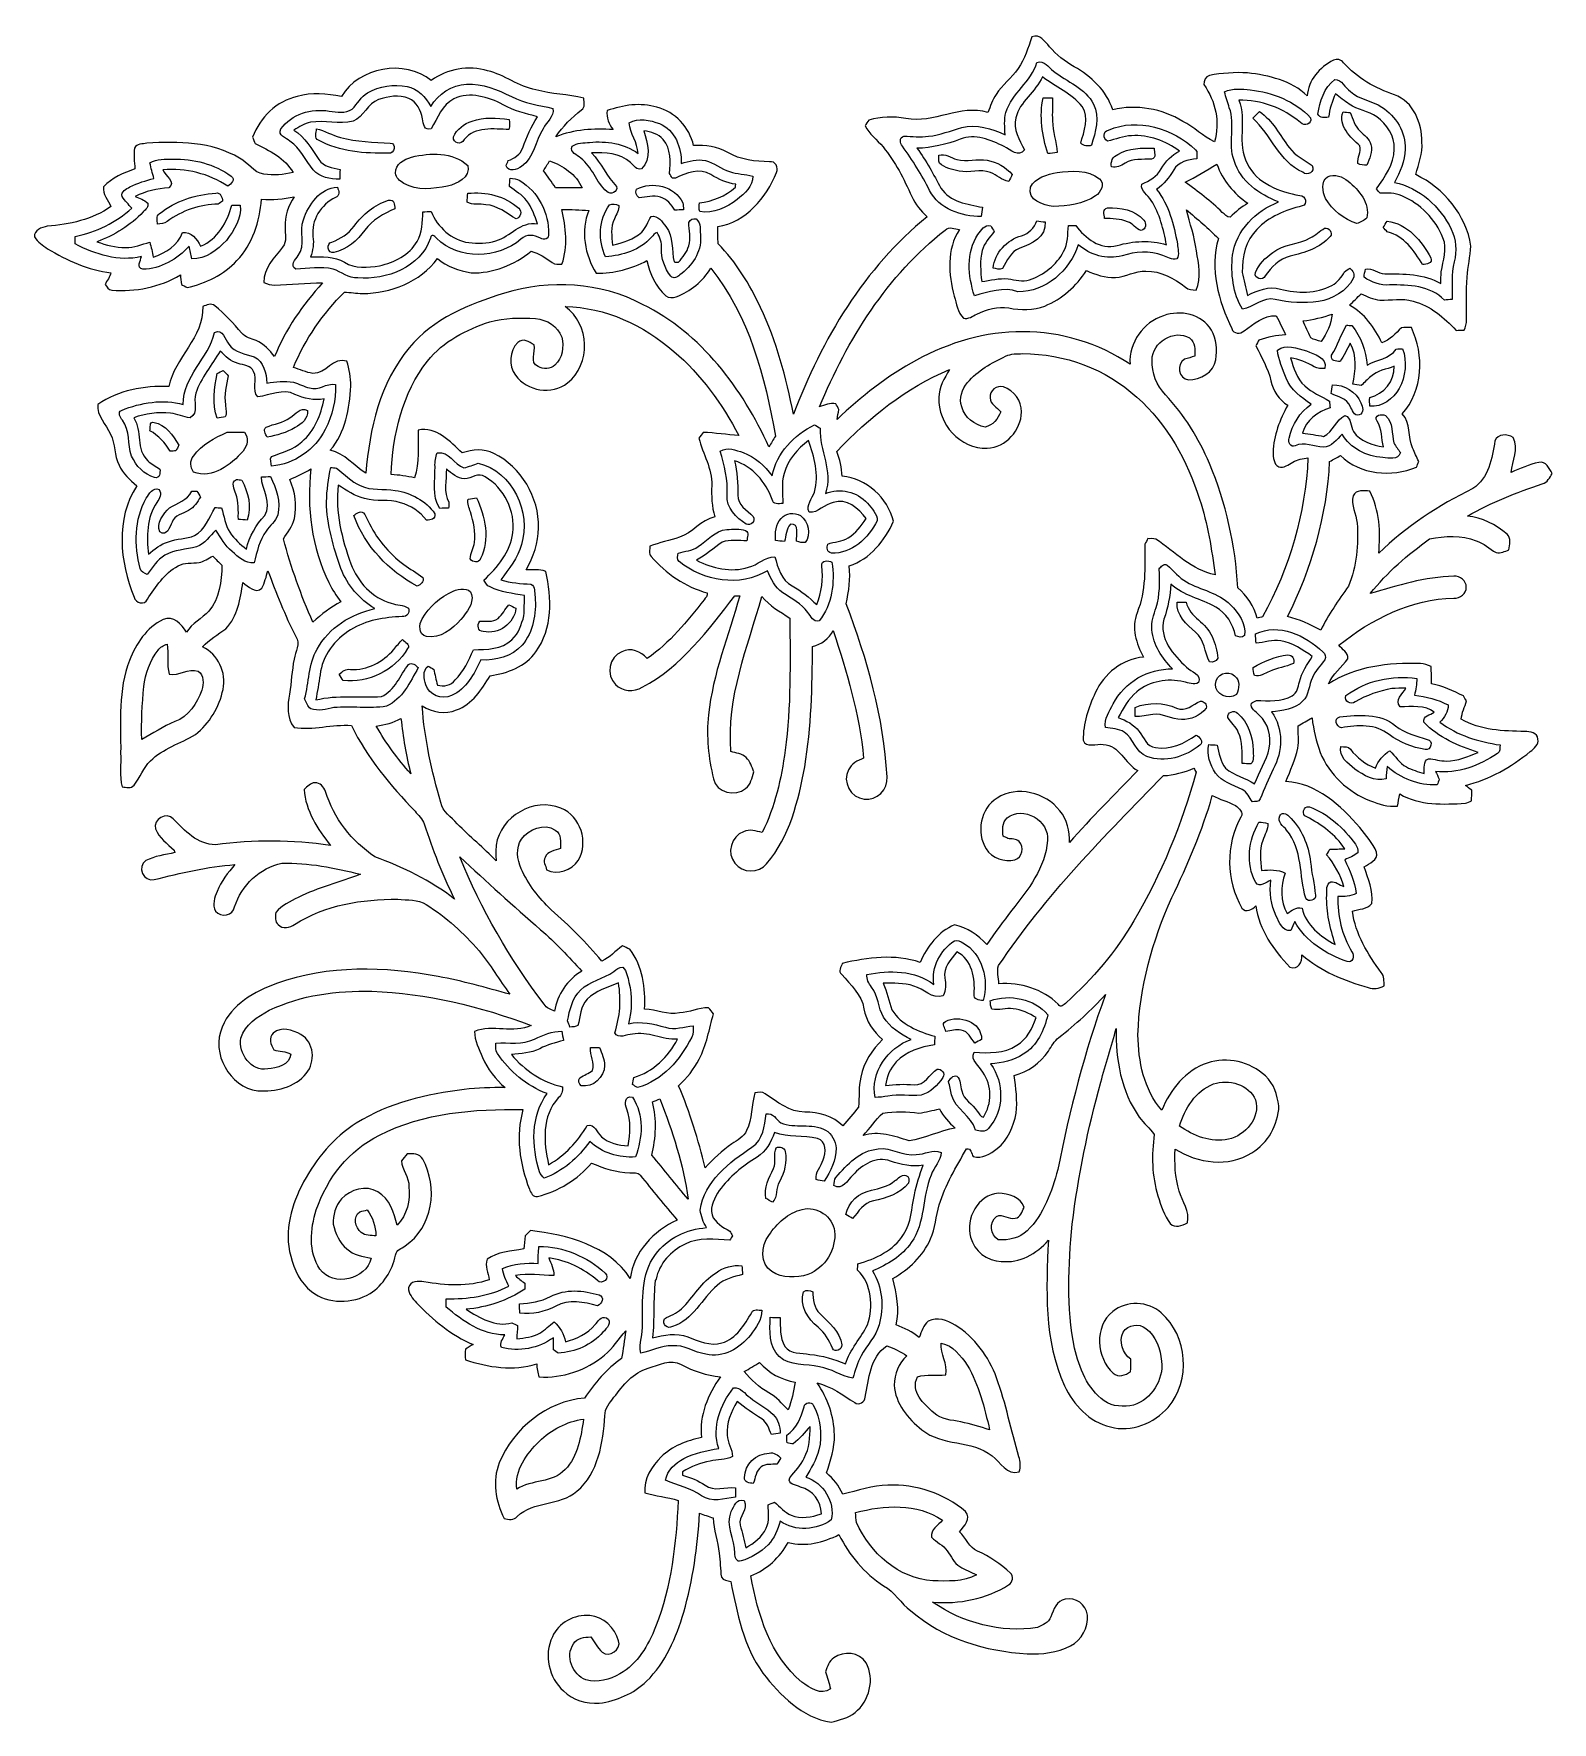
# Model space of a CAD drawing. Header units: centimetres. Extents: x -11.3 to 11.3, y -12.6 to 12.5.
import ezdxf

# ---------------------------------------------------------------- set-up
doc = ezdxf.new("R2010")
doc.units = ezdxf.units.CM
doc.header["$MEASUREMENT"] = 0
doc.layers.add('Camada 1', color=7, linetype='Continuous')

msp = doc.modelspace()

# ---------------------------------------------------------------- linework, layer by layer
at = {"layer": 'Camada 1', "color": 156}
for points, knots in [([(3.55564, 12.46751), (3.67946, 12.51338), (3.75002, 12.40261), (3.81952, 12.32111), (3.81952, 12.32111), (3.92465, 12.20152), (4.04953, 12.09992), (4.18816, 12.02196), (4.18816, 12.02196), (4.44253, 11.88155), (4.67147, 11.66318), (4.76215, 11.38132), (4.76215, 11.38132), (5.11668, 11.46527), (5.49697, 11.39789), (5.80707, 11.2088), (5.80707, 11.2088), (5.97464, 11.12308), (6.10975, 10.98549), (6.27837, 10.9033), (6.27837, 10.9033), (6.36517, 11.1947), (6.29637, 11.51043), (6.1214, 11.75561), (6.1214, 11.75561), (6.12775, 11.81029), (6.13762, 11.87979), (6.20289, 11.89354), (6.20289, 11.89354), (6.39056, 11.92705), (6.58213, 11.94188), (6.77298, 11.93023), (6.77298, 11.93023), (7.08976, 11.89248), (7.4249, 11.81699), (7.66163, 11.58733), (7.66163, 11.58733), (7.67257, 11.82229), (7.84859, 12.01666), (8.05039, 12.11862), (8.05039, 12.11862), (8.10331, 12.14543), (8.1668, 12.13097), (8.20101, 12.08193), (8.20101, 12.08193), (8.40493, 11.85509), (8.6755, 11.69951), (8.96231, 11.60215), (8.96231, 11.60215), (9.24842, 11.50584), (9.37012, 11.17881), (9.37119, 10.90048), (9.37119, 10.90048), (9.38423, 10.7322), (9.32074, 10.57451), (9.27946, 10.4147), (9.27946, 10.4147), (9.69751, 10.21256), (10.02911, 9.81568), (10.10143, 9.35037), (10.10143, 9.35037), (10.09049, 9.19514), (10.05487, 9.04309), (10.04288, 8.88787), (10.04288, 8.88787), (10.03194, 8.67692), (10.03687, 8.46525), (10.03652, 8.25394), (10.03652, 8.25394), (10.04005, 8.1982), (10.01781, 8.14669), (9.99878, 8.09589), (9.99878, 8.09589), (9.95856, 8.09589), (9.91834, 8.09554), (9.87882, 8.09483), (9.87882, 8.09483), (9.70244, 8.28569), (9.49395, 8.46208), (9.23854, 8.53157), (9.23854, 8.53157), (9.07767, 8.58202), (8.90939, 8.53934), (8.74535, 8.54674), (8.74535, 8.54674), (8.64446, 8.54957), (8.5552, 8.60107), (8.46596, 8.64129), (8.46596, 8.64129), (8.40775, 8.58343), (8.34918, 8.52592), (8.29027, 8.46913), (8.29027, 8.46913), (8.51887, 8.35095), (8.66245, 8.13223), (8.77464, 7.90927), (8.77464, 7.90927), (8.89246, 7.95231), (8.97924, 8.04686), (9.06463, 8.13469), (9.06463, 8.13469), (9.11365, 8.13611), (9.1634, 8.13681), (9.21349, 8.13716), (9.21349, 8.13716), (9.40647, 7.72971), (9.38917, 7.19384), (9.07591, 6.85024), (9.07591, 6.85024), (9.21385, 6.713), (9.15317, 6.50521), (9.2322, 6.34223), (9.2322, 6.34223), (9.26007, 6.27415), (9.29286, 6.20818), (9.3232, 6.14079), (9.3232, 6.14079), (9.31474, 6.11998), (9.29815, 6.07764), (9.2897, 6.05683), (9.2897, 6.05683), (8.91928, 5.90549), (8.45149, 5.93936), (8.15691, 6.2304), (8.15691, 6.2304), (8.10294, 6.20077), (8.04969, 6.17078), (7.9957, 6.1415), (7.9957, 6.1415), (7.95479, 5.33893), (7.73253, 4.5473), (7.36881, 3.83117), (7.36881, 3.83117), (7.54415, 3.7913), (7.70502, 3.71052), (7.86341, 3.62725), (7.86341, 3.62725), (7.97594, 3.86079), (8.12799, 4.07141), (8.2751, 4.28342), (8.2751, 4.28342), (8.39964, 4.57763), (8.42503, 4.90677), (8.40493, 5.22323), (8.40493, 5.22323), (8.38763, 5.35834), (8.30896, 5.4938), (8.34565, 5.63033), (8.34565, 5.63033), (8.39294, 5.72523), (8.50547, 5.70652), (8.59225, 5.69911), (8.59225, 5.69911), (8.74323, 5.41901), (8.75524, 5.08423), (8.7263, 4.77378), (8.7263, 4.77378), (9.13587, 5.17172), (9.61989, 5.48745), (10.13107, 5.73899), (10.13107, 5.73899), (10.36778, 5.88856), (10.41435, 6.19266), (10.45845, 6.44701), (10.45845, 6.44701), (10.50113, 6.55884), (10.64048, 6.55355), (10.72938, 6.49958), (10.72938, 6.49958), (10.8197, 6.33129), (10.71491, 6.15209), (10.69974, 5.97851), (10.69974, 5.97851), (10.83344, 6.03744), (10.96926, 6.09847), (11.11391, 6.12598), (11.11391, 6.12598), (11.22115, 6.14997), (11.27018, 6.03849), (11.31288, 5.96299), (11.31288, 5.96299), (11.27478, 5.90161), (11.24232, 5.82858), (11.16507, 5.8106), (11.16507, 5.8106), (10.78264, 5.67619), (10.39953, 5.53332), (10.04887, 5.32729), (10.04887, 5.32729), (10.269, 5.30754), (10.47467, 5.20171), (10.63907, 5.05707), (10.63907, 5.05707), (10.70785, 4.99955), (10.67152, 4.90114), (10.66835, 4.82458), (10.66835, 4.82458), (10.60662, 4.80625), (10.54347, 4.76215), (10.47715, 4.78649), (10.47715, 4.78649), (10.37449, 4.83799), (10.29088, 4.9223), (10.18117, 4.96005), (10.18117, 4.96005), (9.95927, 5.04825), (9.71373, 5.03624), (9.48443, 4.98756), (9.48443, 4.98756), (9.15882, 4.75297), (8.85155, 4.48802), (8.59966, 4.17405), (8.59966, 4.17405), (9.0064, 4.29119), (9.4174, 4.42348), (9.84425, 4.43123), (9.84425, 4.43123), (9.93775, 4.44324), (10.0344, 4.36421), (10.03194, 4.2679), (10.03194, 4.2679), (10.03265, 4.17335), (9.93951, 4.09787), (9.84778, 4.10491), (9.84778, 4.10491), (9.21173, 4.09716), (8.62047, 3.79236), (8.13223, 3.40395), (8.13223, 3.40395), (8.18232, 3.34256), (8.27229, 3.29177), (8.26805, 3.20357), (8.26805, 3.20357), (8.17316, 3.07657), (8.04226, 2.97673), (7.97806, 2.8268), (7.97806, 2.8268), (8.38022, 3.09104), (8.87871, 3.14678), (9.34931, 3.12985), (9.34931, 3.12985), (9.4054, 3.1309), (9.4569, 3.10727), (9.50877, 3.08751), (9.50877, 3.08751), (9.51159, 3.00036), (9.51264, 2.91358), (9.51371, 2.82645), (9.51371, 2.82645), (9.68199, 2.79822), (9.83826, 2.72767), (9.98784, 2.64759), (9.98784, 2.64759), (9.99983, 2.62924), (10.02417, 2.59257), (10.03618, 2.57386), (10.03618, 2.57386), (10.01077, 2.48391), (9.96173, 2.39854), (9.95749, 2.30363), (9.95749, 2.30363), (10.24008, 2.13359), (10.58298, 2.12548), (10.90365, 2.11983), (10.90365, 2.11983), (10.97879, 2.11878), (11.09345, 2.09973), (11.10014, 2.00554), (11.10014, 2.00554), (11.11815, 1.92158), (11.03877, 1.86867), (10.9862, 1.81892), (10.9862, 1.81892), (10.69939, 1.59244), (10.37731, 1.40124), (10.01888, 1.3155), (10.01888, 1.3155), (10.05099, 1.29117), (10.08274, 1.26683), (10.1159, 1.24249), (10.1159, 1.24249), (10.11378, 1.19062), (10.11166, 1.13875), (10.1092, 1.08654), (10.1092, 1.08654), (10.08698, 1.07738), (10.04217, 1.05867), (10.01994, 1.04916), (10.01994, 1.04916), (9.69115, 1.03116), (9.33555, 1.01389), (9.04134, 1.18779), (9.04134, 1.18779), (9.02935, 1.12783), (9.01734, 1.0682), (9.00499, 1.00824), (9.00499, 1.00824), (8.86529, 0.98777), (8.7309, 1.04069), (8.60212, 1.08691), (8.60212, 1.08691), (8.27051, 1.21496), (7.99007, 1.47567), (7.85388, 1.80552), (7.85388, 1.80552), (7.79285, 1.97131), (7.75616, 2.14558), (7.73289, 2.32021), (7.73289, 2.32021), (7.66409, 2.28177), (7.59283, 2.2472), (7.52651, 2.20486), (7.52651, 2.20486), (7.52157, 2.09337), (7.54345, 1.98049), (7.52086, 1.86972), (7.52086, 1.86972), (7.48242, 1.69791), (7.41045, 1.53634), (7.34484, 1.37371), (7.34484, 1.37371), (7.80345, 1.34902), (8.15939, 1.01528), (8.44479, 0.68757), (8.44479, 0.68757), (8.53334, 0.56902), (8.63952, 0.4579), (8.69562, 0.31925), (8.69562, 0.31925), (8.71714, 0.20319), (8.58838, 0.1538), (8.51181, 0.10018), (8.51181, 0.10018), (8.56473, -0.07584), (8.65328, -0.25576), (8.62259, -0.44343), (8.62259, -0.44343), (8.56192, -0.53269), (8.42822, -0.5221), (8.33542, -0.55986), (8.33542, -0.55986), (8.37776, -0.90134), (8.56543, -1.20015), (8.76511, -1.47143), (8.76511, -1.47143), (8.81203, -1.52752), (8.80356, -1.60338), (8.80779, -1.67181), (8.80779, -1.67181), (8.73371, -1.70992), (8.64941, -1.72402), (8.56933, -1.69545), (8.56933, -1.69545), (8.21477, -1.59666), (7.86165, -1.45345), (7.58296, -1.20685), (7.58296, -1.20685), (7.59001, -1.31375), (7.52968, -1.4411), (7.40163, -1.38994), (7.40163, -1.38994), (7.15926, -1.13982), (6.9416, -0.83326), (6.89609, -0.47871), (6.89609, -0.47871), (6.84247, -0.53374), (6.74933, -0.58561), (6.68619, -0.51364), (6.68619, -0.51364), (6.45617, -0.10159), (6.43784, 0.42969), (6.67315, 0.8449), (6.67315, 0.8449), (6.72253, 0.91439), (6.63997, 0.97613), (6.59095, 1.0174), (6.59095, 1.0174), (6.47946, 1.07314), (6.35881, 1.10878), (6.24628, 1.16275), (6.24628, 1.16275), (6.09776, 0.63782), (5.88044, 0.13511), (5.64232, -0.35489), (5.64232, -0.35489), (5.35763, -0.99942), (5.15584, -1.69121), (5.13891, -2.39959), (5.13891, -2.39959), (5.14349, -2.79646), (5.22676, -3.21415), (5.49275, -3.52319), (5.49275, -3.52319), (5.62256, -3.21875), (5.84482, -2.92559), (6.17149, -2.82117), (6.17149, -2.82117), (6.4664, -2.71568), (6.81284, -2.80353), (7.04037, -3.01342), (7.04037, -3.01342), (7.16526, -3.12844), (7.21359, -3.296), (7.24041, -3.45827), (7.24041, -3.45827), (7.22488, -3.73873), (7.08025, -4.0125), (6.83541, -4.15748), (6.83541, -4.15748), (6.48757, -4.3769), (6.02721, -4.31623), (5.69207, -4.10138), (5.69207, -4.10138), (5.68395, -4.31129), (5.68819, -4.52578), (5.75451, -4.72756), (5.75451, -4.72756), (5.79508, -4.88597), (5.91784, -5.02673), (5.8748, -5.19923), (5.8748, -5.19923), (5.80002, -5.24228), (5.68924, -5.28742), (5.61974, -5.21124), (5.61974, -5.21124), (5.52484, -5.09305), (5.48428, -4.941), (5.43665, -4.79953), (5.43665, -4.79953), (5.34458, -4.50249), (5.33893, -4.18818), (5.38198, -3.88267), (5.38198, -3.88267), (5.31459, -3.79095), (5.22216, -3.72039), (5.15902, -3.62513), (5.15902, -3.62513), (4.88526, -3.2452), (4.80552, -2.7626), (4.81224, -2.30363), (4.81224, -2.30363), (4.75121, -2.57527), (4.65242, -2.83669), (4.58504, -3.1069), (4.58504, -3.1069), (4.39173, -3.79942), (4.24673, -4.50603), (4.15854, -5.22005), (4.15854, -5.22005), (4.10209, -5.83388), (4.06717, -6.46041), (4.19381, -7.06861), (4.19381, -7.06861), (4.2672, -7.35965), (4.37797, -7.67503), (4.6369, -7.85176), (4.6369, -7.85176), (4.76074, -7.9449), (4.9276, -7.94561), (5.07293, -7.91562), (5.07293, -7.91562), (5.34141, -7.8292), (5.52202, -7.54133), (5.49134, -7.26227), (5.49134, -7.26227), (5.47088, -7.08201), (5.40737, -6.88764), (5.25568, -6.77615), (5.25568, -6.77615), (5.15549, -6.69113), (4.98863, -6.71795), (4.92054, -6.82941), (4.92054, -6.82941), (4.84998, -6.96524), (4.90748, -7.1455), (5.03025, -7.23194), (5.03025, -7.23194), (5.03378, -7.29438), (5.03273, -7.35753), (5.02884, -7.42032), (5.02884, -7.42032), (4.95017, -7.46901), (4.84962, -7.51204), (4.7699, -7.43902), (4.7699, -7.43902), (4.51801, -7.2143), (4.48132, -6.74229), (4.76179, -6.52426), (4.76179, -6.52426), (4.9671, -6.35423), (5.28813, -6.36588), (5.48604, -6.5419), (5.48604, -6.5419), (5.87798, -6.88481), (5.93302, -7.55509), (5.58729, -7.94985), (5.58729, -7.94985), (5.3802, -8.18656), (5.03943, -8.3266), (4.72827, -8.24194), (4.72827, -8.24194), (4.41254, -8.16926), (4.17829, -7.91069), (4.04318, -7.6274), (4.04318, -7.6274), (3.73238, -6.95184), (3.77296, -6.18596), (3.80293, -5.46099), (3.80293, -5.46099), (3.63149, -5.66349), (3.3729, -5.80565), (3.10127, -5.77532), (3.10127, -5.77532), (2.89172, -5.77108), (2.69487, -5.62151), (2.64512, -5.41619), (2.64512, -5.41619), (2.56363, -5.13608), (2.75271, -4.78579), (3.05788, -4.76037), (3.05788, -4.76037), (3.20886, -4.76355), (3.38949, -4.81295), (3.44134, -4.97346), (3.44134, -4.97346), (3.40995, -5.03344), (3.38842, -5.12127), (3.30975, -5.13396), (3.30975, -5.13396), (3.21451, -5.15866), (3.12313, -5.0613), (3.03106, -5.10433), (3.03106, -5.10433), (2.92135, -5.1957), (2.93158, -5.38056), (3.05717, -5.45324), (3.05717, -5.45324), (3.21168, -5.46381), (3.37255, -5.42995), (3.48614, -5.31812), (3.48614, -5.31812), (3.73944, -5.07858), (3.85163, -4.73392), (3.94475, -4.40725), (3.94475, -4.40725), (4.11973, -3.52283), (4.34552, -2.64617), (4.6549, -1.79916), (4.6549, -1.79916), (4.44393, -2.03412), (4.20722, -2.24508), (3.95958, -2.44086), (3.95958, -2.44086), (3.88972, -2.49273), (3.85092, -2.57245), (3.80364, -2.643), (3.80364, -2.643), (3.68335, -2.81975), (3.4999, -2.95275), (3.29211, -3.00601), (3.29211, -3.00601), (3.32317, -3.19158), (3.34186, -3.3796), (3.32493, -3.56799), (3.32493, -3.56799), (3.28329, -3.7659), (3.20498, -3.96699), (3.03954, -4.09434), (3.03954, -4.09434), (2.93933, -4.17264), (2.81552, -4.25238), (2.68286, -4.21428), (2.68286, -4.21428), (2.65499, -4.17125), (2.65535, -4.08164), (2.58409, -4.09963), (2.58409, -4.09963), (2.42817, -4.36703), (2.26905, -4.63656), (2.17699, -4.9343), (2.17699, -4.9343), (2.12514, -5.10117), (2.11983, -5.28143), (2.04611, -5.44194), (2.04611, -5.44194), (1.9371, -5.69806), (1.72332, -5.89562), (1.48412, -6.03037), (1.48412, -6.03037), (1.54374, -6.2551), (1.58962, -6.4904), (1.53458, -6.72182), (1.53458, -6.72182), (1.65593, -6.7698), (1.77587, -6.82519), (1.87854, -6.90703), (1.87854, -6.90703), (1.91206, -6.82096), (1.93886, -6.72429), (2.01436, -6.66467), (2.01436, -6.66467), (2.14488, -6.59341), (2.29622, -6.65797), (2.41406, -6.72499), (2.41406, -6.72499), (2.70333, -6.90457), (2.91711, -7.19313), (3.03213, -7.5117), (3.03213, -7.5117), (3.17112, -7.89445), (3.24767, -8.29556), (3.36408, -8.68539), (3.36408, -8.68539), (3.39019, -8.75805), (3.39336, -8.83567), (3.36902, -8.90975), (3.36902, -8.90975), (3.18628, -8.96584), (3.08785, -8.76899), (2.9665, -8.67409), (2.9665, -8.67409), (2.66452, -8.42398), (2.2158, -8.53651), (1.91805, -8.28286), (1.91805, -8.28286), (1.70744, -8.12165), (1.52576, -7.89128), (1.50388, -7.61858), (1.50388, -7.61858), (1.50953, -7.45559), (1.57198, -7.29192), (1.69474, -7.18114), (1.69474, -7.18114), (1.60197, -7.11834), (1.50035, -7.07073), (1.39522, -7.03367), (1.39522, -7.03367), (1.14969, -7.20443), (1.12606, -7.52756), (1.07492, -7.79638), (1.07492, -7.79638), (1.07314, -7.8694), (0.97861, -7.92656), (0.91687, -7.87929), (0.91687, -7.87929), (0.74012, -7.76534), (0.5662, -7.63763), (0.35913, -7.58577), (0.35913, -7.58577), (0.51505, -7.81368), (0.61136, -8.08426), (0.61524, -8.36153), (0.61524, -8.36153), (0.61841, -8.55556), (0.55879, -8.74323), (0.496, -8.92457), (0.496, -8.92457), (0.5976, -9.01312), (0.68262, -9.1193), (0.738, -9.24312), (0.738, -9.24312), (0.96166, -9.19514), (1.17968, -9.10872), (1.41145, -9.11014), (1.41145, -9.11014), (1.82738, -9.08649), (2.2493, -9.235), (2.56786, -9.50136), (2.56786, -9.50136), (2.66347, -9.59979), (2.54316, -9.7229), (2.48072, -9.80263), (2.48072, -9.80263), (2.5781, -9.89224), (2.61972, -10.03935), (2.74954, -10.09156), (2.74954, -10.09156), (2.92593, -10.17658), (3.09527, -10.28171), (3.23673, -10.41822), (3.23673, -10.41822), (3.28965, -10.46409), (3.27166, -10.56075), (3.21168, -10.59285), (3.21168, -10.59285), (2.87901, -10.80769), (2.47015, -10.88248), (2.07892, -10.85285), (2.07892, -10.85285), (2.52906, -11.16365), (3.09703, -11.31393), (3.64031, -11.23173), (3.64031, -11.23173), (3.71474, -11.19082), (3.81282, -11.16188), (3.83892, -11.07052), (3.83892, -11.07052), (3.8816, -10.96751), (3.92677, -10.8271), (4.05448, -10.8084), (4.05448, -10.8084), (4.20828, -10.77066), (4.36808, -10.88918), (4.3875, -11.0437), (4.3875, -11.0437), (4.40372, -11.22856), (4.2986, -11.41871), (4.13244, -11.50267), (4.13244, -11.50267), (3.93559, -11.60392), (3.7084, -11.63109), (3.48967, -11.6212), (3.48967, -11.6212), (2.86666, -11.58416), (2.23237, -11.39859), (1.75436, -10.98196), (1.75436, -10.98196), (1.60267, -10.87402), (1.51482, -10.69622), (1.34832, -10.60767), (1.34832, -10.60767), (1.05621, -10.42811), (0.8375, -10.14906), (0.68297, -9.84637), (0.68297, -9.84637), (0.45049, -9.95997), (0.18345, -10.0344), (-0.07338, -9.9628), (-0.07338, -9.9628), (-0.19719, -10.18575), (-0.39158, -10.36496), (-0.62934, -10.4602), (-0.62934, -10.4602), (-0.52846, -11.03911), (-0.34079, -11.65436), (0.12912, -12.04277), (0.12912, -12.04277), (0.24623, -12.12673), (0.41839, -12.25091), (0.55597, -12.14402), (0.55597, -12.14402), (0.53693, -12.05688), (0.50729, -11.97327), (0.48012, -11.88895), (0.48012, -11.88895), (0.51011, -11.81381), (0.53481, -11.7288), (0.60537, -11.68082), (0.60537, -11.68082), (0.75035, -11.57781), (0.98989, -11.59228), (1.08549, -11.75631), (1.08549, -11.75631), (1.22307, -11.99656), (1.13417, -12.3257), (0.92287, -12.49469), (0.92287, -12.49469), (0.82161, -12.57935), (0.68967, -12.60827), (0.56549, -12.64108), (0.56549, -12.64108), (0.13053, -12.57123), (-0.19473, -12.24314), (-0.45084, -11.90837), (-0.45084, -11.90837), (-0.74295, -11.51113), (-0.83185, -11.01478), (-0.93098, -10.54311), (-0.93098, -10.54311), (-0.98142, -10.53182), (-1.03964, -10.53007), (-1.07032, -10.48173), (-1.07032, -10.48173), (-1.08691, -10.36284), (-1.08479, -10.2422), (-1.10384, -10.12367), (-1.10384, -10.12367), (-1.12148, -9.94587), (-1.18463, -9.77618), (-1.19308, -9.59731), (-1.19308, -9.59731), (-1.26083, -9.57474), (-1.32785, -9.5525), (-1.39488, -9.52853), (-1.39488, -9.52853), (-1.42558, -10.02629), (-1.49224, -10.52405), (-1.63125, -11.00384), (-1.63125, -11.00384), (-1.74308, -11.37708), (-1.89971, -11.75526), (-2.18546, -12.03006), (-2.18546, -12.03006), (-2.37455, -12.21493), (-2.63065, -12.32217), (-2.89065, -12.35816), (-2.89065, -12.35816), (-3.08151, -12.36944), (-3.28648, -12.31335), (-3.42406, -12.17577), (-3.42406, -12.17577), (-3.64101, -11.97856), (-3.72039, -11.63601), (-3.58846, -11.37002), (-3.58846, -11.37002), (-3.49849, -11.15694), (-3.25825, -11.03136), (-3.03176, -11.05288), (-3.03176, -11.05288), (-2.82434, -11.0617), (-2.661, -11.23809), (-2.60208, -11.42646), (-2.60208, -11.42646), (-2.55834, -11.55734), (-2.73967, -11.68576), (-2.84726, -11.59827), (-2.84726, -11.59827), (-2.91535, -11.53195), (-2.95485, -11.44198), (-3.0173, -11.37108), (-3.0173, -11.37108), (-3.11043, -11.3732), (-3.2205, -11.38519), (-3.27413, -11.47268), (-3.27413, -11.47268), (-3.40077, -11.65647), (-3.2907, -11.93587), (-3.08751, -12.00996), (-3.08751, -12.00996), (-2.91641, -12.05476), (-2.73332, -12.00643), (-2.58197, -11.92176), (-2.58197, -11.92176), (-2.31739, -11.77183), (-2.16005, -11.49385), (-2.05034, -11.21974), (-2.05034, -11.21974), (-1.81468, -10.62214), (-1.74412, -9.97479), (-1.71343, -9.33732), (-1.71343, -9.33732), (-1.87642, -9.28475), (-2.04857, -9.27311), (-2.21192, -9.22372), (-2.21192, -9.22372), (-2.23166, -9.01629), (-2.10643, -8.82896), (-1.96708, -8.68785), (-1.96708, -8.68785), (-1.80516, -8.5284), (-1.58608, -8.44515), (-1.36666, -8.40139), (-1.36666, -8.40139), (-1.40545, -8.07191), (-1.26894, -7.7604), (-1.08513, -7.49582), (-1.08513, -7.49582), (-1.28975, -7.4743), (-1.48802, -7.4115), (-1.66722, -7.31026), (-1.66722, -7.31026), (-1.82562, -7.22066), (-2.00377, -7.3233), (-2.15971, -7.3674), (-2.15971, -7.3674), (-2.38724, -7.42667), (-2.5333, -7.62353), (-2.67124, -7.79921), (-2.67124, -7.79921), (-2.73015, -7.88282), (-2.81164, -7.96571), (-2.80492, -8.07649), (-2.80492, -8.07649), (-2.83703, -8.47372), (-2.89842, -8.92951), (-3.22438, -9.20043), (-3.22438, -9.20043), (-3.47873, -9.42162), (-3.86608, -9.34084), (-4.11339, -9.57403), (-4.11339, -9.57403), (-4.16312, -9.63541), (-4.23932, -9.62554), (-4.30705, -9.60683), (-4.30705, -9.60683), (-4.43371, -9.35177), (-4.48734, -9.04662), (-4.38043, -8.77534), (-4.38043, -8.77534), (-4.16524, -8.26169), (-3.67276, -7.86058), (-3.11009, -7.81085), (-3.11009, -7.81085), (-2.95663, -7.58859), (-2.78129, -7.37834), (-2.55798, -7.22241), (-2.55798, -7.22241), (-2.53471, -7.08518), (-2.51283, -6.9476), (-2.49624, -6.80931), (-2.49624, -6.80931), (-2.60419, -6.9282), (-2.68498, -7.07214), (-2.81199, -7.17303), (-2.81199, -7.17303), (-3.08115, -7.3981), (-3.43746, -7.52122), (-3.78882, -7.49582), (-3.78882, -7.49582), (-3.80894, -7.43303), (-3.82023, -7.36811), (-3.82198, -7.30284), (-3.82198, -7.30284), (-4.16984, -7.41221), (-4.54625, -7.35365), (-4.88562, -7.24181), (-4.88562, -7.24181), (-4.88667, -7.18925), (-4.88667, -7.13705), (-4.88562, -7.08518), (-4.88562, -7.08518), (-4.84645, -7.06084), (-4.80694, -7.03686), (-4.76744, -7.01321), (-4.76744, -7.01321), (-5.09517, -6.87775), (-5.37174, -6.64703), (-5.61374, -6.39268), (-5.61374, -6.39268), (-5.66914, -6.32882), (-5.7351, -6.25792), (-5.73475, -6.16866), (-5.73475, -6.16866), (-5.70512, -6.06531), (-5.58835, -6.06743), (-5.50228, -6.08117), (-5.50228, -6.08117), (-5.18089, -6.13233), (-4.84152, -6.15984), (-4.52861, -6.04838), (-4.52861, -6.04838), (-4.54766, -5.94924), (-4.59387, -5.84517), (-4.56247, -5.74428), (-4.56247, -5.74428), (-4.40725, -5.62821), (-4.20122, -5.62256), (-4.01637, -5.59047), (-4.01637, -5.59047), (-4.01002, -5.52484), (-4.00297, -5.45958), (-3.99486, -5.39467), (-3.99486, -5.39467), (-3.96875, -5.36751), (-3.94263, -5.34034), (-3.91653, -5.31354), (-3.91653, -5.31354), (-3.36937, -5.38514), (-2.74496, -5.53473), (-2.42817, -6.03108), (-2.42817, -6.03108), (-2.38195, -5.63808), (-2.07892, -5.31917), (-1.72966, -5.15972), (-1.72966, -5.15972), (-1.9191, -4.94171), (-2.09727, -4.71416), (-2.28141, -4.49155), (-2.28141, -4.49155), (-2.31422, -4.43934), (-2.38371, -4.46405), (-2.43346, -4.45487), (-2.43346, -4.45487), (-2.63207, -4.45135), (-2.82397, -4.39032), (-3.00389, -4.30988), (-3.00389, -4.30988), (-3.21344, -4.55507), (-3.49673, -4.73145), (-3.80965, -4.81047), (-3.80965, -4.81047), (-3.87702, -4.81787), (-3.91159, -4.75121), (-3.93064, -4.69864), (-3.93064, -4.69864), (-4.07775, -4.32469), (-4.13843, -3.90418), (-4.02731, -3.51225), (-4.02731, -3.51225), (-4.75297, -3.50307), (-5.50932, -3.56059), (-6.16654, -3.89466), (-6.16654, -3.89466), (-6.6167, -4.11656), (-6.94831, -4.53848), (-7.10812, -5.00909), (-7.10812, -5.00909), (-7.19666, -5.29342), (-7.22841, -5.63316), (-7.05309, -5.89138), (-7.05309, -5.89138), (-6.85165, -6.16162), (-6.3641, -6.05013), (-6.28931, -5.72698), (-6.28931, -5.72698), (-6.41667, -5.70123), (-6.55284, -5.68147), (-6.65232, -5.5894), (-6.65232, -5.5894), (-6.76909, -5.50016), (-6.81496, -5.35657), (-6.85694, -5.22252), (-6.85694, -5.22252), (-6.85517, -5.08847), (-6.82554, -4.94524), (-6.72923, -4.84575), (-6.72923, -4.84575), (-6.59765, -4.70146), (-6.36517, -4.63232), (-6.19054, -4.73957), (-6.19054, -4.73957), (-6.01027, -4.83975), (-5.94959, -5.05213), (-5.90196, -5.23804), (-5.90196, -5.23804), (-5.75627, -5.08212), (-5.69877, -4.86903), (-5.72769, -4.65949), (-5.72769, -4.65949), (-5.71923, -4.51872), (-5.83388, -4.41289), (-5.83881, -4.27567), (-5.83881, -4.27567), (-5.80989, -4.24215), (-5.78097, -4.20863), (-5.75239, -4.17512), (-5.75239, -4.17512), (-5.66596, -4.16842), (-5.56682, -4.16594), (-5.52026, -4.2545), (-5.52026, -4.2545), (-5.28637, -4.66689), (-5.37138, -5.27507), (-5.78414, -5.54389), (-5.78414, -5.54389), (-5.83423, -5.58587), (-5.91679, -5.60492), (-5.9249, -5.68042), (-5.9249, -5.68042), (-5.97641, -5.91007), (-6.10376, -6.1281), (-6.3066, -6.25439), (-6.3066, -6.25439), (-6.56907, -6.41139), (-6.92996, -6.41456), (-7.17656, -6.22406), (-7.17656, -6.22406), (-7.34625, -6.09847), (-7.43761, -5.89704), (-7.48665, -5.69736), (-7.48665, -5.69736), (-7.59529, -5.32236), (-7.47289, -4.92512), (-7.29684, -4.59176), (-7.29684, -4.59176), (-7.10318, -4.24814), (-6.85058, -3.92499), (-6.5105, -3.71615), (-6.5105, -3.71615), (-6.02933, -3.41241), (-5.46135, -3.28224), (-4.90255, -3.21663), (-4.90255, -3.21663), (-4.70076, -3.18735), (-4.4965, -3.18557), (-4.29331, -3.18664), (-4.29331, -3.18664), (-4.43547, -3.06175), (-4.55577, -2.91041), (-4.63125, -2.73614), (-4.63125, -2.73614), (-4.68136, -2.6116), (-4.75297, -2.48954), (-4.74839, -2.35091), (-4.74839, -2.35091), (-4.47993, -2.23838), (-4.16806, -2.38972), (-3.90313, -2.25918), (-3.90313, -2.25918), (-4.66443, -1.97626), (-5.46522, -1.78187), (-6.27909, -1.7519), (-6.27909, -1.7519), (-6.79908, -1.73918), (-7.3339, -1.80657), (-7.80696, -2.03482), (-7.80696, -2.03482), (-7.9823, -2.12583), (-8.16927, -2.2493), (-8.23066, -2.44792), (-8.23066, -2.44792), (-8.2684, -2.67475), (-8.08178, -2.95521), (-7.83025, -2.90865), (-7.83025, -2.90865), (-7.69937, -2.89701), (-7.49582, -2.84833), (-7.48841, -2.68993), (-7.48841, -2.68993), (-7.56143, -2.6423), (-7.65739, -2.64583), (-7.74064, -2.62502), (-7.74064, -2.62502), (-7.7851, -2.55057), (-7.8246, -2.44228), (-7.74734, -2.37418), (-7.74734, -2.37418), (-7.6334, -2.26976), (-7.45666, -2.33045), (-7.33672, -2.39535), (-7.33672, -2.39535), (-7.13739, -2.51142), (-7.11482, -2.80423), (-7.25594, -2.97427), (-7.25594, -2.97427), (-7.42456, -3.18557), (-7.72054, -3.25332), (-7.97877, -3.23391), (-7.97877, -3.23391), (-8.40281, -3.17712), (-8.67762, -2.67475), (-8.51076, -2.28423), (-8.51076, -2.28423), (-8.37141, -1.94556), (-8.02604, -1.75612), (-7.69866, -1.63617), (-7.69866, -1.63617), (-6.9275, -1.35924), (-6.08471, -1.38148), (-5.2899, -1.53317), (-5.2899, -1.53317), (-4.9276, -1.59456), (-4.57553, -1.70074), (-4.22134, -1.79634), (-4.22134, -1.79634), (-4.38009, -1.58467), (-4.51097, -1.35325), (-4.67924, -1.14899), (-4.67924, -1.14899), (-4.90889, -0.88406), (-5.17207, -0.64769), (-5.4677, -0.45895), (-5.4677, -0.45895), (-5.59223, -0.37429), (-5.75168, -0.39792), (-5.89385, -0.38099), (-5.89385, -0.38099), (-6.42408, -0.37818), (-6.97652, -0.46284), (-7.4295, -0.75635), (-7.4295, -0.75635), (-7.49793, -0.80573), (-7.61047, -0.82868), (-7.67291, -0.75881), (-7.67291, -0.75881), (-7.72688, -0.71542), (-7.72125, -0.63816), (-7.70819, -0.57784), (-7.70819, -0.57784), (-7.62494, -0.46884), (-7.49299, -0.41556), (-7.37517, -0.35382), (-7.37517, -0.35382), (-7.07918, -0.20672), (-6.75922, -0.12135), (-6.44983, -0.00916), (-6.44983, -0.00916), (-6.8319, 0.08995), (-7.22488, 0.16474), (-7.62105, 0.15875), (-7.62105, 0.15875), (-7.94702, 0.08643), (-8.22571, -0.1711), (-8.32379, -0.49142), (-8.32379, -0.49142), (-8.34707, -0.62442), (-8.52734, -0.65758), (-8.60918, -0.55738), (-8.60918, -0.55738), (-8.66316, -0.4646), (-8.62223, -0.35382), (-8.58485, -0.26282), (-8.58485, -0.26282), (-8.52487, -0.11253), (-8.42362, 0.01481), (-8.31885, 0.13616), (-8.31885, 0.13616), (-8.72701, 0.10548), (-9.12741, 0.01164), (-9.52323, -0.08784), (-9.52323, -0.08784), (-9.68162, -0.12876), (-9.78464, 0.10688), (-9.64776, 0.19578), (-9.64776, 0.19578), (-9.51476, 0.26387), (-9.36166, 0.2801), (-9.21773, 0.31362), (-9.21773, 0.31362), (-9.21985, 0.32315), (-9.22443, 0.3422), (-9.22655, 0.35172), (-9.22655, 0.35172), (-9.33026, 0.44555), (-9.45056, 0.53516), (-9.50382, 0.66886), (-9.50382, 0.66886), (-9.53805, 0.80926), (-9.3412, 0.92886), (-9.23854, 0.81879), (-9.23854, 0.81879), (-9.07167, 0.63923), (-8.87271, 0.43356), (-8.60989, 0.43215), (-8.60989, 0.43215), (-8.04192, 0.50799), (-7.463, 0.50411), (-6.89575, 0.42016), (-6.89575, 0.42016), (-7.0873, 0.66075), (-7.26722, 0.94051), (-7.28909, 1.25482), (-7.28909, 1.25482), (-7.23935, 1.29222), (-7.19701, 1.36065), (-7.12611, 1.35361), (-7.12611, 1.35361), (-7.05202, 1.36207), (-6.99206, 1.28975), (-6.96948, 1.22555), (-6.96948, 1.22555), (-6.84812, 0.83007), (-6.57825, 0.48153), (-6.23639, 0.25188), (-6.23639, 0.25188), (-5.81483, 0.09666), (-5.40419, -0.10018), (-5.04684, -0.37677), (-5.04684, -0.37677), (-5.23168, -0.01869), (-5.36892, 0.36125), (-5.5005, 0.74083), (-5.5005, 0.74083), (-5.52343, 0.81774), (-5.58553, 0.87207), (-5.63597, 0.93098), (-5.63597, 0.93098), (-6.00251, 1.31514), (-6.34824, 1.72931), (-6.58424, 2.20802), (-6.58424, 2.20802), (-6.87034, 2.23273), (-7.15644, 2.13184), (-7.43902, 2.18052), (-7.43902, 2.18052), (-7.55297, 2.32021), (-7.53533, 2.51142), (-7.5078, 2.67723), (-7.5078, 2.67723), (-7.47676, 2.84973), (-7.47218, 3.02577), (-7.43832, 3.19722), (-7.43832, 3.19722), (-7.41785, 3.30799), (-7.3406, 3.42759), (-7.41362, 3.53518), (-7.41362, 3.53518), (-7.57519, 3.85127), (-7.70395, 4.18217), (-7.82778, 4.51414), (-7.82778, 4.51414), (-7.85318, 4.4256), (-7.87646, 4.33492), (-7.91809, 4.25202), (-7.91809, 4.25202), (-8.01828, 4.16772), (-8.12235, 4.27955), (-8.20031, 4.33951), (-8.20031, 4.33951), (-8.24194, 4.09928), (-8.2744, 3.8308), (-8.45537, 3.65019), (-8.45537, 3.65019), (-8.57532, 3.56517), (-8.70196, 3.48862), (-8.80215, 3.37925), (-8.80215, 3.37925), (-8.5725, 3.26955), (-8.44197, 2.99402), (-8.49595, 2.74637), (-8.49595, 2.74637), (-8.55132, 2.48425), (-8.6995, 2.23908), (-8.90975, 2.07222), (-8.90975, 2.07222), (-9.1313, 1.93957), (-9.3927, 1.86655), (-9.57932, 1.67957), (-9.57932, 1.67957), (-9.68728, 1.57902), (-9.7282, 1.43087), (-9.82309, 1.32045), (-9.82309, 1.32045), (-9.86402, 1.26047), (-9.94092, 1.29187), (-9.99983, 1.29258), (-9.99983, 1.29258), (-10.04782, 1.45767), (-10.01395, 1.63018), (-10.02277, 1.79882), (-10.02277, 1.79882), (-10.01783, 2.25953), (-10.06298, 2.74038), (-9.89223, 3.17853), (-9.89223, 3.17853), (-9.79134, 3.42299), (-9.63753, 3.67276), (-9.38952, 3.78777), (-9.38952, 3.78777), (-9.23784, 3.85375), (-9.11401, 3.71581), (-9.04346, 3.59867), (-9.04346, 3.59867), (-8.95702, 3.72921), (-8.81732, 3.80364), (-8.70761, 3.90983), (-8.70761, 3.90983), (-8.54639, 4.09787), (-8.52028, 4.35892), (-8.51252, 4.59634), (-8.51252, 4.59634), (-8.55909, 4.64078), (-8.60565, 4.68558), (-8.65046, 4.73145), (-8.65046, 4.73145), (-8.71749, 4.6983), (-8.78063, 4.6542), (-8.85366, 4.63515), (-8.85366, 4.63515), (-8.95843, 4.62244), (-9.07202, 4.64114), (-9.16798, 4.58576), (-9.16798, 4.58576), (-9.37083, 4.47533), (-9.49889, 4.27496), (-9.62413, 4.08834), (-9.62413, 4.08834), (-9.6647, 3.99732), (-9.80263, 4.03153), (-9.82203, 4.12184), (-9.82203, 4.12184), (-10.03758, 4.64326), (-10.10108, 5.28637), (-9.78288, 5.78061), (-9.78288, 5.78061), (-9.88942, 5.86351), (-9.98889, 5.96123), (-10.04605, 6.08576), (-10.04605, 6.08576), (-10.12154, 6.2304), (-10.09896, 6.40362), (-10.17587, 6.54826), (-10.17587, 6.54826), (-10.23408, 6.6989), (-10.38577, 6.81743), (-10.3632, 6.99169), (-10.3632, 6.99169), (-10.05557, 7.20195), (-9.67351, 7.2718), (-9.30627, 7.25945), (-9.30627, 7.25945), (-9.21032, 7.6902), (-8.78805, 7.98653), (-8.79756, 8.45008), (-8.79756, 8.45008), (-8.74254, 8.47266), (-8.67375, 8.50547), (-8.62012, 8.45925), (-8.62012, 8.45925), (-8.46807, 8.3439), (-8.34178, 8.19855), (-8.21866, 8.05356), (-8.21866, 8.05356), (-8.16645, 7.98653), (-8.07613, 7.97701), (-8.00381, 7.94137), (-8.00381, 7.94137), (-7.88811, 7.89515), (-7.80308, 7.79992), (-7.729, 7.70361), (-7.729, 7.70361), (-7.56673, 8.11247), (-7.30708, 8.47725), (-7.01357, 8.80215), (-7.01357, 8.80215), (-7.25204, 8.80392), (-7.48911, 8.77393), (-7.72759, 8.76935), (-7.72759, 8.76935), (-7.7851, 8.76546), (-7.83802, 8.7898), (-7.89128, 8.80709), (-7.89128, 8.80709), (-7.89727, 9.02264), (-7.72829, 9.17504), (-7.60976, 9.3345), (-7.60976, 9.3345), (-7.53745, 9.41775), (-7.57695, 9.5324), (-7.57166, 9.63118), (-7.57166, 9.63118), (-7.58506, 9.79382), (-7.52333, 9.95009), (-7.43691, 10.08486), (-7.43691, 10.08486), (-7.5967, 10.0531), (-7.75899, 10.03018), (-7.92198, 10.04887), (-7.92198, 10.04887), (-7.95513, 9.71902), (-8.05215, 9.37823), (-8.28957, 9.13518), (-8.28957, 9.13518), (-8.48395, 8.9228), (-8.75382, 8.79439), (-9.03181, 8.73301), (-9.03181, 8.73301), (-9.05333, 8.74465), (-9.09673, 8.76758), (-9.11824, 8.77887), (-9.11824, 8.77887), (-9.12318, 8.8265), (-9.12812, 8.87412), (-9.13306, 8.92174), (-9.13306, 8.92174), (-9.43645, 8.73301), (-9.80404, 8.67163), (-10.15646, 8.69138), (-10.15646, 8.69138), (-10.20586, 8.69314), (-10.22279, 8.751), (-10.25595, 8.77887), (-10.25595, 8.77887), (-10.22597, 8.83673), (-10.18152, 8.88858), (-10.16705, 8.9535), (-10.16705, 8.9535), (-10.50643, 8.99125), (-10.82181, 9.13694), (-11.11144, 9.31121), (-11.11144, 9.31121), (-11.18763, 9.35601), (-11.25854, 9.41211), (-11.30829, 9.48619), (-11.30829, 9.48619), (-11.31782, 9.5892), (-11.19928, 9.63295), (-11.11603, 9.64459), (-11.11603, 9.64459), (-10.78406, 9.67175), (-10.44575, 9.74548), (-10.1674, 9.93775), (-10.1674, 9.93775), (-10.20973, 10.03229), (-10.29547, 10.12331), (-10.27641, 10.23372), (-10.27641, 10.23372), (-10.15435, 10.36954), (-9.97655, 10.43693), (-9.81004, 10.50254), (-9.81004, 10.50254), (-9.81674, 10.60484), (-9.83226, 10.70821), (-9.81816, 10.81016), (-9.81816, 10.81016), (-9.78288, 10.87508), (-9.69504, 10.87225), (-9.63153, 10.88178), (-9.63153, 10.88178), (-9.16481, 10.91247), (-8.66352, 10.90682), (-8.24971, 10.66023), (-8.24971, 10.66023), (-8.12023, 10.59356), (-8.04086, 10.44292), (-7.88846, 10.42246), (-7.88846, 10.42246), (-7.74417, 10.39812), (-7.5967, 10.41682), (-7.45418, 10.44539), (-7.45418, 10.44539), (-7.57449, 10.66235), (-7.8045, 10.77559), (-8.02005, 10.87684), (-8.02005, 10.87684), (-8.02922, 10.90083), (-8.04721, 10.9488), (-8.05638, 10.97315), (-8.05638, 10.97315), (-7.94561, 11.26419), (-7.70078, 11.51113), (-7.39069, 11.57922), (-7.39069, 11.57922), (-7.1762, 11.64449), (-6.94937, 11.62049), (-6.73311, 11.57781), (-6.73311, 11.57781), (-6.46677, 12.01984), (-5.79683, 12.13626), (-5.39291, 11.8184), (-5.39291, 11.8184), (-5.15513, 11.99303), (-4.83658, 12.0463), (-4.554, 11.96233), (-4.554, 11.96233), (-4.30001, 11.90236), (-4.09187, 11.72597), (-3.83329, 11.67977), (-3.83329, 11.67977), (-3.60045, 11.60955), (-3.35314, 11.61485), (-3.11962, 11.55206), (-3.11962, 11.55206), (-3.11925, 11.49314), (-3.09421, 11.41941), (-3.15489, 11.38061), (-3.15489, 11.38061), (-3.29988, 11.26455), (-3.43464, 11.13507), (-3.53484, 10.97738), (-3.53484, 10.97738), (-3.26602, 11.09203), (-2.9711, 11.10085), (-2.68357, 11.08674), (-2.68357, 11.08674), (-2.74672, 11.16824), (-2.79152, 11.26278), (-2.77001, 11.36791), (-2.77001, 11.36791), (-2.53541, 11.45292), (-2.27471, 11.49173), (-2.03164, 11.41941), (-2.03164, 11.41941), (-1.76106, 11.35097), (-1.54305, 11.11849), (-1.48449, 10.8465), (-1.48449, 10.8465), (-1.30915, 10.85603), (-1.12783, 10.83556), (-0.97367, 10.74525), (-0.97367, 10.74525), (-0.78563, 10.63554), (-0.56585, 10.60696), (-0.35172, 10.60661), (-0.35172, 10.60661), (-0.26811, 10.62319), (-0.21271, 10.5156), (-0.24799, 10.44786), (-0.24799, 10.44786), (-0.39899, 10.06827), (-0.70238, 9.71091), (-1.12394, 9.63965), (-1.12394, 9.63965), (-1.12289, 9.55462), (-1.12112, 9.46961), (-1.11901, 9.38459), (-1.11901, 9.38459), (-0.85054, 9.11295), (-0.65051, 8.78098), (-0.48682, 8.43773), (-0.48682, 8.43773), (-0.25011, 7.93255), (-0.09947, 7.39104), (0.00282, 6.84388), (0.00282, 6.84388), (0.42791, 7.95761), (1.05938, 9.03111), (1.99777, 9.78675), (1.99777, 9.78675), (1.90534, 9.8753), (1.81821, 9.97196), (1.76705, 10.0912), (1.76705, 10.0912), (1.64994, 10.34979), (1.52152, 10.60767), (1.3395, 10.8278), (1.3395, 10.8278), (1.25201, 10.93505), (1.13205, 11.01548), (1.07102, 11.14283), (1.07102, 11.14283), (1.08513, 11.16329), (1.11407, 11.20493), (1.12818, 11.22538), (1.12818, 11.22538), (1.30668, 11.28148), (1.49718, 11.28465), (1.67993, 11.24972), (1.67993, 11.24972), (2.09585, 11.16858), (2.48742, 11.4681), (2.90335, 11.33933), (2.90335, 11.33933), (2.93722, 11.43141), (2.96757, 11.52701), (3.02331, 11.60886), (3.02331, 11.60886), (3.11396, 11.75314), (3.25931, 11.85156), (3.35173, 11.99444), (3.35173, 11.99444), (3.45086, 12.13696), (3.50273, 12.30418), (3.55564, 12.46751)], [0, 0, 0, 0, 0.002457, 0.002457, 0.002457, 0.002457, 0.004914, 0.004914, 0.004914, 0.004914, 0.00737101, 0.00737101, 0.00737101, 0.00737101, 0.00982801, 0.00982801, 0.00982801, 0.00982801, 0.01228501, 0.01228501, 0.01228501, 0.01228501, 0.01474201, 0.01474201, 0.01474201, 0.01474201, 0.01719902, 0.01719902, 0.01719902, 0.01719902, 0.01965602, 0.01965602, 0.01965602, 0.01965602, 0.02211302, 0.02211302, 0.02211302, 0.02211302, 0.02457002, 0.02457002, 0.02457002, 0.02457002, 0.02702703, 0.02702703, 0.02702703, 0.02702703, 0.02948403, 0.02948403, 0.02948403, 0.02948403, 0.03194103, 0.03194103, 0.03194103, 0.03194103, 0.03439803, 0.03439803, 0.03439803, 0.03439803, 0.03685504, 0.03685504, 0.03685504, 0.03685504, 0.03931204, 0.03931204, 0.03931204, 0.03931204, 0.04176904, 0.04176904, 0.04176904, 0.04176904, 0.04422604, 0.04422604, 0.04422604, 0.04422604, 0.04668305, 0.04668305, 0.04668305, 0.04668305, 0.04914005, 0.04914005, 0.04914005, 0.04914005, 0.05159705, 0.05159705, 0.05159705, 0.05159705, 0.05405405, 0.05405405, 0.05405405, 0.05405405, 0.05651106, 0.05651106, 0.05651106, 0.05651106, 0.05896806, 0.05896806, 0.05896806, 0.05896806, 0.06142506, 0.06142506, 0.06142506, 0.06142506, 0.06388206, 0.06388206, 0.06388206, 0.06388206, 0.06633907, 0.06633907, 0.06633907, 0.06633907, 0.06879607, 0.06879607, 0.06879607, 0.06879607, 0.07125307, 0.07125307, 0.07125307, 0.07125307, 0.07371007, 0.07371007, 0.07371007, 0.07371007, 0.07616708, 0.07616708, 0.07616708, 0.07616708, 0.07862408, 0.07862408, 0.07862408, 0.07862408, 0.08108108, 0.08108108, 0.08108108, 0.08108108, 0.08353808, 0.08353808, 0.08353808, 0.08353808, 0.08599509, 0.08599509, 0.08599509, 0.08599509, 0.08845209, 0.08845209, 0.08845209, 0.08845209, 0.09090909, 0.09090909, 0.09090909, 0.09090909, 0.09336609, 0.09336609, 0.09336609, 0.09336609, 0.0958231, 0.0958231, 0.0958231, 0.0958231, 0.0982801, 0.0982801, 0.0982801, 0.0982801, 0.1007371, 0.1007371, 0.1007371, 0.1007371, 0.1031941, 0.1031941, 0.1031941, 0.1031941, 0.10565111, 0.10565111, 0.10565111, 0.10565111, 0.10810811, 0.10810811, 0.10810811, 0.10810811, 0.11056511, 0.11056511, 0.11056511, 0.11056511, 0.11302211, 0.11302211, 0.11302211, 0.11302211, 0.11547912, 0.11547912, 0.11547912, 0.11547912, 0.11793612, 0.11793612, 0.11793612, 0.11793612, 0.12039312, 0.12039312, 0.12039312, 0.12039312, 0.12285012, 0.12285012, 0.12285012, 0.12285012, 0.12530713, 0.12530713, 0.12530713, 0.12530713, 0.12776413, 0.12776413, 0.12776413, 0.12776413, 0.13022113, 0.13022113, 0.13022113, 0.13022113, 0.13267813, 0.13267813, 0.13267813, 0.13267813, 0.13513514, 0.13513514, 0.13513514, 0.13513514, 0.13759214, 0.13759214, 0.13759214, 0.13759214, 0.14004914, 0.14004914, 0.14004914, 0.14004914, 0.14250614, 0.14250614, 0.14250614, 0.14250614, 0.14496314, 0.14496314, 0.14496314, 0.14496314, 0.14742015, 0.14742015, 0.14742015, 0.14742015, 0.14987715, 0.14987715, 0.14987715, 0.14987715, 0.15233415, 0.15233415, 0.15233415, 0.15233415, 0.15479115, 0.15479115, 0.15479115, 0.15479115, 0.15724816, 0.15724816, 0.15724816, 0.15724816, 0.15970516, 0.15970516, 0.15970516, 0.15970516, 0.16216216, 0.16216216, 0.16216216, 0.16216216, 0.16461916, 0.16461916, 0.16461916, 0.16461916, 0.16707617, 0.16707617, 0.16707617, 0.16707617, 0.16953317, 0.16953317, 0.16953317, 0.16953317, 0.17199017, 0.17199017, 0.17199017, 0.17199017, 0.17444717, 0.17444717, 0.17444717, 0.17444717, 0.17690418, 0.17690418, 0.17690418, 0.17690418, 0.17936118, 0.17936118, 0.17936118, 0.17936118, 0.18181818, 0.18181818, 0.18181818, 0.18181818, 0.18427518, 0.18427518, 0.18427518, 0.18427518, 0.18673219, 0.18673219, 0.18673219, 0.18673219, 0.18918919, 0.18918919, 0.18918919, 0.18918919, 0.19164619, 0.19164619, 0.19164619, 0.19164619, 0.19410319, 0.19410319, 0.19410319, 0.19410319, 0.1965602, 0.1965602, 0.1965602, 0.1965602, 0.1990172, 0.1990172, 0.1990172, 0.1990172, 0.2014742, 0.2014742, 0.2014742, 0.2014742, 0.2039312, 0.2039312, 0.2039312, 0.2039312, 0.20638821, 0.20638821, 0.20638821, 0.20638821, 0.20884521, 0.20884521, 0.20884521, 0.20884521, 0.21130221, 0.21130221, 0.21130221, 0.21130221, 0.21375921, 0.21375921, 0.21375921, 0.21375921, 0.21621622, 0.21621622, 0.21621622, 0.21621622, 0.21867322, 0.21867322, 0.21867322, 0.21867322, 0.22113022, 0.22113022, 0.22113022, 0.22113022, 0.22358722, 0.22358722, 0.22358722, 0.22358722, 0.22604423, 0.22604423, 0.22604423, 0.22604423, 0.22850123, 0.22850123, 0.22850123, 0.22850123, 0.23095823, 0.23095823, 0.23095823, 0.23095823, 0.23341523, 0.23341523, 0.23341523, 0.23341523, 0.23587224, 0.23587224, 0.23587224, 0.23587224, 0.23832924, 0.23832924, 0.23832924, 0.23832924, 0.24078624, 0.24078624, 0.24078624, 0.24078624, 0.24324324, 0.24324324, 0.24324324, 0.24324324, 0.24570025, 0.24570025, 0.24570025, 0.24570025, 0.24815725, 0.24815725, 0.24815725, 0.24815725, 0.25061425, 0.25061425, 0.25061425, 0.25061425, 0.25307125, 0.25307125, 0.25307125, 0.25307125, 0.25552826, 0.25552826, 0.25552826, 0.25552826, 0.25798526, 0.25798526, 0.25798526, 0.25798526, 0.26044226, 0.26044226, 0.26044226, 0.26044226, 0.26289926, 0.26289926, 0.26289926, 0.26289926, 0.26535627, 0.26535627, 0.26535627, 0.26535627, 0.26781327, 0.26781327, 0.26781327, 0.26781327, 0.27027027, 0.27027027, 0.27027027, 0.27027027, 0.27272727, 0.27272727, 0.27272727, 0.27272727, 0.27518428, 0.27518428, 0.27518428, 0.27518428, 0.27764128, 0.27764128, 0.27764128, 0.27764128, 0.28009828, 0.28009828, 0.28009828, 0.28009828, 0.28255528, 0.28255528, 0.28255528, 0.28255528, 0.28501229, 0.28501229, 0.28501229, 0.28501229, 0.28746929, 0.28746929, 0.28746929, 0.28746929, 0.28992629, 0.28992629, 0.28992629, 0.28992629, 0.29238329, 0.29238329, 0.29238329, 0.29238329, 0.29484029, 0.29484029, 0.29484029, 0.29484029, 0.2972973, 0.2972973, 0.2972973, 0.2972973, 0.2997543, 0.2997543, 0.2997543, 0.2997543, 0.3022113, 0.3022113, 0.3022113, 0.3022113, 0.3046683, 0.3046683, 0.3046683, 0.3046683, 0.30712531, 0.30712531, 0.30712531, 0.30712531, 0.30958231, 0.30958231, 0.30958231, 0.30958231, 0.31203931, 0.31203931, 0.31203931, 0.31203931, 0.31449631, 0.31449631, 0.31449631, 0.31449631, 0.31695332, 0.31695332, 0.31695332, 0.31695332, 0.31941032, 0.31941032, 0.31941032, 0.31941032, 0.32186732, 0.32186732, 0.32186732, 0.32186732, 0.32432432, 0.32432432, 0.32432432, 0.32432432, 0.32678133, 0.32678133, 0.32678133, 0.32678133, 0.32923833, 0.32923833, 0.32923833, 0.32923833, 0.33169533, 0.33169533, 0.33169533, 0.33169533, 0.33415233, 0.33415233, 0.33415233, 0.33415233, 0.33660934, 0.33660934, 0.33660934, 0.33660934, 0.33906634, 0.33906634, 0.33906634, 0.33906634, 0.34152334, 0.34152334, 0.34152334, 0.34152334, 0.34398034, 0.34398034, 0.34398034, 0.34398034, 0.34643735, 0.34643735, 0.34643735, 0.34643735, 0.34889435, 0.34889435, 0.34889435, 0.34889435, 0.35135135, 0.35135135, 0.35135135, 0.35135135, 0.35380835, 0.35380835, 0.35380835, 0.35380835, 0.35626536, 0.35626536, 0.35626536, 0.35626536, 0.35872236, 0.35872236, 0.35872236, 0.35872236, 0.36117936, 0.36117936, 0.36117936, 0.36117936, 0.36363636, 0.36363636, 0.36363636, 0.36363636, 0.36609337, 0.36609337, 0.36609337, 0.36609337, 0.36855037, 0.36855037, 0.36855037, 0.36855037, 0.37100737, 0.37100737, 0.37100737, 0.37100737, 0.37346437, 0.37346437, 0.37346437, 0.37346437, 0.37592138, 0.37592138, 0.37592138, 0.37592138, 0.37837838, 0.37837838, 0.37837838, 0.37837838, 0.38083538, 0.38083538, 0.38083538, 0.38083538, 0.38329238, 0.38329238, 0.38329238, 0.38329238, 0.38574939, 0.38574939, 0.38574939, 0.38574939, 0.38820639, 0.38820639, 0.38820639, 0.38820639, 0.39066339, 0.39066339, 0.39066339, 0.39066339, 0.39312039, 0.39312039, 0.39312039, 0.39312039, 0.3955774, 0.3955774, 0.3955774, 0.3955774, 0.3980344, 0.3980344, 0.3980344, 0.3980344, 0.4004914, 0.4004914, 0.4004914, 0.4004914, 0.4029484, 0.4029484, 0.4029484, 0.4029484, 0.40540541, 0.40540541, 0.40540541, 0.40540541, 0.40786241, 0.40786241, 0.40786241, 0.40786241, 0.41031941, 0.41031941, 0.41031941, 0.41031941, 0.41277641, 0.41277641, 0.41277641, 0.41277641, 0.41523342, 0.41523342, 0.41523342, 0.41523342, 0.41769042, 0.41769042, 0.41769042, 0.41769042, 0.42014742, 0.42014742, 0.42014742, 0.42014742, 0.42260442, 0.42260442, 0.42260442, 0.42260442, 0.42506143, 0.42506143, 0.42506143, 0.42506143, 0.42751843, 0.42751843, 0.42751843, 0.42751843, 0.42997543, 0.42997543, 0.42997543, 0.42997543, 0.43243243, 0.43243243, 0.43243243, 0.43243243, 0.43488943, 0.43488943, 0.43488943, 0.43488943, 0.43734644, 0.43734644, 0.43734644, 0.43734644, 0.43980344, 0.43980344, 0.43980344, 0.43980344, 0.44226044, 0.44226044, 0.44226044, 0.44226044, 0.44471744, 0.44471744, 0.44471744, 0.44471744, 0.44717445, 0.44717445, 0.44717445, 0.44717445, 0.44963145, 0.44963145, 0.44963145, 0.44963145, 0.45208845, 0.45208845, 0.45208845, 0.45208845, 0.45454545, 0.45454545, 0.45454545, 0.45454545, 0.45700246, 0.45700246, 0.45700246, 0.45700246, 0.45945946, 0.45945946, 0.45945946, 0.45945946, 0.46191646, 0.46191646, 0.46191646, 0.46191646, 0.46437346, 0.46437346, 0.46437346, 0.46437346, 0.46683047, 0.46683047, 0.46683047, 0.46683047, 0.46928747, 0.46928747, 0.46928747, 0.46928747, 0.47174447, 0.47174447, 0.47174447, 0.47174447, 0.47420147, 0.47420147, 0.47420147, 0.47420147, 0.47665848, 0.47665848, 0.47665848, 0.47665848, 0.47911548, 0.47911548, 0.47911548, 0.47911548, 0.48157248, 0.48157248, 0.48157248, 0.48157248, 0.48402948, 0.48402948, 0.48402948, 0.48402948, 0.48648649, 0.48648649, 0.48648649, 0.48648649, 0.48894349, 0.48894349, 0.48894349, 0.48894349, 0.49140049, 0.49140049, 0.49140049, 0.49140049, 0.49385749, 0.49385749, 0.49385749, 0.49385749, 0.4963145, 0.4963145, 0.4963145, 0.4963145, 0.4987715, 0.4987715, 0.4987715, 0.4987715, 0.5012285, 0.5012285, 0.5012285, 0.5012285, 0.5036855, 0.5036855, 0.5036855, 0.5036855, 0.50614251, 0.50614251, 0.50614251, 0.50614251, 0.50859951, 0.50859951, 0.50859951, 0.50859951, 0.51105651, 0.51105651, 0.51105651, 0.51105651, 0.51351351, 0.51351351, 0.51351351, 0.51351351, 0.51597052, 0.51597052, 0.51597052, 0.51597052, 0.51842752, 0.51842752, 0.51842752, 0.51842752, 0.52088452, 0.52088452, 0.52088452, 0.52088452, 0.52334152, 0.52334152, 0.52334152, 0.52334152, 0.52579853, 0.52579853, 0.52579853, 0.52579853, 0.52825553, 0.52825553, 0.52825553, 0.52825553, 0.53071253, 0.53071253, 0.53071253, 0.53071253, 0.53316953, 0.53316953, 0.53316953, 0.53316953, 0.53562654, 0.53562654, 0.53562654, 0.53562654, 0.53808354, 0.53808354, 0.53808354, 0.53808354, 0.54054054, 0.54054054, 0.54054054, 0.54054054, 0.54299754, 0.54299754, 0.54299754, 0.54299754, 0.54545455, 0.54545455, 0.54545455, 0.54545455, 0.54791155, 0.54791155, 0.54791155, 0.54791155, 0.55036855, 0.55036855, 0.55036855, 0.55036855, 0.55282555, 0.55282555, 0.55282555, 0.55282555, 0.55528256, 0.55528256, 0.55528256, 0.55528256, 0.55773956, 0.55773956, 0.55773956, 0.55773956, 0.56019656, 0.56019656, 0.56019656, 0.56019656, 0.56265356, 0.56265356, 0.56265356, 0.56265356, 0.56511057, 0.56511057, 0.56511057, 0.56511057, 0.56756757, 0.56756757, 0.56756757, 0.56756757, 0.57002457, 0.57002457, 0.57002457, 0.57002457, 0.57248157, 0.57248157, 0.57248157, 0.57248157, 0.57493857, 0.57493857, 0.57493857, 0.57493857, 0.57739558, 0.57739558, 0.57739558, 0.57739558, 0.57985258, 0.57985258, 0.57985258, 0.57985258, 0.58230958, 0.58230958, 0.58230958, 0.58230958, 0.58476658, 0.58476658, 0.58476658, 0.58476658, 0.58722359, 0.58722359, 0.58722359, 0.58722359, 0.58968059, 0.58968059, 0.58968059, 0.58968059, 0.59213759, 0.59213759, 0.59213759, 0.59213759, 0.59459459, 0.59459459, 0.59459459, 0.59459459, 0.5970516, 0.5970516, 0.5970516, 0.5970516, 0.5995086, 0.5995086, 0.5995086, 0.5995086, 0.6019656, 0.6019656, 0.6019656, 0.6019656, 0.6044226, 0.6044226, 0.6044226, 0.6044226, 0.60687961, 0.60687961, 0.60687961, 0.60687961, 0.60933661, 0.60933661, 0.60933661, 0.60933661, 0.61179361, 0.61179361, 0.61179361, 0.61179361, 0.61425061, 0.61425061, 0.61425061, 0.61425061, 0.61670762, 0.61670762, 0.61670762, 0.61670762, 0.61916462, 0.61916462, 0.61916462, 0.61916462, 0.62162162, 0.62162162, 0.62162162, 0.62162162, 0.62407862, 0.62407862, 0.62407862, 0.62407862, 0.62653563, 0.62653563, 0.62653563, 0.62653563, 0.62899263, 0.62899263, 0.62899263, 0.62899263, 0.63144963, 0.63144963, 0.63144963, 0.63144963, 0.63390663, 0.63390663, 0.63390663, 0.63390663, 0.63636364, 0.63636364, 0.63636364, 0.63636364, 0.63882064, 0.63882064, 0.63882064, 0.63882064, 0.64127764, 0.64127764, 0.64127764, 0.64127764, 0.64373464, 0.64373464, 0.64373464, 0.64373464, 0.64619165, 0.64619165, 0.64619165, 0.64619165, 0.64864865, 0.64864865, 0.64864865, 0.64864865, 0.65110565, 0.65110565, 0.65110565, 0.65110565, 0.65356265, 0.65356265, 0.65356265, 0.65356265, 0.65601966, 0.65601966, 0.65601966, 0.65601966, 0.65847666, 0.65847666, 0.65847666, 0.65847666, 0.66093366, 0.66093366, 0.66093366, 0.66093366, 0.66339066, 0.66339066, 0.66339066, 0.66339066, 0.66584767, 0.66584767, 0.66584767, 0.66584767, 0.66830467, 0.66830467, 0.66830467, 0.66830467, 0.67076167, 0.67076167, 0.67076167, 0.67076167, 0.67321867, 0.67321867, 0.67321867, 0.67321867, 0.67567568, 0.67567568, 0.67567568, 0.67567568, 0.67813268, 0.67813268, 0.67813268, 0.67813268, 0.68058968, 0.68058968, 0.68058968, 0.68058968, 0.68304668, 0.68304668, 0.68304668, 0.68304668, 0.68550369, 0.68550369, 0.68550369, 0.68550369, 0.68796069, 0.68796069, 0.68796069, 0.68796069, 0.69041769, 0.69041769, 0.69041769, 0.69041769, 0.69287469, 0.69287469, 0.69287469, 0.69287469, 0.6953317, 0.6953317, 0.6953317, 0.6953317, 0.6977887, 0.6977887, 0.6977887, 0.6977887, 0.7002457, 0.7002457, 0.7002457, 0.7002457, 0.7027027, 0.7027027, 0.7027027, 0.7027027, 0.70515971, 0.70515971, 0.70515971, 0.70515971, 0.70761671, 0.70761671, 0.70761671, 0.70761671, 0.71007371, 0.71007371, 0.71007371, 0.71007371, 0.71253071, 0.71253071, 0.71253071, 0.71253071, 0.71498771, 0.71498771, 0.71498771, 0.71498771, 0.71744472, 0.71744472, 0.71744472, 0.71744472, 0.71990172, 0.71990172, 0.71990172, 0.71990172, 0.72235872, 0.72235872, 0.72235872, 0.72235872, 0.72481572, 0.72481572, 0.72481572, 0.72481572, 0.72727273, 0.72727273, 0.72727273, 0.72727273, 0.72972973, 0.72972973, 0.72972973, 0.72972973, 0.73218673, 0.73218673, 0.73218673, 0.73218673, 0.73464373, 0.73464373, 0.73464373, 0.73464373, 0.73710074, 0.73710074, 0.73710074, 0.73710074, 0.73955774, 0.73955774, 0.73955774, 0.73955774, 0.74201474, 0.74201474, 0.74201474, 0.74201474, 0.74447174, 0.74447174, 0.74447174, 0.74447174, 0.74692875, 0.74692875, 0.74692875, 0.74692875, 0.74938575, 0.74938575, 0.74938575, 0.74938575, 0.75184275, 0.75184275, 0.75184275, 0.75184275, 0.75429975, 0.75429975, 0.75429975, 0.75429975, 0.75675676, 0.75675676, 0.75675676, 0.75675676, 0.75921376, 0.75921376, 0.75921376, 0.75921376, 0.76167076, 0.76167076, 0.76167076, 0.76167076, 0.76412776, 0.76412776, 0.76412776, 0.76412776, 0.76658477, 0.76658477, 0.76658477, 0.76658477, 0.76904177, 0.76904177, 0.76904177, 0.76904177, 0.77149877, 0.77149877, 0.77149877, 0.77149877, 0.77395577, 0.77395577, 0.77395577, 0.77395577, 0.77641278, 0.77641278, 0.77641278, 0.77641278, 0.77886978, 0.77886978, 0.77886978, 0.77886978, 0.78132678, 0.78132678, 0.78132678, 0.78132678, 0.78378378, 0.78378378, 0.78378378, 0.78378378, 0.78624079, 0.78624079, 0.78624079, 0.78624079, 0.78869779, 0.78869779, 0.78869779, 0.78869779, 0.79115479, 0.79115479, 0.79115479, 0.79115479, 0.79361179, 0.79361179, 0.79361179, 0.79361179, 0.7960688, 0.7960688, 0.7960688, 0.7960688, 0.7985258, 0.7985258, 0.7985258, 0.7985258, 0.8009828, 0.8009828, 0.8009828, 0.8009828, 0.8034398, 0.8034398, 0.8034398, 0.8034398, 0.80589681, 0.80589681, 0.80589681, 0.80589681, 0.80835381, 0.80835381, 0.80835381, 0.80835381, 0.81081081, 0.81081081, 0.81081081, 0.81081081, 0.81326781, 0.81326781, 0.81326781, 0.81326781, 0.81572482, 0.81572482, 0.81572482, 0.81572482, 0.81818182, 0.81818182, 0.81818182, 0.81818182, 0.82063882, 0.82063882, 0.82063882, 0.82063882, 0.82309582, 0.82309582, 0.82309582, 0.82309582, 0.82555283, 0.82555283, 0.82555283, 0.82555283, 0.82800983, 0.82800983, 0.82800983, 0.82800983, 0.83046683, 0.83046683, 0.83046683, 0.83046683, 0.83292383, 0.83292383, 0.83292383, 0.83292383, 0.83538084, 0.83538084, 0.83538084, 0.83538084, 0.83783784, 0.83783784, 0.83783784, 0.83783784, 0.84029484, 0.84029484, 0.84029484, 0.84029484, 0.84275184, 0.84275184, 0.84275184, 0.84275184, 0.84520885, 0.84520885, 0.84520885, 0.84520885, 0.84766585, 0.84766585, 0.84766585, 0.84766585, 0.85012285, 0.85012285, 0.85012285, 0.85012285, 0.85257985, 0.85257985, 0.85257985, 0.85257985, 0.85503686, 0.85503686, 0.85503686, 0.85503686, 0.85749386, 0.85749386, 0.85749386, 0.85749386, 0.85995086, 0.85995086, 0.85995086, 0.85995086, 0.86240786, 0.86240786, 0.86240786, 0.86240786, 0.86486486, 0.86486486, 0.86486486, 0.86486486, 0.86732187, 0.86732187, 0.86732187, 0.86732187, 0.86977887, 0.86977887, 0.86977887, 0.86977887, 0.87223587, 0.87223587, 0.87223587, 0.87223587, 0.87469287, 0.87469287, 0.87469287, 0.87469287, 0.87714988, 0.87714988, 0.87714988, 0.87714988, 0.87960688, 0.87960688, 0.87960688, 0.87960688, 0.88206388, 0.88206388, 0.88206388, 0.88206388, 0.88452088, 0.88452088, 0.88452088, 0.88452088, 0.88697789, 0.88697789, 0.88697789, 0.88697789, 0.88943489, 0.88943489, 0.88943489, 0.88943489, 0.89189189, 0.89189189, 0.89189189, 0.89189189, 0.89434889, 0.89434889, 0.89434889, 0.89434889, 0.8968059, 0.8968059, 0.8968059, 0.8968059, 0.8992629, 0.8992629, 0.8992629, 0.8992629, 0.9017199, 0.9017199, 0.9017199, 0.9017199, 0.9041769, 0.9041769, 0.9041769, 0.9041769, 0.90663391, 0.90663391, 0.90663391, 0.90663391, 0.90909091, 0.90909091, 0.90909091, 0.90909091, 0.91154791, 0.91154791, 0.91154791, 0.91154791, 0.91400491, 0.91400491, 0.91400491, 0.91400491, 0.91646192, 0.91646192, 0.91646192, 0.91646192, 0.91891892, 0.91891892, 0.91891892, 0.91891892, 0.92137592, 0.92137592, 0.92137592, 0.92137592, 0.92383292, 0.92383292, 0.92383292, 0.92383292, 0.92628993, 0.92628993, 0.92628993, 0.92628993, 0.92874693, 0.92874693, 0.92874693, 0.92874693, 0.93120393, 0.93120393, 0.93120393, 0.93120393, 0.93366093, 0.93366093, 0.93366093, 0.93366093, 0.93611794, 0.93611794, 0.93611794, 0.93611794, 0.93857494, 0.93857494, 0.93857494, 0.93857494, 0.94103194, 0.94103194, 0.94103194, 0.94103194, 0.94348894, 0.94348894, 0.94348894, 0.94348894, 0.94594595, 0.94594595, 0.94594595, 0.94594595, 0.94840295, 0.94840295, 0.94840295, 0.94840295, 0.95085995, 0.95085995, 0.95085995, 0.95085995, 0.95331695, 0.95331695, 0.95331695, 0.95331695, 0.95577396, 0.95577396, 0.95577396, 0.95577396, 0.95823096, 0.95823096, 0.95823096, 0.95823096, 0.96068796, 0.96068796, 0.96068796, 0.96068796, 0.96314496, 0.96314496, 0.96314496, 0.96314496, 0.96560197, 0.96560197, 0.96560197, 0.96560197, 0.96805897, 0.96805897, 0.96805897, 0.96805897, 0.97051597, 0.97051597, 0.97051597, 0.97051597, 0.97297297, 0.97297297, 0.97297297, 0.97297297, 0.97542998, 0.97542998, 0.97542998, 0.97542998, 0.97788698, 0.97788698, 0.97788698, 0.97788698, 0.98034398, 0.98034398, 0.98034398, 0.98034398, 0.98280098, 0.98280098, 0.98280098, 0.98280098, 0.98525799, 0.98525799, 0.98525799, 0.98525799, 0.98771499, 0.98771499, 0.98771499, 0.98771499, 0.99017199, 0.99017199, 0.99017199, 0.99017199, 0.99262899, 0.99262899, 0.99262899, 0.99262899, 0.995086, 0.995086, 0.995086, 0.995086, 1, 1, 1, 1]), ([(3.63185, 12.08722), (3.63185, 12.08722), (3.63185, 12.08722), (3.63185, 12.08722), (3.63185, 12.08722), (3.5507, 11.79476), (3.25825, 11.62966), (3.17076, 11.34109), (3.17076, 11.34109), (3.14006, 11.23349), (3.15382, 11.12026), (3.15911, 11.01019), (3.15911, 11.01019), (2.95875, 11.09944), (2.73261, 11.17564), (2.51249, 11.11884), (2.51249, 11.11884), (2.34914, 11.06875), (2.18827, 11.00525), (2.01719, 10.98584), (2.01719, 10.98584), (1.89547, 10.96856), (1.77305, 10.9869), (1.65099, 10.98796), (1.65099, 10.98796), (1.57938, 10.97068), (1.58855, 10.88213), (1.62772, 10.83803), (1.62772, 10.83803), (1.7787, 10.62884), (1.91947, 10.41152), (2.03341, 10.17975), (2.03341, 10.17975), (2.17487, 9.90282), (2.50789, 9.78923), (2.80212, 9.79099), (2.80212, 9.79099), (2.80846, 9.83684), (2.81481, 9.88236), (2.82117, 9.92822), (2.82117, 9.92822), (2.59997, 9.97408), (2.3368, 10.00653), (2.20239, 10.21362), (2.20239, 10.21362), (2.09091, 10.41576), (1.98649, 10.62355), (1.84431, 10.80664), (1.84431, 10.80664), (2.06657, 10.81087), (2.28247, 10.86872), (2.49096, 10.94245), (2.49096, 10.94245), (2.70968, 11.02959), (2.9464, 10.93328), (3.14289, 10.8331), (3.14289, 10.8331), (3.23603, 10.78723), (3.35774, 10.66411), (3.44699, 10.78476), (3.44699, 10.78476), (3.37431, 10.93045), (3.26848, 11.09027), (3.31786, 11.26031), (3.31786, 11.26031), (3.37714, 11.5069), (3.61209, 11.64801), (3.71544, 11.87167), (3.71544, 11.87167), (3.90842, 11.71927), (4.15008, 11.62543), (4.30705, 11.43105), (4.30705, 11.43105), (4.42348, 11.26419), (4.33139, 11.05887), (4.28554, 10.88354), (4.28554, 10.88354), (4.33175, 10.84367), (4.38996, 10.8331), (4.44816, 10.85179), (4.44816, 10.85179), (4.50003, 11.049), (4.57799, 11.26807), (4.47781, 11.46351), (4.47781, 11.46351), (4.35397, 11.70446), (4.08094, 11.79688), (3.88055, 11.95846), (3.88055, 11.95846), (3.80259, 12.0142), (3.74332, 12.12497), (3.63185, 12.08722)], [0, 0, 0, 0, 0.04166667, 0.04166667, 0.04166667, 0.04166667, 0.08333333, 0.08333333, 0.08333333, 0.08333333, 0.125, 0.125, 0.125, 0.125, 0.16666667, 0.16666667, 0.16666667, 0.16666667, 0.20833333, 0.20833333, 0.20833333, 0.20833333, 0.25, 0.25, 0.25, 0.25, 0.29166667, 0.29166667, 0.29166667, 0.29166667, 0.33333333, 0.33333333, 0.33333333, 0.33333333, 0.375, 0.375, 0.375, 0.375, 0.41666667, 0.41666667, 0.41666667, 0.41666667, 0.45833333, 0.45833333, 0.45833333, 0.45833333, 0.5, 0.5, 0.5, 0.5, 0.54166667, 0.54166667, 0.54166667, 0.54166667, 0.58333333, 0.58333333, 0.58333333, 0.58333333, 0.625, 0.625, 0.625, 0.625, 0.66666667, 0.66666667, 0.66666667, 0.66666667, 0.70833333, 0.70833333, 0.70833333, 0.70833333, 0.75, 0.75, 0.75, 0.75, 0.79166667, 0.79166667, 0.79166667, 0.79166667, 0.83333333, 0.83333333, 0.83333333, 0.83333333, 0.875, 0.875, 0.875, 0.875, 0.91666667, 0.91666667, 0.91666667, 0.91666667, 1, 1, 1, 1]), ([(7.81719, 11.3164), (7.81719, 11.3164), (7.81719, 11.3164), (7.81719, 11.3164), (7.81719, 11.3164), (7.85318, 11.25502), (7.91739, 11.25995), (7.97877, 11.26877), (7.97877, 11.26877), (7.9957, 11.38977), (8.03063, 11.50725), (8.08107, 11.61837), (8.08107, 11.61837), (8.15057, 11.56828), (8.21655, 11.5122), (8.28852, 11.46492), (8.28852, 11.46492), (8.41375, 11.3792), (8.5732, 11.36297), (8.69772, 11.27512), (8.69772, 11.27512), (8.84836, 11.16471), (8.97254, 10.9915), (8.95456, 10.7957), (8.95456, 10.7957), (8.9609, 10.5671), (8.81238, 10.3826), (8.69421, 10.20162), (8.69421, 10.20162), (8.71185, 10.18011), (8.72949, 10.15823), (8.74747, 10.13636), (8.74747, 10.13636), (8.85542, 10.13918), (8.9683, 10.1473), (9.06955, 10.09967), (9.06955, 10.09967), (9.34578, 9.98325), (9.57545, 9.75147), (9.68445, 9.47137), (9.68445, 9.47137), (9.75783, 9.30768), (9.68128, 9.13376), (9.65975, 8.96761), (9.65975, 8.96761), (9.65622, 8.90975), (9.65341, 8.85189), (9.65059, 8.79439), (9.65059, 8.79439), (9.39729, 8.93515), (9.0992, 8.94044), (8.81732, 8.93867), (8.81732, 8.93867), (8.71326, 8.93303), (8.63353, 9.03393), (8.52874, 9.00888), (8.52874, 9.00888), (8.51958, 8.96796), (8.51393, 8.92668), (8.50759, 8.88541), (8.50759, 8.88541), (8.62153, 8.81415), (8.751, 8.76018), (8.88858, 8.77076), (8.88858, 8.77076), (9.17081, 8.77534), (9.49571, 8.76405), (9.70492, 8.54568), (9.70492, 8.54568), (9.74407, 8.54851), (9.78358, 8.55203), (9.82345, 8.55556), (9.82345, 8.55556), (9.82345, 8.74254), (9.80581, 8.93233), (9.85166, 9.11542), (9.85166, 9.11542), (9.88905, 9.27699), (9.88413, 9.45268), (9.80687, 9.60225), (9.80687, 9.60225), (9.64388, 9.93951), (9.33414, 10.22103), (8.9616, 10.29934), (8.9616, 10.29934), (9.04416, 10.45245), (9.12142, 10.61649), (9.12142, 10.79429), (9.12142, 10.79429), (9.1327, 11.04758), (8.97995, 11.28394), (8.77427, 11.42082), (8.77427, 11.42082), (8.62787, 11.5196), (8.43526, 11.53018), (8.30474, 11.65472), (8.30474, 11.65472), (8.2243, 11.70833), (8.17703, 11.83463), (8.07295, 11.83145), (8.07295, 11.83145), (7.90892, 11.71257), (7.85495, 11.50479), (7.81719, 11.3164)], [0, 0, 0, 0, 0.03703704, 0.03703704, 0.03703704, 0.03703704, 0.07407407, 0.07407407, 0.07407407, 0.07407407, 0.11111111, 0.11111111, 0.11111111, 0.11111111, 0.14814815, 0.14814815, 0.14814815, 0.14814815, 0.18518519, 0.18518519, 0.18518519, 0.18518519, 0.22222222, 0.22222222, 0.22222222, 0.22222222, 0.25925926, 0.25925926, 0.25925926, 0.25925926, 0.2962963, 0.2962963, 0.2962963, 0.2962963, 0.33333333, 0.33333333, 0.33333333, 0.33333333, 0.37037037, 0.37037037, 0.37037037, 0.37037037, 0.40740741, 0.40740741, 0.40740741, 0.40740741, 0.44444444, 0.44444444, 0.44444444, 0.44444444, 0.48148148, 0.48148148, 0.48148148, 0.48148148, 0.51851852, 0.51851852, 0.51851852, 0.51851852, 0.55555556, 0.55555556, 0.55555556, 0.55555556, 0.59259259, 0.59259259, 0.59259259, 0.59259259, 0.62962963, 0.62962963, 0.62962963, 0.62962963, 0.66666667, 0.66666667, 0.66666667, 0.66666667, 0.7037037, 0.7037037, 0.7037037, 0.7037037, 0.74074074, 0.74074074, 0.74074074, 0.74074074, 0.77777778, 0.77777778, 0.77777778, 0.77777778, 0.81481481, 0.81481481, 0.81481481, 0.81481481, 0.85185185, 0.85185185, 0.85185185, 0.85185185, 0.88888889, 0.88888889, 0.88888889, 0.88888889, 0.92592593, 0.92592593, 0.92592593, 0.92592593, 1, 1, 1, 1]), ([(-6.34293, 11.63284), (-6.34293, 11.63284), (-6.34293, 11.63284), (-6.34293, 11.63284), (-6.34293, 11.63284), (-6.44172, 11.57534), (-6.49323, 11.4688), (-6.5726, 11.39083), (-6.5726, 11.39083), (-6.67173, 11.31817), (-6.80225, 11.34991), (-6.91479, 11.3612), (-6.91479, 11.3612), (-7.1769, 11.40566), (-7.47713, 11.31958), (-7.63376, 11.09486), (-7.63376, 11.09486), (-7.6902, 10.99749), (-7.55685, 10.96221), (-7.50005, 10.91282), (-7.50005, 10.91282), (-7.34024, 10.80981), (-7.27392, 10.62389), (-7.15186, 10.48667), (-7.15186, 10.48667), (-7.05202, 10.37695), (-6.89963, 10.34238), (-6.7564, 10.34873), (-6.7564, 10.34873), (-6.7564, 10.39636), (-6.75534, 10.44363), (-6.75286, 10.4909), (-6.75286, 10.4909), (-6.8654, 10.51736), (-7.00229, 10.52971), (-7.0679, 10.63907), (-7.0679, 10.63907), (-7.17091, 10.80311), (-7.2792, 10.96821), (-7.44149, 11.07969), (-7.44149, 11.07969), (-7.36247, 11.12555), (-7.28345, 11.176), (-7.19278, 11.1954), (-7.19278, 11.1954), (-6.98287, 11.22962), (-6.76839, 11.16012), (-6.5599, 11.21021), (-6.5599, 11.21021), (-6.39655, 11.27301), (-6.34683, 11.47903), (-6.17819, 11.53371), (-6.17819, 11.53371), (-6.03532, 11.58205), (-5.87304, 11.60815), (-5.7291, 11.54994), (-5.7291, 11.54994), (-5.60916, 11.49879), (-5.5446, 11.37038), (-5.5245, 11.24761), (-5.5245, 11.24761), (-5.51285, 11.17494), (-5.49627, 11.05923), (-5.39362, 11.09909), (-5.39362, 11.09909), (-5.29943, 11.25925), (-5.23309, 11.45398), (-5.05636, 11.54465), (-5.05636, 11.54465), (-4.81787, 11.65754), (-4.54377, 11.57005), (-4.32257, 11.45716), (-4.32257, 11.45716), (-4.16243, 11.36791), (-3.98463, 11.32098), (-3.80787, 11.27794), (-3.80787, 11.27794), (-3.90455, 11.13401), (-3.96804, 10.97244), (-4.03119, 10.81193), (-4.03119, 10.81193), (-4.06541, 10.71491), (-4.1529, 10.656), (-4.24602, 10.62425), (-4.24602, 10.62425), (-4.2545, 10.6052), (-4.27107, 10.5671), (-4.27955, 10.54805), (-4.27955, 10.54805), (-4.24497, 10.44081), (-4.11302, 10.48914), (-4.04777, 10.53711), (-4.04777, 10.53711), (-3.85655, 10.66518), (-3.84422, 10.91776), (-3.72674, 11.09873), (-3.72674, 11.09873), (-3.67665, 11.19998), (-3.55988, 11.27794), (-3.57998, 11.40213), (-3.57998, 11.40213), (-3.78882, 11.44693), (-4.00543, 11.47586), (-4.19664, 11.57639), (-4.19664, 11.57639), (-4.40372, 11.68329), (-4.63125, 11.77431), (-4.86833, 11.76231), (-4.86833, 11.76231), (-5.08811, 11.74997), (-5.28742, 11.61591), (-5.40173, 11.4307), (-5.40173, 11.4307), (-5.47616, 11.56899), (-5.59328, 11.69811), (-5.75415, 11.7288), (-5.75415, 11.7288), (-5.95241, 11.76231), (-6.16832, 11.73691), (-6.34293, 11.63284)], [0, 0, 0, 0, 0.03225806, 0.03225806, 0.03225806, 0.03225806, 0.06451613, 0.06451613, 0.06451613, 0.06451613, 0.09677419, 0.09677419, 0.09677419, 0.09677419, 0.12903226, 0.12903226, 0.12903226, 0.12903226, 0.16129032, 0.16129032, 0.16129032, 0.16129032, 0.19354839, 0.19354839, 0.19354839, 0.19354839, 0.22580645, 0.22580645, 0.22580645, 0.22580645, 0.25806452, 0.25806452, 0.25806452, 0.25806452, 0.29032258, 0.29032258, 0.29032258, 0.29032258, 0.32258065, 0.32258065, 0.32258065, 0.32258065, 0.35483871, 0.35483871, 0.35483871, 0.35483871, 0.38709677, 0.38709677, 0.38709677, 0.38709677, 0.41935484, 0.41935484, 0.41935484, 0.41935484, 0.4516129, 0.4516129, 0.4516129, 0.4516129, 0.48387097, 0.48387097, 0.48387097, 0.48387097, 0.51612903, 0.51612903, 0.51612903, 0.51612903, 0.5483871, 0.5483871, 0.5483871, 0.5483871, 0.58064516, 0.58064516, 0.58064516, 0.58064516, 0.61290323, 0.61290323, 0.61290323, 0.61290323, 0.64516129, 0.64516129, 0.64516129, 0.64516129, 0.67741935, 0.67741935, 0.67741935, 0.67741935, 0.70967742, 0.70967742, 0.70967742, 0.70967742, 0.74193548, 0.74193548, 0.74193548, 0.74193548, 0.77419355, 0.77419355, 0.77419355, 0.77419355, 0.80645161, 0.80645161, 0.80645161, 0.80645161, 0.83870968, 0.83870968, 0.83870968, 0.83870968, 0.87096774, 0.87096774, 0.87096774, 0.87096774, 0.90322581, 0.90322581, 0.90322581, 0.90322581, 0.93548387, 0.93548387, 0.93548387, 0.93548387, 1, 1, 1, 1]), ([(6.42937, 11.65083), (6.42937, 11.65083), (6.42937, 11.65083), (6.42937, 11.65083), (6.42937, 11.65083), (6.45018, 11.57075), (6.47488, 11.49138), (6.49993, 11.412), (6.49993, 11.412), (6.59765, 11.158), (6.4724, 10.87861), (6.5726, 10.62355), (6.5726, 10.62355), (6.66467, 10.31557), (6.94655, 10.11731), (7.2344, 10.00865), (7.2344, 10.00865), (6.89573, 9.87565), (6.60011, 9.58673), (6.54861, 9.21455), (6.54861, 9.21455), (6.5211, 8.94291), (6.55072, 8.64446), (6.69642, 8.40951), (6.69642, 8.40951), (6.86293, 8.44091), (7.00122, 8.59754), (7.18467, 8.55698), (7.18467, 8.55698), (7.39493, 8.50547), (7.614, 8.49736), (7.82849, 8.52416), (7.82849, 8.52416), (8.03804, 8.55909), (8.24934, 8.67375), (8.34565, 8.86988), (8.34565, 8.86988), (8.37917, 8.9281), (8.3379, 8.98243), (8.29802, 9.02229), (8.29802, 9.02229), (8.27829, 9.00923), (8.23877, 8.98243), (8.21901, 8.96902), (8.21901, 8.96902), (8.17209, 8.88823), (8.11494, 8.80886), (8.02993, 8.76511), (8.02993, 8.76511), (7.79497, 8.64199), (7.51309, 8.64093), (7.26157, 8.70937), (7.26157, 8.70937), (7.09188, 8.7644), (6.9215, 8.68609), (6.76945, 8.61659), (6.76945, 8.61659), (6.74088, 8.73019), (6.71724, 8.84449), (6.69361, 8.95914), (6.69361, 8.95914), (6.6876, 9.18809), (6.7437, 9.43292), (6.91091, 9.59908), (6.91091, 9.59908), (7.08659, 9.7917), (7.33848, 9.88624), (7.58542, 9.94798), (7.58542, 9.94798), (7.67679, 9.97338), (7.63905, 10.10496), (7.5512, 10.10179), (7.5512, 10.10179), (7.24712, 10.15929), (6.91161, 10.28382), (6.76697, 10.5798), (6.76697, 10.5798), (6.60469, 10.87402), (6.76768, 11.22115), (6.63997, 11.5256), (6.63997, 11.5256), (6.97442, 11.52666), (7.30566, 11.40882), (7.56038, 11.19152), (7.56038, 11.19152), (7.61683, 11.12731), (7.73606, 11.16576), (7.71243, 11.26066), (7.71243, 11.26066), (7.48276, 11.51008), (7.14445, 11.6399), (6.81248, 11.67765), (6.81248, 11.67765), (6.68513, 11.69246), (6.55002, 11.70516), (6.42937, 11.65083)], [0, 0, 0, 0, 0.04, 0.04, 0.04, 0.04, 0.08, 0.08, 0.08, 0.08, 0.12, 0.12, 0.12, 0.12, 0.16, 0.16, 0.16, 0.16, 0.2, 0.2, 0.2, 0.2, 0.24, 0.24, 0.24, 0.24, 0.28, 0.28, 0.28, 0.28, 0.32, 0.32, 0.32, 0.32, 0.36, 0.36, 0.36, 0.36, 0.4, 0.4, 0.4, 0.4, 0.44, 0.44, 0.44, 0.44, 0.48, 0.48, 0.48, 0.48, 0.52, 0.52, 0.52, 0.52, 0.56, 0.56, 0.56, 0.56, 0.6, 0.6, 0.6, 0.6, 0.64, 0.64, 0.64, 0.64, 0.68, 0.68, 0.68, 0.68, 0.72, 0.72, 0.72, 0.72, 0.76, 0.76, 0.76, 0.76, 0.8, 0.8, 0.8, 0.8, 0.84, 0.84, 0.84, 0.84, 0.88, 0.88, 0.88, 0.88, 0.92, 0.92, 0.92, 0.92, 1, 1, 1, 1]), ([(3.72568, 11.56052), (3.72568, 11.56052), (3.72568, 11.56052), (3.72568, 11.56052), (3.72568, 11.56052), (3.66642, 11.28394), (3.7091, 10.99396), (3.79623, 10.72797), (3.79623, 10.72797), (3.84315, 10.73326), (3.89008, 10.73925), (3.937, 10.74561), (3.937, 10.74561), (3.92041, 10.90436), (3.86856, 11.05817), (3.86396, 11.21833), (3.86396, 11.21833), (3.85833, 11.33192), (3.86856, 11.44551), (3.86715, 11.55946), (3.86715, 11.55946), (3.81987, 11.55981), (3.7726, 11.56017), (3.72568, 11.56052)], [0, 0, 0, 0, 0.14285714, 0.14285714, 0.14285714, 0.14285714, 0.28571429, 0.28571429, 0.28571429, 0.28571429, 0.42857143, 0.42857143, 0.42857143, 0.42857143, 0.57142857, 0.57142857, 0.57142857, 0.57142857, 0.71428571, 0.71428571, 0.71428571, 0.71428571, 1, 1, 1, 1]), ([(6.85095, 11.25502), (6.85095, 11.25502), (6.85095, 11.25502), (6.85095, 11.25502), (6.85095, 11.25502), (7.12328, 11.00666), (7.24217, 10.60979), (7.59495, 10.44963), (7.59495, 10.44963), (7.66375, 10.38859), (7.78298, 10.45774), (7.73499, 10.5484), (7.73499, 10.5484), (7.61753, 10.63166), (7.48205, 10.69622), (7.39493, 10.81511), (7.39493, 10.81511), (7.25628, 11.00242), (7.14798, 11.22221), (6.94831, 11.3545), (6.94831, 11.3545), (6.91549, 11.32134), (6.88304, 11.28818), (6.85095, 11.25502)], [0, 0, 0, 0, 0.14285714, 0.14285714, 0.14285714, 0.14285714, 0.28571429, 0.28571429, 0.28571429, 0.28571429, 0.42857143, 0.42857143, 0.42857143, 0.42857143, 0.57142857, 0.57142857, 0.57142857, 0.57142857, 0.71428571, 0.71428571, 0.71428571, 0.71428571, 1, 1, 1, 1]), ([(8.19643, 11.34886), (8.19643, 11.34886), (8.19643, 11.34886), (8.19643, 11.34886), (8.19643, 11.34886), (8.11459, 11.14424), (8.30967, 10.96926), (8.44479, 10.84192), (8.44479, 10.84192), (8.47619, 10.75443), (8.40281, 10.6687), (8.41516, 10.57909), (8.41516, 10.57909), (8.45677, 10.56111), (8.50299, 10.55863), (8.54816, 10.55404), (8.54816, 10.55404), (8.58906, 10.65071), (8.64164, 10.75654), (8.60989, 10.86379), (8.60989, 10.86379), (8.58979, 10.95162), (8.509, 11.00067), (8.45043, 11.06134), (8.45043, 11.06134), (8.36965, 11.13437), (8.34036, 11.24338), (8.30014, 11.34074), (8.30014, 11.34074), (8.26523, 11.34356), (8.23066, 11.34638), (8.19643, 11.34886)], [0, 0, 0, 0, 0.11111111, 0.11111111, 0.11111111, 0.11111111, 0.22222222, 0.22222222, 0.22222222, 0.22222222, 0.33333333, 0.33333333, 0.33333333, 0.33333333, 0.44444444, 0.44444444, 0.44444444, 0.44444444, 0.55555556, 0.55555556, 0.55555556, 0.55555556, 0.66666667, 0.66666667, 0.66666667, 0.66666667, 0.77777778, 0.77777778, 0.77777778, 0.77777778, 1, 1, 1, 1]), ([(-7.10388, 11.09627), (-7.10388, 11.09627), (-7.10388, 11.09627), (-7.10388, 11.09627), (-7.10388, 11.09627), (-7.10247, 11.04088), (-7.1455, 10.9541), (-7.0739, 10.92693), (-7.0739, 10.92693), (-6.75745, 10.75443), (-6.38457, 10.72761), (-6.03074, 10.73502), (-6.03074, 10.73502), (-5.94006, 10.71421), (-5.90585, 10.88636), (-6.00428, 10.88425), (-6.00428, 10.88425), (-6.25333, 10.89554), (-6.50558, 10.90365), (-6.74828, 10.96785), (-6.74828, 10.96785), (-6.87105, 10.99961), (-6.979, 11.07227), (-7.10388, 11.09627)], [0, 0, 0, 0, 0.14285714, 0.14285714, 0.14285714, 0.14285714, 0.28571429, 0.28571429, 0.28571429, 0.28571429, 0.42857143, 0.42857143, 0.42857143, 0.42857143, 0.57142857, 0.57142857, 0.57142857, 0.57142857, 0.71428571, 0.71428571, 0.71428571, 0.71428571, 1, 1, 1, 1]), ([(-4.78613, 11.21163), (-4.78613, 11.21163), (-4.78613, 11.21163), (-4.78613, 11.21163), (-4.78613, 11.21163), (-4.9022, 11.17105), (-5.01438, 11.09486), (-5.06201, 10.97738), (-5.06201, 10.97738), (-5.07612, 10.87684), (-4.94242, 10.84968), (-4.90185, 10.93611), (-4.90185, 10.93611), (-4.74415, 11.13931), (-4.46088, 11.09097), (-4.23545, 11.08816), (-4.23545, 11.08816), (-4.2238, 11.13683), (-4.22592, 11.18622), (-4.23333, 11.23526), (-4.23333, 11.23526), (-4.41678, 11.26596), (-4.60833, 11.27407), (-4.78613, 11.21163)], [0, 0, 0, 0, 0.14285714, 0.14285714, 0.14285714, 0.14285714, 0.28571429, 0.28571429, 0.28571429, 0.28571429, 0.42857143, 0.42857143, 0.42857143, 0.42857143, 0.57142857, 0.57142857, 0.57142857, 0.57142857, 0.71428571, 0.71428571, 0.71428571, 0.71428571, 1, 1, 1, 1]), ([(-2.44298, 11.18446), (-2.44298, 11.18446), (-2.44298, 11.18446), (-2.44298, 11.18446), (-2.44298, 11.18446), (-2.42958, 11.02747), (-2.31775, 10.89271), (-2.31069, 10.73079), (-2.31069, 10.73079), (-2.51989, 10.87861), (-2.7827, 10.91988), (-3.03354, 10.89483), (-3.03354, 10.89483), (-3.12173, 10.88354), (-3.21944, 10.89236), (-3.2953, 10.83697), (-3.2953, 10.83697), (-3.33058, 10.74031), (-3.22121, 10.71279), (-3.16652, 10.66023), (-3.16652, 10.66023), (-2.99366, 10.53006), (-2.93687, 10.30427), (-2.77917, 10.16247), (-2.77917, 10.16247), (-2.72555, 10.10673), (-2.60419, 10.15188), (-2.63313, 10.2369), (-2.63313, 10.2369), (-2.77777, 10.3893), (-2.86066, 10.5865), (-3.0046, 10.73961), (-3.0046, 10.73961), (-2.80563, 10.74208), (-2.57739, 10.73925), (-2.42359, 10.59427), (-2.42359, 10.59427), (-2.37384, 10.5544), (-2.33644, 10.47467), (-2.26024, 10.50148), (-2.26024, 10.50148), (-2.09937, 10.64894), (-2.16923, 10.88848), (-2.22708, 11.0684), (-2.22708, 11.0684), (-2.12266, 11.05041), (-2.00766, 11.02536), (-1.93815, 10.93787), (-1.93815, 10.93787), (-1.8168, 10.80064), (-1.82808, 10.60238), (-1.8415, 10.43199), (-1.8415, 10.43199), (-1.83232, 10.41505), (-1.81397, 10.38119), (-1.80445, 10.36425), (-1.80445, 10.36425), (-1.79175, 10.3632), (-1.76564, 10.36108), (-1.7526, 10.36002), (-1.7526, 10.36002), (-1.59561, 10.44222), (-1.391, 10.52159), (-1.22624, 10.41541), (-1.22624, 10.41541), (-1.11337, 10.34308), (-0.98848, 10.29158), (-0.85514, 10.27077), (-0.85514, 10.27077), (-0.85653, 10.25948), (-0.85865, 10.2369), (-0.86006, 10.22561), (-0.86006, 10.22561), (-1.01141, 10.09438), (-1.19944, 10.01641), (-1.39805, 9.99348), (-1.39805, 9.99348), (-1.39982, 9.95009), (-1.40794, 9.90458), (-1.38959, 9.8633), (-1.38959, 9.8633), (-1.18957, 9.82733), (-0.9913, 9.92857), (-0.8329, 10.04252), (-0.8329, 10.04252), (-0.72743, 10.13389), (-0.59513, 10.23866), (-0.60254, 10.39318), (-0.60254, 10.39318), (-0.71683, 10.42), (-0.83502, 10.42458), (-0.94721, 10.45915), (-0.94721, 10.45915), (-1.07492, 10.49867), (-1.17756, 10.59497), (-1.3088, 10.62495), (-1.3088, 10.62495), (-1.4305, 10.64965), (-1.55081, 10.61191), (-1.66722, 10.58227), (-1.66722, 10.58227), (-1.66404, 10.81617), (-1.7586, 11.08251), (-1.99248, 11.17458), (-1.99248, 11.17458), (-2.13325, 11.22503), (-2.30716, 11.26842), (-2.44298, 11.18446)], [0, 0, 0, 0, 0.03571429, 0.03571429, 0.03571429, 0.03571429, 0.07142857, 0.07142857, 0.07142857, 0.07142857, 0.10714286, 0.10714286, 0.10714286, 0.10714286, 0.14285714, 0.14285714, 0.14285714, 0.14285714, 0.17857143, 0.17857143, 0.17857143, 0.17857143, 0.21428571, 0.21428571, 0.21428571, 0.21428571, 0.25, 0.25, 0.25, 0.25, 0.28571429, 0.28571429, 0.28571429, 0.28571429, 0.32142857, 0.32142857, 0.32142857, 0.32142857, 0.35714286, 0.35714286, 0.35714286, 0.35714286, 0.39285714, 0.39285714, 0.39285714, 0.39285714, 0.42857143, 0.42857143, 0.42857143, 0.42857143, 0.46428571, 0.46428571, 0.46428571, 0.46428571, 0.5, 0.5, 0.5, 0.5, 0.53571429, 0.53571429, 0.53571429, 0.53571429, 0.57142857, 0.57142857, 0.57142857, 0.57142857, 0.60714286, 0.60714286, 0.60714286, 0.60714286, 0.64285714, 0.64285714, 0.64285714, 0.64285714, 0.67857143, 0.67857143, 0.67857143, 0.67857143, 0.71428571, 0.71428571, 0.71428571, 0.71428571, 0.75, 0.75, 0.75, 0.75, 0.78571429, 0.78571429, 0.78571429, 0.78571429, 0.82142857, 0.82142857, 0.82142857, 0.82142857, 0.85714286, 0.85714286, 0.85714286, 0.85714286, 0.89285714, 0.89285714, 0.89285714, 0.89285714, 0.92857143, 0.92857143, 0.92857143, 0.92857143, 1, 1, 1, 1]), ([(4.6983, 11.07934), (4.6983, 11.07934), (4.6983, 11.07934), (4.6983, 11.07934), (4.6983, 11.07934), (4.61362, 11.06311), (4.61503, 10.95127), (4.68524, 10.91529), (4.68524, 10.91529), (4.80518, 10.93752), (4.91878, 10.99043), (5.04225, 10.99466), (5.04225, 10.99466), (5.29941, 11.01301), (5.55237, 10.91423), (5.75909, 10.76606), (5.75909, 10.76606), (5.64091, 10.70856), (5.54955, 10.61226), (5.48569, 10.49901), (5.48569, 10.49901), (5.4222, 10.38754), (5.3093, 10.32087), (5.19394, 10.27359), (5.19394, 10.27359), (5.17877, 10.16494), (5.28813, 10.11202), (5.33717, 10.03087), (5.33717, 10.03087), (5.46417, 9.83156), (5.52026, 9.59731), (5.56365, 9.36766), (5.56365, 9.36766), (5.32377, 9.44915), (5.06801, 9.42445), (4.82776, 9.35884), (4.82776, 9.35884), (4.57799, 9.29216), (4.3501, 9.4675), (4.21075, 9.65799), (4.21075, 9.65799), (4.17442, 9.65764), (4.13843, 9.65693), (4.10245, 9.65658), (4.10245, 9.65658), (4.08515, 9.52676), (4.10245, 9.38494), (4.03083, 9.26888), (4.03083, 9.26888), (3.92394, 9.07062), (3.73661, 8.91786), (3.52283, 8.84872), (3.52283, 8.84872), (3.41806, 8.81345), (3.30904, 8.84943), (3.20392, 8.86177), (3.20392, 8.86177), (3.07057, 8.87835), (2.9404, 8.83849), (2.80987, 8.82085), (2.80987, 8.82085), (2.79505, 8.97466), (2.77636, 9.13376), (2.81763, 9.28546), (2.81763, 9.28546), (2.84797, 9.39518), (2.92734, 9.48019), (2.9972, 9.56662), (2.9972, 9.56662), (2.9845, 9.58744), (2.95839, 9.62942), (2.94534, 9.65023), (2.94534, 9.65023), (2.85433, 9.67809), (2.80105, 9.58532), (2.75449, 9.525), (2.75449, 9.525), (2.57352, 9.25653), (2.60561, 8.9041), (2.70228, 8.6106), (2.70228, 8.6106), (2.91324, 8.66352), (3.13265, 8.74959), (3.35068, 8.6688), (3.35068, 8.6688), (3.76061, 8.6621), (4.12855, 8.98948), (4.24744, 9.36978), (4.24744, 9.36978), (4.42665, 9.21985), (4.67218, 9.13941), (4.9022, 9.2075), (4.9022, 9.2075), (5.09763, 9.26499), (5.31424, 9.28828), (5.50791, 9.21032), (5.50791, 9.21032), (5.57671, 9.1895), (5.64303, 9.13765), (5.71887, 9.15846), (5.71887, 9.15846), (5.76014, 9.22655), (5.73193, 9.31086), (5.72664, 9.38459), (5.72664, 9.38459), (5.67124, 9.66858), (5.60246, 9.96526), (5.41689, 10.19563), (5.41689, 10.19563), (5.5252, 10.27007), (5.60704, 10.37307), (5.67124, 10.48631), (5.67124, 10.48631), (5.73899, 10.60908), (5.88785, 10.63377), (6.01415, 10.65071), (6.01415, 10.65071), (6.0092, 10.6948), (6.03673, 10.75337), (5.99475, 10.78547), (5.99475, 10.78547), (5.6575, 11.10085), (5.13891, 11.26842), (4.6983, 11.07934)], [0, 0, 0, 0, 0.03125, 0.03125, 0.03125, 0.03125, 0.0625, 0.0625, 0.0625, 0.0625, 0.09375, 0.09375, 0.09375, 0.09375, 0.125, 0.125, 0.125, 0.125, 0.15625, 0.15625, 0.15625, 0.15625, 0.1875, 0.1875, 0.1875, 0.1875, 0.21875, 0.21875, 0.21875, 0.21875, 0.25, 0.25, 0.25, 0.25, 0.28125, 0.28125, 0.28125, 0.28125, 0.3125, 0.3125, 0.3125, 0.3125, 0.34375, 0.34375, 0.34375, 0.34375, 0.375, 0.375, 0.375, 0.375, 0.40625, 0.40625, 0.40625, 0.40625, 0.4375, 0.4375, 0.4375, 0.4375, 0.46875, 0.46875, 0.46875, 0.46875, 0.5, 0.5, 0.5, 0.5, 0.53125, 0.53125, 0.53125, 0.53125, 0.5625, 0.5625, 0.5625, 0.5625, 0.59375, 0.59375, 0.59375, 0.59375, 0.625, 0.625, 0.625, 0.625, 0.65625, 0.65625, 0.65625, 0.65625, 0.6875, 0.6875, 0.6875, 0.6875, 0.71875, 0.71875, 0.71875, 0.71875, 0.75, 0.75, 0.75, 0.75, 0.78125, 0.78125, 0.78125, 0.78125, 0.8125, 0.8125, 0.8125, 0.8125, 0.84375, 0.84375, 0.84375, 0.84375, 0.875, 0.875, 0.875, 0.875, 0.90625, 0.90625, 0.90625, 0.90625, 0.9375, 0.9375, 0.9375, 0.9375, 1, 1, 1, 1]), ([(4.8387, 10.71633), (4.8387, 10.71633), (4.8387, 10.71633), (4.8387, 10.71633), (4.8387, 10.71633), (4.76037, 10.68351), (4.72897, 10.60943), (4.74451, 10.52865), (4.74451, 10.52865), (4.81858, 10.5163), (4.88562, 10.54381), (4.94663, 10.58474), (4.94663, 10.58474), (5.06482, 10.65988), (5.20982, 10.63483), (5.34212, 10.64754), (5.34212, 10.64754), (5.41937, 10.66447), (5.37915, 10.75302), (5.3781, 10.80664), (5.3781, 10.80664), (5.19499, 10.81758), (5.00133, 10.81087), (4.8387, 10.71633)], [0, 0, 0, 0, 0.14285714, 0.14285714, 0.14285714, 0.14285714, 0.28571429, 0.28571429, 0.28571429, 0.28571429, 0.42857143, 0.42857143, 0.42857143, 0.42857143, 0.57142857, 0.57142857, 0.57142857, 0.57142857, 0.71428571, 0.71428571, 0.71428571, 0.71428571, 1, 1, 1, 1]), ([(-9.58603, 10.58967), (-9.58603, 10.58967), (-9.58603, 10.58967), (-9.58603, 10.58967), (-9.58603, 10.58967), (-9.56945, 10.51242), (-9.54898, 10.43552), (-9.52747, 10.35931), (-9.52747, 10.35931), (-9.64882, 10.32509), (-9.77194, 10.29193), (-9.88377, 10.23161), (-9.88377, 10.23161), (-9.9388, 10.1988), (-10.02242, 10.16881), (-9.99877, 10.08768), (-9.99877, 10.08768), (-9.95927, 10.02383), (-9.90564, 9.97126), (-9.85555, 9.91622), (-9.85555, 9.91622), (-10.09227, 9.70068), (-10.38577, 9.55709), (-10.69904, 9.4943), (-10.69904, 9.4943), (-10.69939, 9.46643), (-10.70045, 9.40999), (-10.70081, 9.38212), (-10.70081, 9.38212), (-10.39953, 9.22619), (-10.05169, 9.1126), (-9.71161, 9.19444), (-9.71161, 9.19444), (-9.7282, 9.13447), (-9.78993, 9.02723), (-9.69362, 9.00535), (-9.69362, 9.00535), (-9.42516, 9.00747), (-9.17927, 9.15564), (-9.00041, 9.34861), (-9.00041, 9.34861), (-8.98842, 9.28616), (-8.97536, 9.22337), (-8.96408, 9.16057), (-8.96408, 9.16057), (-8.75735, 9.14929), (-8.58061, 9.29181), (-8.44761, 9.43539), (-8.44761, 9.43539), (-8.3319, 9.5832), (-8.2176, 9.76453), (-8.23983, 9.96032), (-8.23983, 9.96032), (-8.27122, 9.96068), (-8.33366, 9.96102), (-8.36507, 9.96102), (-8.36507, 9.96102), (-8.43632, 9.70985), (-8.57391, 9.44986), (-8.83073, 9.34966), (-8.83073, 9.34966), (-8.88646, 9.45268), (-8.96796, 9.57192), (-9.10201, 9.55181), (-9.10201, 9.55181), (-9.16939, 9.35743), (-9.35319, 9.25159), (-9.53593, 9.18527), (-9.53593, 9.18527), (-9.54933, 9.26041), (-9.56768, 9.3345), (-9.58991, 9.40752), (-9.58991, 9.40752), (-9.70879, 9.37823), (-9.8245, 9.32462), (-9.94903, 9.32885), (-9.94903, 9.32885), (-10.0965, 9.32602), (-10.23937, 9.36837), (-10.37766, 9.41422), (-10.37766, 9.41422), (-10.11731, 9.50841), (-9.87777, 9.66045), (-9.6848, 9.85908), (-9.6848, 9.85908), (-9.65517, 9.89718), (-9.60261, 9.93281), (-9.61848, 9.98889), (-9.61848, 9.98889), (-9.66999, 10.04076), (-9.74407, 10.0584), (-9.80828, 10.08979), (-9.80828, 10.08979), (-9.65094, 10.16811), (-9.47842, 10.20374), (-9.30486, 10.21891), (-9.30486, 10.21891), (-9.1895, 10.30252), (-9.36201, 10.39706), (-9.39306, 10.4849), (-9.39306, 10.4849), (-9.05263, 10.52124), (-8.70832, 10.42705), (-8.42327, 10.24078), (-8.42327, 10.24078), (-8.37706, 10.27677), (-8.30192, 10.34097), (-8.37599, 10.39213), (-8.37599, 10.39213), (-8.624, 10.57239), (-8.93903, 10.65494), (-9.24383, 10.64577), (-9.24383, 10.64577), (-9.3599, 10.64471), (-9.48231, 10.65071), (-9.58603, 10.58967)], [0, 0, 0, 0, 0.03333333, 0.03333333, 0.03333333, 0.03333333, 0.06666667, 0.06666667, 0.06666667, 0.06666667, 0.1, 0.1, 0.1, 0.1, 0.13333333, 0.13333333, 0.13333333, 0.13333333, 0.16666667, 0.16666667, 0.16666667, 0.16666667, 0.2, 0.2, 0.2, 0.2, 0.23333333, 0.23333333, 0.23333333, 0.23333333, 0.26666667, 0.26666667, 0.26666667, 0.26666667, 0.3, 0.3, 0.3, 0.3, 0.33333333, 0.33333333, 0.33333333, 0.33333333, 0.36666667, 0.36666667, 0.36666667, 0.36666667, 0.4, 0.4, 0.4, 0.4, 0.43333333, 0.43333333, 0.43333333, 0.43333333, 0.46666667, 0.46666667, 0.46666667, 0.46666667, 0.5, 0.5, 0.5, 0.5, 0.53333333, 0.53333333, 0.53333333, 0.53333333, 0.56666667, 0.56666667, 0.56666667, 0.56666667, 0.6, 0.6, 0.6, 0.6, 0.63333333, 0.63333333, 0.63333333, 0.63333333, 0.66666667, 0.66666667, 0.66666667, 0.66666667, 0.7, 0.7, 0.7, 0.7, 0.73333333, 0.73333333, 0.73333333, 0.73333333, 0.76666667, 0.76666667, 0.76666667, 0.76666667, 0.8, 0.8, 0.8, 0.8, 0.83333333, 0.83333333, 0.83333333, 0.83333333, 0.86666667, 0.86666667, 0.86666667, 0.86666667, 0.9, 0.9, 0.9, 0.9, 0.93333333, 0.93333333, 0.93333333, 0.93333333, 1, 1, 1, 1]), ([(-5.68607, 10.67576), (-5.68607, 10.67576), (-5.68607, 10.67576), (-5.68607, 10.67576), (-5.68607, 10.67576), (-5.79472, 10.6433), (-5.93831, 10.57416), (-5.92632, 10.43904), (-5.92632, 10.43904), (-5.92278, 10.36532), (-5.85857, 10.3191), (-5.80036, 10.28488), (-5.80036, 10.28488), (-5.60492, 10.16917), (-5.36256, 10.20197), (-5.15055, 10.24501), (-5.15055, 10.24501), (-5.00238, 10.27606), (-4.81365, 10.37131), (-4.84857, 10.55299), (-4.84857, 10.55299), (-5.07717, 10.75266), (-5.40807, 10.74455), (-5.68607, 10.67576)], [0, 0, 0, 0, 0.14285714, 0.14285714, 0.14285714, 0.14285714, 0.28571429, 0.28571429, 0.28571429, 0.28571429, 0.42857143, 0.42857143, 0.42857143, 0.42857143, 0.57142857, 0.57142857, 0.57142857, 0.57142857, 0.71428571, 0.71428571, 0.71428571, 0.71428571, 1, 1, 1, 1]), ([(-3.72109, 10.47255), (-3.72109, 10.47255), (-3.72109, 10.47255), (-3.72109, 10.47255), (-3.72109, 10.47255), (-3.6576, 10.39106), (-3.60009, 10.30534), (-3.54188, 10.21997), (-3.54188, 10.21997), (-3.40888, 10.22103), (-3.27589, 10.21785), (-3.14289, 10.2182), (-3.14289, 10.2182), (-3.24061, 10.41505), (-3.42406, 10.5544), (-3.63114, 10.61966), (-3.63114, 10.61966), (-3.66077, 10.57027), (-3.69005, 10.52089), (-3.72109, 10.47255)], [0, 0, 0, 0, 0.16666667, 0.16666667, 0.16666667, 0.16666667, 0.33333333, 0.33333333, 0.33333333, 0.33333333, 0.5, 0.5, 0.5, 0.5, 0.66666667, 0.66666667, 0.66666667, 0.66666667, 1, 1, 1, 1]), ([(2.16853, 10.70715), (2.16853, 10.70715), (2.16853, 10.70715), (2.16853, 10.70715), (2.16853, 10.70715), (2.17382, 10.66694), (2.16005, 10.62073), (2.18122, 10.58403), (2.18122, 10.58403), (2.26342, 10.51665), (2.36926, 10.48773), (2.47156, 10.46656), (2.47156, 10.46656), (2.62714, 10.43587), (2.78835, 10.50183), (2.94111, 10.44892), (2.94111, 10.44892), (3.036, 10.41082), (3.1108, 10.33215), (3.21344, 10.31205), (3.21344, 10.31205), (3.22615, 10.33815), (3.2512, 10.38965), (3.2639, 10.41541), (3.2639, 10.41541), (3.17112, 10.52971), (3.03494, 10.60061), (2.89312, 10.63025), (2.89312, 10.63025), (2.74284, 10.65459), (2.58903, 10.60167), (2.44016, 10.64083), (2.44016, 10.64083), (2.35055, 10.66834), (2.26659, 10.72902), (2.16853, 10.70715)], [0, 0, 0, 0, 0.1, 0.1, 0.1, 0.1, 0.2, 0.2, 0.2, 0.2, 0.3, 0.3, 0.3, 0.3, 0.4, 0.4, 0.4, 0.4, 0.5, 0.5, 0.5, 0.5, 0.6, 0.6, 0.6, 0.6, 0.7, 0.7, 0.7, 0.7, 0.8, 0.8, 0.8, 0.8, 1, 1, 1, 1]), ([(5.84059, 10.30393), (5.84059, 10.30393), (5.84059, 10.30393), (5.84059, 10.30393), (5.84059, 10.30393), (6.03391, 10.16387), (6.22511, 10.0203), (6.39585, 9.85273), (6.39585, 9.85273), (6.4322, 9.82909), (6.46324, 9.77265), (6.51262, 9.78252), (6.51262, 9.78252), (6.59587, 9.8566), (6.67737, 9.93457), (6.77615, 9.98819), (6.77615, 9.98819), (6.56907, 10.13177), (6.39655, 10.33039), (6.31613, 10.57168), (6.31613, 10.57168), (6.15597, 10.48455), (6.0092, 10.37624), (5.84059, 10.30393)], [0, 0, 0, 0, 0.14285714, 0.14285714, 0.14285714, 0.14285714, 0.28571429, 0.28571429, 0.28571429, 0.28571429, 0.42857143, 0.42857143, 0.42857143, 0.42857143, 0.57142857, 0.57142857, 0.57142857, 0.57142857, 0.71428571, 0.71428571, 0.71428571, 0.71428571, 1, 1, 1, 1]), ([(-4.21852, 10.36143), (-4.21852, 10.36143), (-4.21852, 10.36143), (-4.21852, 10.36143), (-4.21852, 10.36143), (-4.2238, 10.3198), (-4.22663, 10.27782), (-4.22663, 10.23584), (-4.22663, 10.23584), (-4.1416, 10.16811), (-4.0393, 10.11943), (-3.97474, 10.02911), (-3.97474, 10.02911), (-3.8929, 9.92751), (-3.85056, 9.80227), (-3.81175, 9.67951), (-3.81175, 9.67951), (-4.06082, 9.72678), (-4.21357, 9.49254), (-4.43052, 9.42939), (-4.43052, 9.42939), (-4.55999, 9.386), (-4.70076, 9.39023), (-4.83517, 9.40152), (-4.83517, 9.40152), (-5.09164, 9.43715), (-5.29836, 9.63153), (-5.39644, 9.86472), (-5.39644, 9.86472), (-5.43701, 9.86401), (-5.47722, 9.86296), (-5.51744, 9.86155), (-5.51744, 9.86155), (-5.52696, 9.71197), (-5.52272, 9.55145), (-5.60387, 9.41881), (-5.60387, 9.41881), (-5.71887, 9.21526), (-5.94535, 9.10624), (-6.16549, 9.05721), (-6.16549, 9.05721), (-6.33801, 9.03005), (-6.53274, 9.00852), (-6.68655, 9.11013), (-6.68655, 9.11013), (-6.8386, 9.2015), (-7.02168, 9.19198), (-7.19208, 9.1888), (-7.19208, 9.1888), (-7.15856, 9.28687), (-7.14092, 9.38952), (-7.1568, 9.49289), (-7.1568, 9.49289), (-7.18784, 9.73172), (-7.03721, 9.97302), (-6.82237, 10.07286), (-6.82237, 10.07286), (-6.75181, 10.09932), (-6.77016, 10.17235), (-6.79202, 10.22667), (-6.79202, 10.22667), (-7.05379, 10.21574), (-7.22136, 9.96773), (-7.29933, 9.74266), (-7.29933, 9.74266), (-7.37164, 9.57157), (-7.25557, 9.36483), (-7.37658, 9.21032), (-7.37658, 9.21032), (-7.41469, 9.15034), (-7.50817, 9.06251), (-7.41362, 9.00641), (-7.41362, 9.00641), (-7.22911, 9.00994), (-7.04144, 9.05016), (-6.85799, 9.00782), (-6.85799, 9.00782), (-6.73488, 8.96443), (-6.62693, 8.87236), (-6.4897, 8.87589), (-6.4897, 8.87589), (-6.06283, 8.84307), (-5.55271, 9.03216), (-5.40561, 9.4689), (-5.40561, 9.4689), (-5.39784, 9.54405), (-5.34105, 9.49924), (-5.31495, 9.46855), (-5.31495, 9.46855), (-4.98228, 9.138), (-4.40689, 9.15987), (-4.05659, 9.45232), (-4.05659, 9.45232), (-3.97403, 9.53523), (-3.85867, 9.51582), (-3.76449, 9.46679), (-3.76449, 9.46679), (-3.71581, 9.4301), (-3.63536, 9.46326), (-3.64596, 9.52853), (-3.64596, 9.52853), (-3.63643, 9.84391), (-3.80152, 10.16387), (-4.07458, 10.32651), (-4.07458, 10.32651), (-4.11621, 10.35719), (-4.16984, 10.35473), (-4.21852, 10.36143)], [0, 0, 0, 0, 0.03571429, 0.03571429, 0.03571429, 0.03571429, 0.07142857, 0.07142857, 0.07142857, 0.07142857, 0.10714286, 0.10714286, 0.10714286, 0.10714286, 0.14285714, 0.14285714, 0.14285714, 0.14285714, 0.17857143, 0.17857143, 0.17857143, 0.17857143, 0.21428571, 0.21428571, 0.21428571, 0.21428571, 0.25, 0.25, 0.25, 0.25, 0.28571429, 0.28571429, 0.28571429, 0.28571429, 0.32142857, 0.32142857, 0.32142857, 0.32142857, 0.35714286, 0.35714286, 0.35714286, 0.35714286, 0.39285714, 0.39285714, 0.39285714, 0.39285714, 0.42857143, 0.42857143, 0.42857143, 0.42857143, 0.46428571, 0.46428571, 0.46428571, 0.46428571, 0.5, 0.5, 0.5, 0.5, 0.53571429, 0.53571429, 0.53571429, 0.53571429, 0.57142857, 0.57142857, 0.57142857, 0.57142857, 0.60714286, 0.60714286, 0.60714286, 0.60714286, 0.64285714, 0.64285714, 0.64285714, 0.64285714, 0.67857143, 0.67857143, 0.67857143, 0.67857143, 0.71428571, 0.71428571, 0.71428571, 0.71428571, 0.75, 0.75, 0.75, 0.75, 0.78571429, 0.78571429, 0.78571429, 0.78571429, 0.82142857, 0.82142857, 0.82142857, 0.82142857, 0.85714286, 0.85714286, 0.85714286, 0.85714286, 0.89285714, 0.89285714, 0.89285714, 0.89285714, 0.92857143, 0.92857143, 0.92857143, 0.92857143, 1, 1, 1, 1]), ([(-2.33539, 10.19704), (-2.33539, 10.19704), (-2.33539, 10.19704), (-2.33539, 10.19704), (-2.33539, 10.19704), (-2.35196, 10.14552), (-2.33927, 10.10355), (-2.29622, 10.07039), (-2.29622, 10.07039), (-2.19075, 10.06933), (-2.08209, 10.12189), (-1.97908, 10.07744), (-1.97908, 10.07744), (-1.87959, 10.05169), (-1.81468, 9.96809), (-1.76213, 9.88553), (-1.76213, 9.88553), (-1.71944, 9.88695), (-1.6764, 9.88976), (-1.63335, 9.89259), (-1.63335, 9.89259), (-1.63547, 9.92751), (-1.639, 9.96244), (-1.64429, 9.99666), (-1.64429, 9.99666), (-1.76459, 10.24149), (-2.1029, 10.32544), (-2.33539, 10.19704)], [0, 0, 0, 0, 0.125, 0.125, 0.125, 0.125, 0.25, 0.25, 0.25, 0.25, 0.375, 0.375, 0.375, 0.375, 0.5, 0.5, 0.5, 0.5, 0.625, 0.625, 0.625, 0.625, 0.75, 0.75, 0.75, 0.75, 1, 1, 1, 1]), ([(3.93559, 10.44645), (3.93559, 10.44645), (3.93559, 10.44645), (3.93559, 10.44645), (3.93559, 10.44645), (3.78919, 10.41752), (3.60539, 10.37483), (3.53764, 10.22737), (3.53764, 10.22737), (3.48438, 10.03158), (3.72991, 9.95997), (3.87667, 9.94198), (3.87667, 9.94198), (4.09222, 9.94339), (4.32328, 9.97549), (4.50566, 10.09861), (4.50566, 10.09861), (4.58435, 10.15047), (4.6542, 10.27712), (4.56494, 10.3512), (4.56494, 10.3512), (4.39101, 10.49443), (4.14479, 10.47467), (3.93559, 10.44645)], [0, 0, 0, 0, 0.14285714, 0.14285714, 0.14285714, 0.14285714, 0.28571429, 0.28571429, 0.28571429, 0.28571429, 0.42857143, 0.42857143, 0.42857143, 0.42857143, 0.57142857, 0.57142857, 0.57142857, 0.57142857, 0.71428571, 0.71428571, 0.71428571, 0.71428571, 1, 1, 1, 1]), ([(7.96361, 10.38401), (7.96361, 10.38401), (7.96361, 10.38401), (7.96361, 10.38401), (7.96361, 10.38401), (7.86058, 10.30887), (7.88811, 10.15964), (7.93608, 10.05945), (7.93608, 10.05945), (8.03556, 9.88094), (8.20807, 9.74725), (8.4021, 9.68551), (8.4021, 9.68551), (8.45361, 9.70844), (8.51005, 9.72608), (8.54886, 9.76982), (8.54886, 9.76982), (8.59683, 9.99243), (8.43244, 10.1861), (8.27088, 10.31521), (8.27088, 10.31521), (8.18797, 10.38789), (8.06944, 10.42846), (7.96361, 10.38401)], [0, 0, 0, 0, 0.14285714, 0.14285714, 0.14285714, 0.14285714, 0.28571429, 0.28571429, 0.28571429, 0.28571429, 0.42857143, 0.42857143, 0.42857143, 0.42857143, 0.57142857, 0.57142857, 0.57142857, 0.57142857, 0.71428571, 0.71428571, 0.71428571, 0.71428571, 1, 1, 1, 1]), ([(-9.44633, 9.83156), (-9.44633, 9.83156), (-9.44633, 9.83156), (-9.44633, 9.83156), (-9.44633, 9.83156), (-9.50418, 9.79981), (-9.47067, 9.7289), (-9.4749, 9.67809), (-9.4749, 9.67809), (-9.42551, 9.68269), (-9.37048, 9.67916), (-9.33097, 9.71584), (-9.33097, 9.71584), (-9.1126, 9.88165), (-8.84061, 9.96809), (-8.56756, 9.97655), (-8.56756, 9.97655), (-8.55168, 9.98714), (-8.51923, 10.0083), (-8.503, 10.01888), (-8.503, 10.01888), (-8.509, 10.07251), (-8.52946, 10.15717), (-8.60354, 10.13918), (-8.60354, 10.13918), (-8.90516, 10.12013), (-9.20891, 10.02276), (-9.44633, 9.83156)], [0, 0, 0, 0, 0.125, 0.125, 0.125, 0.125, 0.25, 0.25, 0.25, 0.25, 0.375, 0.375, 0.375, 0.375, 0.5, 0.5, 0.5, 0.5, 0.625, 0.625, 0.625, 0.625, 0.75, 0.75, 0.75, 0.75, 1, 1, 1, 1]), ([(-4.85739, 10.00689), (-4.85739, 10.00689), (-4.85739, 10.00689), (-4.85739, 10.00689), (-4.85739, 10.00689), (-4.7759, 9.95327), (-4.67254, 9.98361), (-4.58116, 9.96667), (-4.58116, 9.96667), (-4.4076, 9.95538), (-4.27143, 9.83896), (-4.12679, 9.75606), (-4.12679, 9.75606), (-4.06223, 9.77688), (-4.03472, 9.8679), (-4.08975, 9.9134), (-4.08975, 9.9134), (-4.29294, 10.09755), (-4.58116, 10.16494), (-4.84964, 10.13636), (-4.84964, 10.13636), (-4.85281, 10.09332), (-4.85739, 10.04992), (-4.85739, 10.00689)], [0, 0, 0, 0, 0.14285714, 0.14285714, 0.14285714, 0.14285714, 0.28571429, 0.28571429, 0.28571429, 0.28571429, 0.42857143, 0.42857143, 0.42857143, 0.42857143, 0.57142857, 0.57142857, 0.57142857, 0.57142857, 0.71428571, 0.71428571, 0.71428571, 0.71428571, 1, 1, 1, 1]), ([(-3.44523, 9.89753), (-3.44523, 9.89753), (-3.44523, 9.89753), (-3.44523, 9.89753), (-3.44523, 9.89753), (-3.39231, 9.63189), (-3.35173, 9.34402), (-3.44628, 9.08332), (-3.44628, 9.08332), (-3.49496, 9.08685), (-3.55211, 9.06709), (-3.59233, 9.10343), (-3.59233, 9.10343), (-3.68935, 9.17328), (-3.78777, 9.2463), (-3.9063, 9.27417), (-3.9063, 9.27417), (-4.15466, 9.06744), (-4.47604, 8.94432), (-4.80024, 8.94997), (-4.80024, 8.94997), (-4.98016, 8.98666), (-5.16008, 9.04346), (-5.30189, 9.16516), (-5.30189, 9.16516), (-5.55766, 8.81379), (-5.99581, 8.64552), (-6.42055, 8.6434), (-6.42055, 8.6434), (-6.5098, 8.64975), (-6.59906, 8.65716), (-6.68796, 8.66598), (-6.68796, 8.66598), (-7.00758, 8.34284), (-7.27604, 7.96254), (-7.44819, 7.54062), (-7.44819, 7.54062), (-7.35259, 7.5124), (-7.26052, 7.46724), (-7.16068, 7.45418), (-7.16068, 7.45418), (-6.96382, 7.44254), (-6.85411, 7.7022), (-6.65091, 7.63656), (-6.65091, 7.63656), (-6.61811, 7.51557), (-6.59165, 7.3914), (-6.59095, 7.2651), (-6.59095, 7.2651), (-6.61353, 6.92996), (-6.67244, 6.57365), (-6.89785, 6.30943), (-6.89785, 6.30943), (-6.6809, 6.26568), (-6.55038, 6.07625), (-6.37046, 5.96582), (-6.37046, 5.96582), (-6.3126, 6.62622), (-6.15809, 7.3159), (-5.72135, 7.83554), (-5.72135, 7.83554), (-5.36609, 8.27016), (-4.82458, 8.48642), (-4.30318, 8.64799), (-4.30318, 8.64799), (-3.62832, 8.85578), (-2.87301, 8.81309), (-2.24437, 8.48147), (-2.24437, 8.48147), (-1.36806, 8.04967), (-0.75847, 7.22806), (-0.36018, 6.3574), (-0.36018, 6.3574), (-0.32878, 6.41103), (-0.29739, 6.46465), (-0.26458, 6.51722), (-0.26458, 6.51722), (-0.41663, 7.39985), (-0.6558, 8.30932), (-1.22765, 9.01946), (-1.22765, 9.01946), (-1.34691, 8.82579), (-1.52929, 8.67233), (-1.74412, 8.59542), (-1.74412, 8.59542), (-1.79422, 8.57955), (-1.85844, 8.57179), (-1.89934, 8.61094), (-1.89934, 8.61094), (-2.05105, 8.74676), (-2.13747, 8.93903), (-2.1791, 9.13518), (-2.1791, 9.13518), (-2.41017, 9.01311), (-2.67124, 8.93903), (-2.9337, 8.94538), (-2.9337, 8.94538), (-3.10761, 9.21985), (-3.17005, 9.57509), (-3.04587, 9.88201), (-3.04587, 9.88201), (-3.17887, 9.88976), (-3.31223, 9.89506), (-3.44523, 9.89753)], [0, 0, 0, 0, 0.03703704, 0.03703704, 0.03703704, 0.03703704, 0.07407407, 0.07407407, 0.07407407, 0.07407407, 0.11111111, 0.11111111, 0.11111111, 0.11111111, 0.14814815, 0.14814815, 0.14814815, 0.14814815, 0.18518519, 0.18518519, 0.18518519, 0.18518519, 0.22222222, 0.22222222, 0.22222222, 0.22222222, 0.25925926, 0.25925926, 0.25925926, 0.25925926, 0.2962963, 0.2962963, 0.2962963, 0.2962963, 0.33333333, 0.33333333, 0.33333333, 0.33333333, 0.37037037, 0.37037037, 0.37037037, 0.37037037, 0.40740741, 0.40740741, 0.40740741, 0.40740741, 0.44444444, 0.44444444, 0.44444444, 0.44444444, 0.48148148, 0.48148148, 0.48148148, 0.48148148, 0.51851852, 0.51851852, 0.51851852, 0.51851852, 0.55555556, 0.55555556, 0.55555556, 0.55555556, 0.59259259, 0.59259259, 0.59259259, 0.59259259, 0.62962963, 0.62962963, 0.62962963, 0.62962963, 0.66666667, 0.66666667, 0.66666667, 0.66666667, 0.7037037, 0.7037037, 0.7037037, 0.7037037, 0.74074074, 0.74074074, 0.74074074, 0.74074074, 0.77777778, 0.77777778, 0.77777778, 0.77777778, 0.81481481, 0.81481481, 0.81481481, 0.81481481, 0.85185185, 0.85185185, 0.85185185, 0.85185185, 0.88888889, 0.88888889, 0.88888889, 0.88888889, 0.92592593, 0.92592593, 0.92592593, 0.92592593, 1, 1, 1, 1]), ([(-6.54297, 9.64776), (-6.54297, 9.64776), (-6.54297, 9.64776), (-6.54297, 9.64776), (-6.54297, 9.64776), (-6.6241, 9.53276), (-6.74652, 9.46079), (-6.87422, 9.40822), (-6.87422, 9.40822), (-6.96665, 9.39587), (-6.93737, 9.22901), (-6.846, 9.25653), (-6.846, 9.25653), (-6.6548, 9.29675), (-6.49216, 9.4301), (-6.38245, 9.5892), (-6.38245, 9.5892), (-6.27379, 9.74336), (-6.1027, 9.83226), (-5.93478, 9.9074), (-5.93478, 9.9074), (-5.94606, 9.96773), (-5.93972, 10.05557), (-6.02967, 10.03334), (-6.02967, 10.03334), (-6.2371, 9.96597), (-6.41772, 9.82591), (-6.54297, 9.64776)], [0, 0, 0, 0, 0.125, 0.125, 0.125, 0.125, 0.25, 0.25, 0.25, 0.25, 0.375, 0.375, 0.375, 0.375, 0.5, 0.5, 0.5, 0.5, 0.625, 0.625, 0.625, 0.625, 0.75, 0.75, 0.75, 0.75, 1, 1, 1, 1]), ([(-2.73578, 9.9642), (-2.73578, 9.9642), (-2.73578, 9.9642), (-2.73578, 9.9642), (-2.73578, 9.9642), (-2.90371, 9.74407), (-2.90724, 9.43645), (-2.79471, 9.19056), (-2.79471, 9.19056), (-2.54565, 9.21066), (-2.28106, 9.28793), (-2.11208, 9.48372), (-2.11208, 9.48372), (-2.08562, 9.5063), (-2.06691, 9.5458), (-2.02847, 9.5504), (-2.02847, 9.5504), (-1.97979, 9.4816), (-1.95791, 9.3987), (-1.96249, 9.31474), (-1.96249, 9.31474), (-1.96603, 9.16727), (-1.9191, 9.01559), (-1.82174, 8.9034), (-1.82174, 8.9034), (-1.78082, 8.85331), (-1.72649, 8.88894), (-1.68804, 8.91998), (-1.68804, 8.91998), (-1.51024, 9.05157), (-1.36418, 9.25865), (-1.38077, 9.48936), (-1.38077, 9.48936), (-1.38959, 9.57756), (-1.36701, 9.69044), (-1.44322, 9.7543), (-1.44322, 9.7543), (-1.49577, 9.76524), (-1.53317, 9.74795), (-1.55504, 9.70209), (-1.55504, 9.70209), (-1.55222, 9.58638), (-1.52047, 9.4675), (-1.55645, 9.35355), (-1.55645, 9.35355), (-1.5808, 9.25794), (-1.64782, 9.1828), (-1.70992, 9.10942), (-1.70992, 9.10942), (-1.72614, 9.11048), (-1.75789, 9.11295), (-1.77375, 9.11436), (-1.77375, 9.11436), (-1.81715, 9.28934), (-1.77587, 9.49078), (-1.89688, 9.64), (-1.89688, 9.64), (-1.95333, 9.70808), (-2.01295, 9.8178), (-2.11771, 9.78993), (-2.11771, 9.78993), (-2.16464, 9.71337), (-2.19075, 9.62201), (-2.25777, 9.55921), (-2.25777, 9.55921), (-2.3763, 9.44703), (-2.53787, 9.40117), (-2.69239, 9.36342), (-2.69239, 9.36342), (-2.70228, 9.4943), (-2.72555, 9.63541), (-2.66452, 9.75747), (-2.66452, 9.75747), (-2.63806, 9.82203), (-2.59115, 9.88272), (-2.59749, 9.95609), (-2.59749, 9.95609), (-2.64159, 9.97196), (-2.69134, 9.99101), (-2.73578, 9.9642)], [0, 0, 0, 0, 0.04761905, 0.04761905, 0.04761905, 0.04761905, 0.0952381, 0.0952381, 0.0952381, 0.0952381, 0.14285714, 0.14285714, 0.14285714, 0.14285714, 0.19047619, 0.19047619, 0.19047619, 0.19047619, 0.23809524, 0.23809524, 0.23809524, 0.23809524, 0.28571429, 0.28571429, 0.28571429, 0.28571429, 0.33333333, 0.33333333, 0.33333333, 0.33333333, 0.38095238, 0.38095238, 0.38095238, 0.38095238, 0.42857143, 0.42857143, 0.42857143, 0.42857143, 0.47619048, 0.47619048, 0.47619048, 0.47619048, 0.52380952, 0.52380952, 0.52380952, 0.52380952, 0.57142857, 0.57142857, 0.57142857, 0.57142857, 0.61904762, 0.61904762, 0.61904762, 0.61904762, 0.66666667, 0.66666667, 0.66666667, 0.66666667, 0.71428571, 0.71428571, 0.71428571, 0.71428571, 0.76190476, 0.76190476, 0.76190476, 0.76190476, 0.80952381, 0.80952381, 0.80952381, 0.80952381, 0.85714286, 0.85714286, 0.85714286, 0.85714286, 0.9047619, 0.9047619, 0.9047619, 0.9047619, 1, 1, 1, 1]), ([(5.86105, 9.89153), (5.86105, 9.89153), (5.86105, 9.89153), (5.86105, 9.89153), (5.86105, 9.89153), (5.91467, 9.68869), (5.98028, 9.48831), (6.01203, 9.28017), (6.01203, 9.28017), (6.04131, 9.08685), (6.08507, 8.87976), (6.00533, 8.69279), (6.00533, 8.69279), (5.94959, 8.70055), (5.88892, 8.69703), (5.84694, 8.74006), (5.84694, 8.74006), (5.67937, 8.87236), (5.47687, 8.98031), (5.25814, 8.97572), (5.25814, 8.97572), (5.09905, 8.98383), (4.95828, 8.89035), (4.80201, 8.88153), (4.80201, 8.88153), (4.65101, 8.87341), (4.50639, 8.92739), (4.3702, 8.98525), (4.3702, 8.98525), (4.22027, 8.75488), (4.00685, 8.56085), (3.75002, 8.45749), (3.75002, 8.45749), (3.57964, 8.38905), (3.3909, 8.39787), (3.21344, 8.42821), (3.21344, 8.42821), (3.05011, 8.45961), (2.88254, 8.4088), (2.73719, 8.33613), (2.73719, 8.33613), (2.67334, 8.30756), (2.61126, 8.25853), (2.53683, 8.2758), (2.53683, 8.2758), (2.44897, 8.36224), (2.43521, 8.49241), (2.40064, 8.60424), (2.40064, 8.60424), (2.31034, 8.92844), (2.2874, 9.30168), (2.47721, 9.5959), (2.47721, 9.5959), (2.40875, 9.60366), (2.32516, 9.65059), (2.26764, 9.5899), (2.26764, 9.5899), (1.40124, 8.9161), (0.80856, 7.95549), (0.39017, 6.95395), (0.39017, 6.95395), (0.46884, 6.985), (0.54963, 7.01286), (0.6357, 7.00263), (0.6357, 7.00263), (0.64735, 6.98041), (0.66993, 6.93666), (0.68155, 6.91479), (0.68155, 6.91479), (0.67203, 6.86611), (0.6625, 6.81743), (0.65369, 6.76875), (0.65369, 6.76875), (1.0107, 7.10952), (1.40334, 7.41644), (1.83832, 7.6514), (1.83832, 7.6514), (2.32339, 7.91068), (2.86807, 8.08389), (3.42229, 8.07191), (3.42229, 8.07191), (3.98709, 8.07755), (4.55153, 7.90363), (5.02072, 7.59037), (5.02072, 7.59037), (4.99955, 7.91104), (5.21757, 8.21724), (5.52131, 8.31355), (5.52131, 8.31355), (5.76862, 8.40528), (6.09423, 8.33754), (6.23252, 8.09801), (6.23252, 8.09801), (6.31577, 7.96819), (6.32001, 7.80591), (6.30025, 7.65774), (6.30025, 7.65774), (6.26779, 7.46972), (6.0706, 7.35329), (5.89031, 7.35824), (5.89031, 7.35824), (5.7397, 7.37941), (5.71324, 7.58718), (5.83177, 7.66655), (5.83177, 7.66655), (5.88398, 7.67961), (5.93583, 7.69479), (5.98769, 7.71031), (5.98769, 7.71031), (5.98594, 7.80555), (5.99475, 7.9188), (5.90656, 7.98124), (5.90656, 7.98124), (5.67937, 8.12165), (5.34811, 7.91316), (5.34811, 7.65315), (5.34811, 7.65315), (5.34246, 7.46407), (5.4183, 7.27321), (5.54813, 7.13598), (5.54813, 7.13598), (5.82858, 6.83823), (6.04307, 6.48334), (6.20535, 6.10941), (6.20535, 6.10941), (6.45195, 5.5245), (6.58988, 4.89408), (6.62763, 4.2612), (6.62763, 4.2612), (6.76416, 4.13948), (6.86788, 3.98322), (6.91303, 3.80471), (6.91303, 3.80471), (6.93384, 3.81034), (6.97547, 3.82128), (6.99664, 3.82693), (6.99664, 3.82693), (7.3981, 4.55117), (7.63622, 5.36716), (7.67257, 6.19512), (7.67257, 6.19512), (7.59388, 6.18701), (7.51416, 6.17361), (7.44677, 6.13021), (7.44677, 6.13021), (7.38011, 6.09847), (7.31485, 6.03496), (7.23582, 6.06319), (7.23582, 6.06319), (7.15751, 6.10198), (7.1568, 6.2036), (7.1515, 6.27873), (7.1515, 6.27873), (7.1635, 6.52604), (7.24851, 6.76556), (7.37059, 6.97934), (7.37059, 6.97934), (7.239, 7.06013), (7.15468, 7.19632), (7.12082, 7.34484), (7.12082, 7.34484), (7.07636, 7.53039), (6.97723, 7.69443), (6.89715, 7.86553), (6.89715, 7.86553), (6.90845, 7.88704), (6.93067, 7.92973), (6.94195, 7.9509), (6.94195, 7.9509), (7.07002, 7.99218), (7.20231, 8.01899), (7.3367, 8.03063), (7.3367, 8.03063), (7.29368, 8.12587), (7.24817, 8.22007), (7.20019, 8.3132), (7.20019, 8.3132), (7.0097, 8.32449), (6.86505, 8.19043), (6.72112, 8.08778), (6.72112, 8.08778), (6.6675, 8.03733), (6.55884, 8.04015), (6.53696, 8.12023), (6.53696, 8.12023), (6.33764, 8.53122), (6.20676, 9.01135), (6.3373, 9.46291), (6.3373, 9.46291), (6.18737, 9.61531), (6.02368, 9.75324), (5.86105, 9.89153)], [0, 0, 0, 0, 0.02040816, 0.02040816, 0.02040816, 0.02040816, 0.04081633, 0.04081633, 0.04081633, 0.04081633, 0.06122449, 0.06122449, 0.06122449, 0.06122449, 0.08163265, 0.08163265, 0.08163265, 0.08163265, 0.10204082, 0.10204082, 0.10204082, 0.10204082, 0.12244898, 0.12244898, 0.12244898, 0.12244898, 0.14285714, 0.14285714, 0.14285714, 0.14285714, 0.16326531, 0.16326531, 0.16326531, 0.16326531, 0.18367347, 0.18367347, 0.18367347, 0.18367347, 0.20408163, 0.20408163, 0.20408163, 0.20408163, 0.2244898, 0.2244898, 0.2244898, 0.2244898, 0.24489796, 0.24489796, 0.24489796, 0.24489796, 0.26530612, 0.26530612, 0.26530612, 0.26530612, 0.28571429, 0.28571429, 0.28571429, 0.28571429, 0.30612245, 0.30612245, 0.30612245, 0.30612245, 0.32653061, 0.32653061, 0.32653061, 0.32653061, 0.34693878, 0.34693878, 0.34693878, 0.34693878, 0.36734694, 0.36734694, 0.36734694, 0.36734694, 0.3877551, 0.3877551, 0.3877551, 0.3877551, 0.40816327, 0.40816327, 0.40816327, 0.40816327, 0.42857143, 0.42857143, 0.42857143, 0.42857143, 0.44897959, 0.44897959, 0.44897959, 0.44897959, 0.46938776, 0.46938776, 0.46938776, 0.46938776, 0.48979592, 0.48979592, 0.48979592, 0.48979592, 0.51020408, 0.51020408, 0.51020408, 0.51020408, 0.53061224, 0.53061224, 0.53061224, 0.53061224, 0.55102041, 0.55102041, 0.55102041, 0.55102041, 0.57142857, 0.57142857, 0.57142857, 0.57142857, 0.59183673, 0.59183673, 0.59183673, 0.59183673, 0.6122449, 0.6122449, 0.6122449, 0.6122449, 0.63265306, 0.63265306, 0.63265306, 0.63265306, 0.65306122, 0.65306122, 0.65306122, 0.65306122, 0.67346939, 0.67346939, 0.67346939, 0.67346939, 0.69387755, 0.69387755, 0.69387755, 0.69387755, 0.71428571, 0.71428571, 0.71428571, 0.71428571, 0.73469388, 0.73469388, 0.73469388, 0.73469388, 0.75510204, 0.75510204, 0.75510204, 0.75510204, 0.7755102, 0.7755102, 0.7755102, 0.7755102, 0.79591837, 0.79591837, 0.79591837, 0.79591837, 0.81632653, 0.81632653, 0.81632653, 0.81632653, 0.83673469, 0.83673469, 0.83673469, 0.83673469, 0.85714286, 0.85714286, 0.85714286, 0.85714286, 0.87755102, 0.87755102, 0.87755102, 0.87755102, 0.89795918, 0.89795918, 0.89795918, 0.89795918, 0.91836735, 0.91836735, 0.91836735, 0.91836735, 0.93877551, 0.93877551, 0.93877551, 0.93877551, 0.95918367, 0.95918367, 0.95918367, 0.95918367, 1, 1, 1, 1]), ([(4.64007, 9.76347), (4.64007, 9.76347), (4.64007, 9.76347), (4.64007, 9.76347), (4.64007, 9.76347), (4.75509, 9.75642), (4.87398, 9.75713), (4.98333, 9.71408), (4.98333, 9.71408), (5.05989, 9.68445), (5.10786, 9.6072), (5.18724, 9.58249), (5.18724, 9.58249), (5.26062, 9.59449), (5.27049, 9.69115), (5.22464, 9.73807), (5.22464, 9.73807), (5.09305, 9.88907), (4.87539, 9.92751), (4.68453, 9.92187), (4.68453, 9.92187), (4.6034, 9.90423), (4.63761, 9.82132), (4.64007, 9.76347)], [0, 0, 0, 0, 0.14285714, 0.14285714, 0.14285714, 0.14285714, 0.28571429, 0.28571429, 0.28571429, 0.28571429, 0.42857143, 0.42857143, 0.42857143, 0.42857143, 0.57142857, 0.57142857, 0.57142857, 0.57142857, 0.71428571, 0.71428571, 0.71428571, 0.71428571, 1, 1, 1, 1]), ([(3.63044, 9.7282), (3.63044, 9.7282), (3.63044, 9.7282), (3.63044, 9.7282), (3.63044, 9.7282), (3.59163, 9.62201), (3.51472, 9.53452), (3.40254, 9.50524), (3.40254, 9.50524), (3.18347, 9.44315), (3.00531, 9.25195), (2.97956, 9.02264), (2.97956, 9.02264), (3.02472, 9.02088), (3.07833, 8.98771), (3.11996, 9.01876), (3.11996, 9.01876), (3.1884, 9.13024), (3.24202, 9.271), (3.37643, 9.31862), (3.37643, 9.31862), (3.55318, 9.37683), (3.77401, 9.48866), (3.75637, 9.70915), (3.75637, 9.70915), (3.71403, 9.71515), (3.67205, 9.7215), (3.63044, 9.7282)], [0, 0, 0, 0, 0.125, 0.125, 0.125, 0.125, 0.25, 0.25, 0.25, 0.25, 0.375, 0.375, 0.375, 0.375, 0.5, 0.5, 0.5, 0.5, 0.625, 0.625, 0.625, 0.625, 0.75, 0.75, 0.75, 0.75, 1, 1, 1, 1]), ([(7.91951, 9.61566), (7.91951, 9.61566), (7.91951, 9.61566), (7.91951, 9.61566), (7.91951, 9.61566), (7.84542, 9.57226), (7.78298, 9.5123), (7.70748, 9.47208), (7.70748, 9.47208), (7.53039, 9.3733), (7.31097, 9.38106), (7.14657, 9.25547), (7.14657, 9.25547), (7.04391, 9.17434), (6.9342, 9.0812), (6.88974, 8.95456), (6.88974, 8.95456), (6.86328, 8.86636), (6.99947, 8.83038), (7.03579, 8.90516), (7.03579, 8.90516), (7.12645, 9.03639), (7.2457, 9.15882), (7.4048, 9.2008), (7.4048, 9.2008), (7.62175, 9.2523), (7.85283, 9.32109), (8.00488, 9.4943), (8.00488, 9.4943), (8.05074, 9.54687), (7.98264, 9.63189), (7.91951, 9.61566)], [0, 0, 0, 0, 0.11111111, 0.11111111, 0.11111111, 0.11111111, 0.22222222, 0.22222222, 0.22222222, 0.22222222, 0.33333333, 0.33333333, 0.33333333, 0.33333333, 0.44444444, 0.44444444, 0.44444444, 0.44444444, 0.55555556, 0.55555556, 0.55555556, 0.55555556, 0.66666667, 0.66666667, 0.66666667, 0.66666667, 0.77777778, 0.77777778, 0.77777778, 0.77777778, 1, 1, 1, 1]), ([(8.79474, 9.62659), (8.79474, 9.62659), (8.79474, 9.62659), (8.79474, 9.62659), (8.79474, 9.62659), (8.80955, 9.61001), (8.8399, 9.57721), (8.85506, 9.56063), (8.85506, 9.56063), (9.10449, 9.5063), (9.25476, 9.27699), (9.38142, 9.07485), (9.38142, 9.07485), (9.43751, 9.07308), (9.53664, 9.09496), (9.50382, 9.17434), (9.50382, 9.17434), (9.368, 9.42657), (9.15387, 9.68445), (8.85189, 9.72326), (8.85189, 9.72326), (8.83778, 9.69891), (8.80886, 9.65059), (8.79474, 9.62659)], [0, 0, 0, 0, 0.14285714, 0.14285714, 0.14285714, 0.14285714, 0.28571429, 0.28571429, 0.28571429, 0.28571429, 0.42857143, 0.42857143, 0.42857143, 0.42857143, 0.57142857, 0.57142857, 0.57142857, 0.57142857, 0.71428571, 0.71428571, 0.71428571, 0.71428571, 1, 1, 1, 1]), ([(-3.39619, 8.44867), (-3.39619, 8.44867), (-3.39619, 8.44867), (-3.39619, 8.44867), (-3.39619, 8.44867), (-3.03106, 8.19185), (-3.00884, 7.58577), (-3.36303, 7.31202), (-3.36303, 7.31202), (-3.59516, 7.12364), (-3.96558, 7.1903), (-4.13985, 7.4249), (-4.13985, 7.4249), (-4.24568, 7.56742), (-4.23157, 7.7911), (-4.1035, 7.91316), (-4.1035, 7.91316), (-4.02624, 7.98617), (-3.93171, 7.92444), (-3.86079, 7.87752), (-3.86079, 7.87752), (-3.83363, 7.77309), (-3.93522, 7.60906), (-3.80047, 7.55685), (-3.80047, 7.55685), (-3.72392, 7.51487), (-3.61843, 7.51521), (-3.55282, 7.57836), (-3.55282, 7.57836), (-3.43675, 7.68032), (-3.41453, 7.84965), (-3.44981, 7.99288), (-3.44981, 7.99288), (-3.50414, 8.15869), (-3.67417, 8.255), (-3.83998, 8.27087), (-3.83998, 8.27087), (-4.06717, 8.2878), (-4.2986, 8.28004), (-4.52049, 8.22359), (-4.52049, 8.22359), (-4.86798, 8.10294), (-5.21723, 7.93502), (-5.44865, 7.63798), (-5.44865, 7.63798), (-5.82682, 7.16314), (-5.96547, 6.54049), (-5.99263, 5.94571), (-5.99263, 5.94571), (-5.87445, 5.94147), (-5.75734, 5.92313), (-5.64198, 5.89562), (-5.64198, 5.89562), (-5.56541, 6.12705), (-5.59893, 6.3708), (-5.58835, 6.60893), (-5.58835, 6.60893), (-5.31812, 6.66608), (-5.10928, 6.43748), (-4.93323, 6.26779), (-4.93323, 6.26779), (-4.77908, 6.32354), (-4.61081, 6.33835), (-4.46051, 6.26073), (-4.46051, 6.26073), (-4.05095, 6.06036), (-3.786, 5.60528), (-3.79411, 5.1516), (-3.79411, 5.1516), (-3.79552, 4.93077), (-3.87244, 4.7184), (-3.97932, 4.52754), (-3.97932, 4.52754), (-3.88196, 4.52931), (-3.78249, 4.53707), (-3.68828, 4.50461), (-3.68828, 4.50461), (-3.59409, 4.10774), (-3.58422, 3.65266), (-3.83329, 3.30799), (-3.83329, 3.30799), (-3.98814, 3.08434), (-4.25838, 2.98838), (-4.5159, 2.94781), (-4.5159, 2.94781), (-4.64397, 2.74708), (-4.78084, 2.52411), (-5.01755, 2.4391), (-5.01755, 2.4391), (-5.18548, 2.36607), (-5.37774, 2.40488), (-5.52874, 2.49872), (-5.52874, 2.49872), (-5.49485, 2.01083), (-5.38585, 1.5307), (-5.25144, 1.06115), (-5.25144, 1.06115), (-5.22323, 0.92216), (-5.09551, 0.84313), (-5.00591, 0.74471), (-5.00591, 0.74471), (-4.82106, 0.55138), (-4.6101, 0.38522), (-4.42736, 0.18944), (-4.42736, 0.18944), (-4.42948, 0.26811), (-4.43442, 0.34678), (-4.42524, 0.42509), (-4.42524, 0.42509), (-4.36667, 0.84983), (-3.85833, 1.14828), (-3.4618, 0.97437), (-3.4618, 0.97437), (-3.16618, 0.86395), (-3.04411, 0.4646), (-3.20216, 0.19861), (-3.20216, 0.19861), (-3.302, 0.05326), (-3.51189, -0.02892), (-3.67454, 0.05997), (-3.67454, 0.05997), (-3.68793, 0.11923), (-3.73167, 0.18274), (-3.69746, 0.24236), (-3.69746, 0.24236), (-3.66289, 0.3383), (-3.54787, 0.34361), (-3.46674, 0.3757), (-3.46674, 0.3757), (-3.4685, 0.47201), (-3.44981, 0.5909), (-3.54507, 0.65088), (-3.54507, 0.65088), (-3.71052, 0.75706), (-3.94194, 0.66886), (-4.04707, 0.5154), (-4.04707, 0.5154), (-4.14126, 0.38664), (-4.11127, 0.21271), (-4.05341, 0.07513), (-4.05341, 0.07513), (-3.95005, -0.15733), (-3.7927, -0.36371), (-3.60715, -0.53693), (-3.60715, -0.53693), (-3.33869, -0.77399), (-3.08151, -1.02551), (-2.85184, -1.30104), (-2.85184, -1.30104), (-2.73049, -1.25201), (-2.64865, -1.14687), (-2.54458, -1.0728), (-2.54458, -1.0728), (-2.50859, -1.09007), (-2.47227, -1.10737), (-2.43592, -1.12465), (-2.43592, -1.12465), (-2.23626, -1.37548), (-2.20345, -1.70673), (-2.21333, -2.01577), (-2.21333, -2.01577), (-2.03799, -2.02282), (-1.86972, -2.11067), (-1.69228, -2.07362), (-1.69228, -2.07362), (-1.54586, -2.06798), (-1.41005, -1.99848), (-1.26364, -1.99707), (-1.26364, -1.99707), (-1.23647, -2.02564), (-1.21143, -2.05598), (-1.18568, -2.08633), (-1.18568, -2.08633), (-1.25341, -2.31245), (-1.28869, -2.55128), (-1.40299, -2.76083), (-1.40299, -2.76083), (-1.47742, -2.91287), (-1.58537, -3.04446), (-1.70709, -3.16123), (-1.70709, -3.16123), (-1.53846, -3.55458), (-1.41145, -3.96451), (-1.31268, -4.3808), (-1.31268, -4.3808), (-1.18991, -4.25097), (-1.06115, -4.12574), (-0.91263, -4.0259), (-0.91263, -4.0259), (-0.83467, -3.96662), (-0.73377, -3.9236), (-0.69427, -3.82763), (-0.69427, -3.82763), (-0.60783, -3.65159), (-0.6223, -3.45015), (-0.57185, -3.26424), (-0.57185, -3.26424), (-0.52069, -3.26248), (-0.46214, -3.23744), (-0.41875, -3.27695), (-0.41875, -3.27695), (-0.23671, -3.39336), (-0.05574, -3.55635), (0.17356, -3.54999), (0.17356, -3.54999), (0.37818, -3.55282), (0.59513, -3.60257), (0.73978, -3.75742), (0.73978, -3.75742), (0.81421, -3.66148), (0.90311, -3.57716), (0.97189, -3.47661), (0.97189, -3.47661), (0.99024, -3.32809), (0.97155, -3.1757), (1.00787, -3.02894), (1.00787, -3.02894), (1.04846, -2.81199), (1.17333, -2.62078), (1.33278, -2.47227), (1.33278, -2.47227), (1.19873, -2.34843), (1.08338, -2.19569), (1.05516, -2.01083), (1.05516, -2.01083), (1.01881, -1.80199), (0.85794, -1.65169), (0.72354, -1.50071), (0.72354, -1.50071), (0.66216, -1.45379), (0.71683, -1.3903), (0.73201, -1.33526), (0.73201, -1.33526), (1.11019, -1.25165), (1.51765, -1.19062), (1.89264, -1.32115), (1.89264, -1.32115), (1.99636, -1.08761), (2.16252, -0.8576), (2.40665, -0.762), (2.40665, -0.762), (2.59467, -0.79974), (2.7559, -0.92004), (2.88854, -1.05409), (2.88854, -1.05409), (3.00143, -0.87736), (3.13124, -0.71261), (3.2572, -0.54504), (3.2572, -0.54504), (3.50237, -0.24306), (3.75813, 0.09207), (3.79165, 0.49354), (3.79165, 0.49354), (3.82269, 0.78951), (3.4237, 1.0234), (3.18947, 0.83078), (3.18947, 0.83078), (3.10515, 0.76517), (3.12525, 0.65193), (3.12878, 0.55879), (3.12878, 0.55879), (3.14607, 0.55033), (3.18028, 0.53374), (3.19758, 0.52563), (3.19758, 0.52563), (3.25261, 0.51152), (3.32527, 0.5274), (3.36585, 0.47766), (3.36585, 0.47766), (3.45015, 0.39933), (3.41347, 0.24236), (3.30446, 0.20672), (3.30446, 0.20672), (3.14713, 0.16898), (2.96474, 0.23213), (2.87584, 0.37041), (2.87584, 0.37041), (2.72625, 0.61207), (2.78906, 0.9733), (3.03812, 1.12535), (3.03812, 1.12535), (3.33691, 1.31726), (3.76166, 1.21391), (3.97333, 0.93873), (3.97333, 0.93873), (4.08763, 0.80892), (4.11692, 0.63146), (4.11797, 0.46389), (4.11797, 0.46389), (4.44112, 0.83643), (4.79495, 1.18109), (5.13467, 1.53811), (5.13467, 1.53811), (4.93854, 1.63653), (4.86726, 1.92193), (4.62244, 1.92405), (4.62244, 1.92405), (4.52508, 1.94522), (4.36068, 1.86407), (4.32082, 1.98931), (4.32082, 1.98931), (4.32118, 2.23414), (4.4016, 2.4758), (4.50215, 2.69699), (4.50215, 2.69699), (4.63267, 2.98167), (4.90395, 3.19722), (5.22004, 3.22721), (5.22004, 3.22721), (5.11104, 3.42511), (5.03872, 3.66783), (5.12585, 3.88796), (5.12585, 3.88796), (5.25885, 4.21181), (5.24262, 4.56881), (5.24191, 4.91172), (5.24191, 4.91172), (5.25322, 4.93182), (5.27543, 4.9717), (5.28637, 4.9918), (5.28637, 4.9918), (5.32587, 4.98968), (5.36716, 4.99604), (5.40631, 4.98403), (5.40631, 4.98403), (5.68819, 4.79142), (5.94535, 4.52613), (6.28931, 4.45135), (6.28931, 4.45135), (6.23639, 4.83093), (6.17926, 5.21299), (6.0572, 5.57812), (6.0572, 5.57812), (5.8755, 6.15032), (5.57459, 6.69783), (5.12163, 7.09965), (5.12163, 7.09965), (4.66336, 7.5191), (4.04247, 7.74946), (3.42229, 7.7477), (3.42229, 7.7477), (3.33621, 7.74559), (3.24555, 7.75088), (3.16688, 7.7096), (3.16688, 7.7096), (2.95733, 7.61293), (2.74884, 7.49582), (2.59856, 7.3166), (2.59856, 7.3166), (2.51953, 7.21818), (2.46379, 7.0806), (2.51283, 6.95607), (2.51283, 6.95607), (2.55729, 6.79591), (2.70157, 6.68584), (2.85996, 6.65302), (2.85996, 6.65302), (2.97673, 6.68126), (3.05505, 6.77298), (3.09316, 6.8834), (3.09316, 6.8834), (3.03564, 6.94619), (2.93652, 6.99311), (2.93546, 7.08942), (2.93546, 7.08942), (2.92347, 7.19454), (3.03318, 7.28239), (3.13372, 7.2517), (3.13372, 7.2517), (3.28824, 7.19983), (3.40747, 7.04566), (3.40465, 6.87951), (3.40465, 6.87951), (3.39548, 6.60752), (3.17076, 6.3507), (2.89136, 6.34083), (2.89136, 6.34083), (2.49202, 6.31895), (2.15194, 6.7056), (2.17063, 7.09365), (2.17063, 7.09365), (2.17416, 7.24746), (2.25354, 7.38363), (2.32974, 7.51204), (2.32974, 7.51204), (1.68485, 7.24217), (1.12923, 6.79414), (0.65158, 6.29038), (0.65158, 6.29038), (0.69568, 6.1722), (0.72107, 6.04801), (0.73025, 5.92242), (0.73025, 5.92242), (1.0922, 5.88963), (1.40757, 5.60034), (1.49542, 5.25322), (1.49542, 5.25322), (1.36877, 4.96181), (1.14547, 4.68982), (0.83572, 4.58576), (0.83572, 4.58576), (0.85548, 4.39596), (0.82868, 4.20758), (0.79199, 4.02201), (0.79199, 4.02201), (1.10101, 3.19439), (1.35466, 2.33257), (1.39876, 1.44533), (1.39876, 1.44533), (1.42168, 1.25871), (1.24566, 1.07984), (1.05762, 1.11159), (1.05762, 1.11159), (0.85972, 1.12888), (0.72602, 1.37266), (0.82549, 1.54693), (0.82549, 1.54693), (0.86642, 1.63936), (0.96061, 1.68627), (1.05021, 1.72013), (1.05021, 1.72013), (0.98953, 2.37277), (0.7994, 3.00284), (0.5976, 3.62303), (0.5976, 3.62303), (0.53199, 3.50131), (0.42403, 3.41383), (0.2868, 3.38737), (0.2868, 3.38737), (0.28821, 2.78835), (0.27057, 2.18651), (0.17215, 1.59456), (0.17215, 1.59456), (0.07691, 1.08584), (-0.04867, 0.55138), (-0.39546, 0.14958), (-0.39546, 0.14958), (-0.50517, 0.0007), (-0.76059, 0.00669), (-0.86713, 0.15699), (-0.86713, 0.15699), (-0.99554, 0.30232), (-0.92533, 0.56232), (-0.74153, 0.62371), (-0.74153, 0.62371), (-0.65229, 0.67062), (-0.55174, 0.63358), (-0.46036, 0.61419), (-0.46036, 0.61419), (-0.27269, 0.998), (-0.17392, 1.41746), (-0.1203, 1.83938), (-0.1203, 1.83938), (-0.03033, 2.49096), (-0.04444, 3.15029), (-0.05079, 3.80646), (-0.05079, 3.80646), (-0.19543, 3.9063), (-0.35489, 3.98921), (-0.46637, 4.12891), (-0.46637, 4.12891), (-0.68085, 3.37502), (-0.99377, 2.62078), (-0.92779, 1.82068), (-0.92779, 1.82068), (-0.8509, 1.79704), (-0.762, 1.79034), (-0.70238, 1.73002), (-0.70238, 1.73002), (-0.63605, 1.67674), (-0.6163, 1.59137), (-0.58666, 1.51553), (-0.58666, 1.51553), (-0.61524, 1.42945), (-0.63005, 1.32749), (-0.70838, 1.27), (-0.70838, 1.27), (-0.86184, 1.14123), (-1.14265, 1.20826), (-1.18886, 1.41393), (-1.18886, 1.41393), (-1.26012, 1.72473), (-1.29857, 2.04716), (-1.26152, 2.36536), (-1.26152, 2.36536), (-1.19839, 2.9778), (-0.96378, 3.55177), (-0.7948, 4.13878), (-0.7948, 4.13878), (-0.81385, 4.13948), (-0.85231, 4.1409), (-0.87136, 4.1416), (-0.87136, 4.1416), (-1.26293, 3.62902), (-1.66475, 3.08609), (-2.24861, 2.77953), (-2.24861, 2.77953), (-2.37277, 2.70474), (-2.54635, 2.71073), (-2.64829, 2.8201), (-2.64829, 2.8201), (-2.79435, 2.95875), (-2.74355, 3.2332), (-2.55517, 3.30694), (-2.55517, 3.30694), (-2.42288, 3.37679), (-2.26942, 3.31082), (-2.17594, 3.2071), (-2.17594, 3.2071), (-1.83868, 3.43958), (-1.57902, 3.76132), (-1.32715, 4.07987), (-1.32715, 4.07987), (-1.30562, 4.11091), (-1.27353, 4.1409), (-1.28057, 4.18217), (-1.28057, 4.18217), (-1.60548, 4.27531), (-1.89934, 4.4697), (-2.11632, 4.72827), (-2.11632, 4.72827), (-2.15723, 4.77025), (-2.13254, 4.83022), (-2.13501, 4.88102), (-2.13501, 4.88102), (-1.99073, 4.93253), (-1.84009, 4.96288), (-1.69579, 5.01368), (-1.69579, 5.01368), (-1.49506, 5.07188), (-1.37724, 5.27295), (-1.1691, 5.31741), (-1.1691, 5.31741), (-1.21284, 5.46981), (-1.21954, 5.62785), (-1.21284, 5.78555), (-1.21284, 5.78555), (-1.20614, 6.03532), (-1.34584, 6.25369), (-1.40441, 6.4897), (-1.40441, 6.4897), (-1.38852, 6.51087), (-1.35678, 6.55355), (-1.3409, 6.57472), (-1.3409, 6.57472), (-1.16311, 6.56836), (-0.98743, 6.53803), (-0.80963, 6.52955), (-0.80963, 6.52955), (-1.05833, 6.99805), (-1.373, 7.43832), (-1.78011, 7.78228), (-1.78011, 7.78228), (-2.22849, 8.16751), (-2.79646, 8.44197), (-3.39619, 8.44867)], [0, 0, 0, 0, 0.00714286, 0.00714286, 0.00714286, 0.00714286, 0.01428571, 0.01428571, 0.01428571, 0.01428571, 0.02142857, 0.02142857, 0.02142857, 0.02142857, 0.02857143, 0.02857143, 0.02857143, 0.02857143, 0.03571429, 0.03571429, 0.03571429, 0.03571429, 0.04285714, 0.04285714, 0.04285714, 0.04285714, 0.05, 0.05, 0.05, 0.05, 0.05714286, 0.05714286, 0.05714286, 0.05714286, 0.06428571, 0.06428571, 0.06428571, 0.06428571, 0.07142857, 0.07142857, 0.07142857, 0.07142857, 0.07857143, 0.07857143, 0.07857143, 0.07857143, 0.08571429, 0.08571429, 0.08571429, 0.08571429, 0.09285714, 0.09285714, 0.09285714, 0.09285714, 0.1, 0.1, 0.1, 0.1, 0.10714286, 0.10714286, 0.10714286, 0.10714286, 0.11428571, 0.11428571, 0.11428571, 0.11428571, 0.12142857, 0.12142857, 0.12142857, 0.12142857, 0.12857143, 0.12857143, 0.12857143, 0.12857143, 0.13571429, 0.13571429, 0.13571429, 0.13571429, 0.14285714, 0.14285714, 0.14285714, 0.14285714, 0.15, 0.15, 0.15, 0.15, 0.15714286, 0.15714286, 0.15714286, 0.15714286, 0.16428571, 0.16428571, 0.16428571, 0.16428571, 0.17142857, 0.17142857, 0.17142857, 0.17142857, 0.17857143, 0.17857143, 0.17857143, 0.17857143, 0.18571429, 0.18571429, 0.18571429, 0.18571429, 0.19285714, 0.19285714, 0.19285714, 0.19285714, 0.2, 0.2, 0.2, 0.2, 0.20714286, 0.20714286, 0.20714286, 0.20714286, 0.21428571, 0.21428571, 0.21428571, 0.21428571, 0.22142857, 0.22142857, 0.22142857, 0.22142857, 0.22857143, 0.22857143, 0.22857143, 0.22857143, 0.23571429, 0.23571429, 0.23571429, 0.23571429, 0.24285714, 0.24285714, 0.24285714, 0.24285714, 0.25, 0.25, 0.25, 0.25, 0.25714286, 0.25714286, 0.25714286, 0.25714286, 0.26428571, 0.26428571, 0.26428571, 0.26428571, 0.27142857, 0.27142857, 0.27142857, 0.27142857, 0.27857143, 0.27857143, 0.27857143, 0.27857143, 0.28571429, 0.28571429, 0.28571429, 0.28571429, 0.29285714, 0.29285714, 0.29285714, 0.29285714, 0.3, 0.3, 0.3, 0.3, 0.30714286, 0.30714286, 0.30714286, 0.30714286, 0.31428571, 0.31428571, 0.31428571, 0.31428571, 0.32142857, 0.32142857, 0.32142857, 0.32142857, 0.32857143, 0.32857143, 0.32857143, 0.32857143, 0.33571429, 0.33571429, 0.33571429, 0.33571429, 0.34285714, 0.34285714, 0.34285714, 0.34285714, 0.35, 0.35, 0.35, 0.35, 0.35714286, 0.35714286, 0.35714286, 0.35714286, 0.36428571, 0.36428571, 0.36428571, 0.36428571, 0.37142857, 0.37142857, 0.37142857, 0.37142857, 0.37857143, 0.37857143, 0.37857143, 0.37857143, 0.38571429, 0.38571429, 0.38571429, 0.38571429, 0.39285714, 0.39285714, 0.39285714, 0.39285714, 0.4, 0.4, 0.4, 0.4, 0.40714286, 0.40714286, 0.40714286, 0.40714286, 0.41428571, 0.41428571, 0.41428571, 0.41428571, 0.42142857, 0.42142857, 0.42142857, 0.42142857, 0.42857143, 0.42857143, 0.42857143, 0.42857143, 0.43571429, 0.43571429, 0.43571429, 0.43571429, 0.44285714, 0.44285714, 0.44285714, 0.44285714, 0.45, 0.45, 0.45, 0.45, 0.45714286, 0.45714286, 0.45714286, 0.45714286, 0.46428571, 0.46428571, 0.46428571, 0.46428571, 0.47142857, 0.47142857, 0.47142857, 0.47142857, 0.47857143, 0.47857143, 0.47857143, 0.47857143, 0.48571429, 0.48571429, 0.48571429, 0.48571429, 0.49285714, 0.49285714, 0.49285714, 0.49285714, 0.5, 0.5, 0.5, 0.5, 0.50714286, 0.50714286, 0.50714286, 0.50714286, 0.51428571, 0.51428571, 0.51428571, 0.51428571, 0.52142857, 0.52142857, 0.52142857, 0.52142857, 0.52857143, 0.52857143, 0.52857143, 0.52857143, 0.53571429, 0.53571429, 0.53571429, 0.53571429, 0.54285714, 0.54285714, 0.54285714, 0.54285714, 0.55, 0.55, 0.55, 0.55, 0.55714286, 0.55714286, 0.55714286, 0.55714286, 0.56428571, 0.56428571, 0.56428571, 0.56428571, 0.57142857, 0.57142857, 0.57142857, 0.57142857, 0.57857143, 0.57857143, 0.57857143, 0.57857143, 0.58571429, 0.58571429, 0.58571429, 0.58571429, 0.59285714, 0.59285714, 0.59285714, 0.59285714, 0.6, 0.6, 0.6, 0.6, 0.60714286, 0.60714286, 0.60714286, 0.60714286, 0.61428571, 0.61428571, 0.61428571, 0.61428571, 0.62142857, 0.62142857, 0.62142857, 0.62142857, 0.62857143, 0.62857143, 0.62857143, 0.62857143, 0.63571429, 0.63571429, 0.63571429, 0.63571429, 0.64285714, 0.64285714, 0.64285714, 0.64285714, 0.65, 0.65, 0.65, 0.65, 0.65714286, 0.65714286, 0.65714286, 0.65714286, 0.66428571, 0.66428571, 0.66428571, 0.66428571, 0.67142857, 0.67142857, 0.67142857, 0.67142857, 0.67857143, 0.67857143, 0.67857143, 0.67857143, 0.68571429, 0.68571429, 0.68571429, 0.68571429, 0.69285714, 0.69285714, 0.69285714, 0.69285714, 0.7, 0.7, 0.7, 0.7, 0.70714286, 0.70714286, 0.70714286, 0.70714286, 0.71428571, 0.71428571, 0.71428571, 0.71428571, 0.72142857, 0.72142857, 0.72142857, 0.72142857, 0.72857143, 0.72857143, 0.72857143, 0.72857143, 0.73571429, 0.73571429, 0.73571429, 0.73571429, 0.74285714, 0.74285714, 0.74285714, 0.74285714, 0.75, 0.75, 0.75, 0.75, 0.75714286, 0.75714286, 0.75714286, 0.75714286, 0.76428571, 0.76428571, 0.76428571, 0.76428571, 0.77142857, 0.77142857, 0.77142857, 0.77142857, 0.77857143, 0.77857143, 0.77857143, 0.77857143, 0.78571429, 0.78571429, 0.78571429, 0.78571429, 0.79285714, 0.79285714, 0.79285714, 0.79285714, 0.8, 0.8, 0.8, 0.8, 0.80714286, 0.80714286, 0.80714286, 0.80714286, 0.81428571, 0.81428571, 0.81428571, 0.81428571, 0.82142857, 0.82142857, 0.82142857, 0.82142857, 0.82857143, 0.82857143, 0.82857143, 0.82857143, 0.83571429, 0.83571429, 0.83571429, 0.83571429, 0.84285714, 0.84285714, 0.84285714, 0.84285714, 0.85, 0.85, 0.85, 0.85, 0.85714286, 0.85714286, 0.85714286, 0.85714286, 0.86428571, 0.86428571, 0.86428571, 0.86428571, 0.87142857, 0.87142857, 0.87142857, 0.87142857, 0.87857143, 0.87857143, 0.87857143, 0.87857143, 0.88571429, 0.88571429, 0.88571429, 0.88571429, 0.89285714, 0.89285714, 0.89285714, 0.89285714, 0.9, 0.9, 0.9, 0.9, 0.90714286, 0.90714286, 0.90714286, 0.90714286, 0.91428571, 0.91428571, 0.91428571, 0.91428571, 0.92142857, 0.92142857, 0.92142857, 0.92142857, 0.92857143, 0.92857143, 0.92857143, 0.92857143, 0.93571429, 0.93571429, 0.93571429, 0.93571429, 0.94285714, 0.94285714, 0.94285714, 0.94285714, 0.95, 0.95, 0.95, 0.95, 0.95714286, 0.95714286, 0.95714286, 0.95714286, 0.96428571, 0.96428571, 0.96428571, 0.96428571, 0.97142857, 0.97142857, 0.97142857, 0.97142857, 0.97857143, 0.97857143, 0.97857143, 0.97857143, 0.98571429, 0.98571429, 0.98571429, 0.98571429, 1, 1, 1, 1]), ([(7.59848, 8.23665), (7.59848, 8.23665), (7.59848, 8.23665), (7.59848, 8.23665), (7.59848, 8.23665), (7.63729, 8.15269), (7.66903, 8.0652), (7.71489, 7.98476), (7.71489, 7.98476), (7.7604, 7.95408), (7.81719, 7.94631), (7.86835, 7.92691), (7.86835, 7.92691), (7.95655, 8.04827), (8.0137, 8.18797), (8.03451, 8.33684), (8.03451, 8.33684), (7.89374, 8.2864), (7.747, 8.25429), (7.59848, 8.23665)], [0, 0, 0, 0, 0.16666667, 0.16666667, 0.16666667, 0.16666667, 0.33333333, 0.33333333, 0.33333333, 0.33333333, 0.5, 0.5, 0.5, 0.5, 0.66666667, 0.66666667, 0.66666667, 0.66666667, 1, 1, 1, 1]), ([(-8.62435, 8.06379), (-8.62435, 8.06379), (-8.62435, 8.06379), (-8.62435, 8.06379), (-8.62435, 8.06379), (-8.70549, 7.67503), (-9.10201, 7.4115), (-9.08896, 6.99099), (-9.08896, 6.99099), (-9.39341, 7.07212), (-9.72185, 7.0231), (-10.00794, 6.90174), (-10.00794, 6.90174), (-10.07568, 6.87951), (-10.02417, 6.79131), (-9.99736, 6.75498), (-9.99736, 6.75498), (-9.87813, 6.60152), (-9.92187, 6.39585), (-9.86049, 6.22265), (-9.86049, 6.22265), (-9.79628, 6.0773), (-9.6721, 5.94676), (-9.5183, 5.90091), (-9.5183, 5.90091), (-9.43786, 5.88715), (-9.43292, 5.97005), (-9.43645, 6.02826), (-9.43645, 6.02826), (-9.49889, 6.06531), (-9.56486, 6.09952), (-9.61602, 6.15244), (-9.61602, 6.15244), (-9.80333, 6.31472), (-9.6961, 6.59659), (-9.82627, 6.79097), (-9.82627, 6.79097), (-9.65235, 6.85835), (-9.46326, 6.87809), (-9.2784, 6.86187), (-9.2784, 6.86187), (-9.17821, 6.8527), (-9.08755, 6.8012), (-8.98771, 6.79272), (-8.98771, 6.79272), (-8.85189, 6.86469), (-8.94961, 7.04037), (-8.9034, 7.15785), (-8.9034, 7.15785), (-8.82685, 7.38962), (-8.66316, 7.57802), (-8.54075, 7.78615), (-8.54075, 7.78615), (-8.46208, 7.71172), (-8.382, 7.62847), (-8.27193, 7.60236), (-8.27193, 7.60236), (-8.19185, 7.57202), (-8.07861, 7.57519), (-8.04156, 7.48135), (-8.04156, 7.48135), (-7.97771, 7.36316), (-8.07261, 7.20583), (-7.97983, 7.10388), (-7.97983, 7.10388), (-7.79709, 7.12716), (-7.60623, 7.23087), (-7.42456, 7.14162), (-7.42456, 7.14162), (-7.28873, 7.07602), (-7.1388, 7.04744), (-6.98887, 7.07424), (-6.98887, 7.07424), (-7.04003, 6.83753), (-7.13069, 6.59553), (-7.32119, 6.43573), (-7.32119, 6.43573), (-7.44643, 6.31684), (-7.61646, 6.27379), (-7.7738, 6.21558), (-7.7738, 6.21558), (-7.8052, 6.1729), (-7.77662, 6.11962), (-7.7738, 6.07272), (-7.7738, 6.07272), (-7.43654, 6.09881), (-7.12716, 6.31895), (-6.97406, 6.61811), (-6.97406, 6.61811), (-6.86964, 6.82412), (-6.80755, 7.0559), (-6.82237, 7.28802), (-6.82237, 7.28802), (-6.95678, 7.31626), (-7.07319, 7.1903), (-7.20583, 7.23652), (-7.20583, 7.23652), (-7.28873, 7.2584), (-7.36494, 7.29933), (-7.44819, 7.32084), (-7.44819, 7.32084), (-7.57943, 7.34694), (-7.71418, 7.32649), (-7.84506, 7.30956), (-7.84506, 7.30956), (-7.85035, 7.45596), (-7.88916, 7.62916), (-8.03345, 7.70008), (-8.03345, 7.70008), (-8.16468, 7.7477), (-8.32485, 7.76004), (-8.40846, 7.88811), (-8.40846, 7.88811), (-8.47055, 7.95761), (-8.497, 8.12518), (-8.62435, 8.06379)], [0, 0, 0, 0, 0.03333333, 0.03333333, 0.03333333, 0.03333333, 0.06666667, 0.06666667, 0.06666667, 0.06666667, 0.1, 0.1, 0.1, 0.1, 0.13333333, 0.13333333, 0.13333333, 0.13333333, 0.16666667, 0.16666667, 0.16666667, 0.16666667, 0.2, 0.2, 0.2, 0.2, 0.23333333, 0.23333333, 0.23333333, 0.23333333, 0.26666667, 0.26666667, 0.26666667, 0.26666667, 0.3, 0.3, 0.3, 0.3, 0.33333333, 0.33333333, 0.33333333, 0.33333333, 0.36666667, 0.36666667, 0.36666667, 0.36666667, 0.4, 0.4, 0.4, 0.4, 0.43333333, 0.43333333, 0.43333333, 0.43333333, 0.46666667, 0.46666667, 0.46666667, 0.46666667, 0.5, 0.5, 0.5, 0.5, 0.53333333, 0.53333333, 0.53333333, 0.53333333, 0.56666667, 0.56666667, 0.56666667, 0.56666667, 0.6, 0.6, 0.6, 0.6, 0.63333333, 0.63333333, 0.63333333, 0.63333333, 0.66666667, 0.66666667, 0.66666667, 0.66666667, 0.7, 0.7, 0.7, 0.7, 0.73333333, 0.73333333, 0.73333333, 0.73333333, 0.76666667, 0.76666667, 0.76666667, 0.76666667, 0.8, 0.8, 0.8, 0.8, 0.83333333, 0.83333333, 0.83333333, 0.83333333, 0.86666667, 0.86666667, 0.86666667, 0.86666667, 0.9, 0.9, 0.9, 0.9, 0.93333333, 0.93333333, 0.93333333, 0.93333333, 1, 1, 1, 1]), ([(8.02498, 7.72617), (8.02498, 7.72617), (8.02498, 7.72617), (8.02498, 7.72617), (8.02498, 7.72617), (8.00206, 7.63551), (8.08743, 7.63588), (8.15128, 7.62952), (8.15128, 7.62952), (8.2042, 7.71947), (8.25641, 7.81015), (8.30262, 7.90398), (8.30262, 7.90398), (8.40916, 7.71418), (8.38376, 7.49477), (8.34107, 7.29121), (8.34107, 7.29121), (8.38234, 7.28415), (8.42362, 7.27779), (8.46559, 7.2718), (8.46559, 7.2718), (8.51217, 7.31872), (8.55873, 7.36635), (8.60918, 7.40938), (8.60918, 7.40938), (8.7062, 7.49582), (8.83954, 7.51346), (8.95667, 7.56002), (8.95667, 7.56002), (8.96231, 7.33848), (8.80533, 7.14516), (8.59189, 7.09436), (8.59189, 7.09436), (8.59119, 7.05097), (8.59155, 7.00758), (8.5933, 6.96419), (8.5933, 6.96419), (8.77675, 6.94689), (8.94503, 7.07424), (9.03216, 7.22806), (9.03216, 7.22806), (9.12566, 7.40762), (9.15387, 7.62987), (9.08227, 7.82177), (9.08227, 7.82177), (9.05087, 7.82038), (9.01982, 7.81861), (8.98877, 7.81685), (8.98877, 7.81685), (8.88505, 7.66762), (8.69667, 7.66268), (8.55274, 7.57519), (8.55274, 7.57519), (8.53792, 7.78932), (8.46384, 7.99994), (8.32448, 8.16504), (8.32448, 8.16504), (8.30545, 8.1668), (8.26735, 8.17104), (8.24864, 8.17279), (8.24864, 8.17279), (8.16292, 8.03204), (8.11423, 7.86799), (8.02498, 7.72617)], [0, 0, 0, 0, 0.05882353, 0.05882353, 0.05882353, 0.05882353, 0.11764706, 0.11764706, 0.11764706, 0.11764706, 0.17647059, 0.17647059, 0.17647059, 0.17647059, 0.23529412, 0.23529412, 0.23529412, 0.23529412, 0.29411765, 0.29411765, 0.29411765, 0.29411765, 0.35294118, 0.35294118, 0.35294118, 0.35294118, 0.41176471, 0.41176471, 0.41176471, 0.41176471, 0.47058824, 0.47058824, 0.47058824, 0.47058824, 0.52941176, 0.52941176, 0.52941176, 0.52941176, 0.58823529, 0.58823529, 0.58823529, 0.58823529, 0.64705882, 0.64705882, 0.64705882, 0.64705882, 0.70588235, 0.70588235, 0.70588235, 0.70588235, 0.76470588, 0.76470588, 0.76470588, 0.76470588, 0.82352941, 0.82352941, 0.82352941, 0.82352941, 0.88235294, 0.88235294, 0.88235294, 0.88235294, 1, 1, 1, 1]), ([(7.21642, 7.79955), (7.21642, 7.79955), (7.21642, 7.79955), (7.21642, 7.79955), (7.21642, 7.79955), (7.23299, 7.65457), (7.29473, 7.51733), (7.348, 7.38187), (7.348, 7.38187), (7.4168, 7.20865), (7.57202, 7.09471), (7.72125, 6.99381), (7.72125, 6.99381), (7.54873, 6.87846), (7.43761, 6.6883), (7.39315, 6.48828), (7.39315, 6.48828), (7.3674, 6.43395), (7.41291, 6.34188), (7.4803, 6.37611), (7.4803, 6.37611), (7.62034, 6.43819), (7.75935, 6.36023), (7.90115, 6.35565), (7.90115, 6.35565), (8.02604, 6.3574), (8.10436, 6.46888), (8.18337, 6.55002), (8.18337, 6.55002), (8.30403, 6.3327), (8.54569, 6.21911), (8.78592, 6.19865), (8.78592, 6.19865), (8.88047, 6.19337), (9.01206, 6.15631), (9.05157, 6.27308), (9.05157, 6.27308), (9.01734, 6.32071), (8.98031, 6.36622), (8.95244, 6.41738), (8.95244, 6.41738), (8.92069, 6.5546), (8.94362, 6.72146), (8.82896, 6.8259), (8.82896, 6.8259), (8.76652, 6.85623), (8.64729, 6.83294), (8.70267, 6.74158), (8.70267, 6.74158), (8.7778, 6.62622), (8.76511, 6.48616), (8.79722, 6.35775), (8.79722, 6.35775), (8.63282, 6.38668), (8.44868, 6.43854), (8.35271, 6.58671), (8.35271, 6.58671), (8.30438, 6.66433), (8.32343, 6.79414), (8.22184, 6.82837), (8.22184, 6.82837), (8.08813, 6.76239), (8.04757, 6.58035), (7.90575, 6.51474), (7.90575, 6.51474), (7.80133, 6.53167), (7.69796, 6.55425), (7.59283, 6.56201), (7.59283, 6.56201), (7.64363, 6.7564), (7.81685, 6.88586), (8.00276, 6.93983), (8.00276, 6.93983), (7.99994, 6.97406), (7.99606, 7.00792), (7.99146, 7.04144), (7.99146, 7.04144), (7.8694, 7.11834), (7.72936, 7.16774), (7.62316, 7.26792), (7.62316, 7.26792), (7.50217, 7.37376), (7.45878, 7.53568), (7.41432, 7.68349), (7.41432, 7.68349), (7.53921, 7.66302), (7.65844, 7.61893), (7.76639, 7.55227), (7.76639, 7.55227), (7.81261, 7.51874), (7.86906, 7.52615), (7.92339, 7.52756), (7.92339, 7.52756), (7.95972, 7.69267), (7.76357, 7.73852), (7.64892, 7.79003), (7.64892, 7.79003), (7.51346, 7.82742), (7.34236, 7.89481), (7.21642, 7.79955)], [0, 0, 0, 0, 0.03846154, 0.03846154, 0.03846154, 0.03846154, 0.07692308, 0.07692308, 0.07692308, 0.07692308, 0.11538462, 0.11538462, 0.11538462, 0.11538462, 0.15384615, 0.15384615, 0.15384615, 0.15384615, 0.19230769, 0.19230769, 0.19230769, 0.19230769, 0.23076923, 0.23076923, 0.23076923, 0.23076923, 0.26923077, 0.26923077, 0.26923077, 0.26923077, 0.30769231, 0.30769231, 0.30769231, 0.30769231, 0.34615385, 0.34615385, 0.34615385, 0.34615385, 0.38461538, 0.38461538, 0.38461538, 0.38461538, 0.42307692, 0.42307692, 0.42307692, 0.42307692, 0.46153846, 0.46153846, 0.46153846, 0.46153846, 0.5, 0.5, 0.5, 0.5, 0.53846154, 0.53846154, 0.53846154, 0.53846154, 0.57692308, 0.57692308, 0.57692308, 0.57692308, 0.61538462, 0.61538462, 0.61538462, 0.61538462, 0.65384615, 0.65384615, 0.65384615, 0.65384615, 0.69230769, 0.69230769, 0.69230769, 0.69230769, 0.73076923, 0.73076923, 0.73076923, 0.73076923, 0.76923077, 0.76923077, 0.76923077, 0.76923077, 0.80769231, 0.80769231, 0.80769231, 0.80769231, 0.84615385, 0.84615385, 0.84615385, 0.84615385, 0.88461538, 0.88461538, 0.88461538, 0.88461538, 0.92307692, 0.92307692, 0.92307692, 0.92307692, 1, 1, 1, 1]), ([(-8.58202, 7.45136), (-8.58202, 7.45136), (-8.58202, 7.45136), (-8.58202, 7.45136), (-8.58202, 7.45136), (-8.62647, 7.2337), (-8.6621, 7.00122), (-8.58308, 6.78673), (-8.58308, 6.78673), (-8.55309, 6.79167), (-8.49312, 6.80154), (-8.46313, 6.80614), (-8.46313, 6.80614), (-8.43492, 6.86187), (-8.46067, 6.92467), (-8.46137, 6.98287), (-8.46137, 6.98287), (-8.48183, 7.12964), (-8.4522, 7.27745), (-8.41798, 7.41961), (-8.41798, 7.41961), (-8.44409, 7.44607), (-8.47019, 7.47253), (-8.4963, 7.49899), (-8.4963, 7.49899), (-8.51746, 7.487), (-8.5605, 7.46337), (-8.58202, 7.45136)], [0, 0, 0, 0, 0.125, 0.125, 0.125, 0.125, 0.25, 0.25, 0.25, 0.25, 0.375, 0.375, 0.375, 0.375, 0.5, 0.5, 0.5, 0.5, 0.625, 0.625, 0.625, 0.625, 0.75, 0.75, 0.75, 0.75, 1, 1, 1, 1]), ([(8.01616, 7.15222), (8.01616, 7.15222), (8.01616, 7.15222), (8.01616, 7.15222), (8.01616, 7.15222), (8.12058, 7.10881), (8.25217, 7.07884), (8.30085, 6.96312), (8.30085, 6.96312), (8.33437, 6.91409), (8.35554, 6.80895), (8.43597, 6.83436), (8.43597, 6.83436), (8.51217, 6.86505), (8.49029, 6.95819), (8.46242, 7.01569), (8.46242, 7.01569), (8.38941, 7.18043), (8.21443, 7.28698), (8.03556, 7.28486), (8.03556, 7.28486), (8.02886, 7.24076), (8.02286, 7.19666), (8.01616, 7.15222)], [0, 0, 0, 0, 0.14285714, 0.14285714, 0.14285714, 0.14285714, 0.28571429, 0.28571429, 0.28571429, 0.28571429, 0.42857143, 0.42857143, 0.42857143, 0.42857143, 0.57142857, 0.57142857, 0.57142857, 0.57142857, 0.71428571, 0.71428571, 0.71428571, 0.71428571, 1, 1, 1, 1]), ([(-7.49969, 6.79238), (-7.49969, 6.79238), (-7.49969, 6.79238), (-7.49969, 6.79238), (-7.49969, 6.79238), (-7.60552, 6.71934), (-7.73606, 6.70277), (-7.85176, 6.65232), (-7.85176, 6.65232), (-7.91562, 6.61458), (-7.85707, 6.54967), (-7.84048, 6.50309), (-7.84048, 6.50309), (-7.69549, 6.53133), (-7.54944, 6.56978), (-7.42173, 6.64669), (-7.42173, 6.64669), (-7.33, 6.70312), (-7.22383, 6.77827), (-7.23688, 6.90033), (-7.23688, 6.90033), (-7.34835, 6.95819), (-7.41574, 6.84423), (-7.49969, 6.79238)], [0, 0, 0, 0, 0.14285714, 0.14285714, 0.14285714, 0.14285714, 0.28571429, 0.28571429, 0.28571429, 0.28571429, 0.42857143, 0.42857143, 0.42857143, 0.42857143, 0.57142857, 0.57142857, 0.57142857, 0.57142857, 0.71428571, 0.71428571, 0.71428571, 0.71428571, 1, 1, 1, 1]), ([(-9.58779, 6.5987), (-9.58779, 6.5987), (-9.58779, 6.5987), (-9.58779, 6.5987), (-9.58779, 6.5987), (-9.45762, 6.53062), (-9.36236, 6.41738), (-9.28475, 6.29532), (-9.28475, 6.29532), (-9.25617, 6.29673), (-9.22761, 6.29742), (-9.19868, 6.29849), (-9.19868, 6.29849), (-9.18809, 6.32037), (-9.16658, 6.36376), (-9.15599, 6.38527), (-9.15599, 6.38527), (-9.24277, 6.52463), (-9.35354, 6.69607), (-9.5257, 6.72182), (-9.5257, 6.72182), (-9.60543, 6.74441), (-9.5698, 6.64069), (-9.58779, 6.5987)], [0, 0, 0, 0, 0.14285714, 0.14285714, 0.14285714, 0.14285714, 0.28571429, 0.28571429, 0.28571429, 0.28571429, 0.42857143, 0.42857143, 0.42857143, 0.42857143, 0.57142857, 0.57142857, 0.57142857, 0.57142857, 0.71428571, 0.71428571, 0.71428571, 0.71428571, 1, 1, 1, 1]), ([(-8.93586, 6.22265), (-8.93586, 6.22265), (-8.93586, 6.22265), (-8.93586, 6.22265), (-8.93586, 6.22265), (-8.99724, 6.15209), (-8.98207, 6.05649), (-8.93833, 5.98134), (-8.93833, 5.98134), (-8.65081, 5.87903), (-8.37635, 6.09035), (-8.19925, 6.29742), (-8.19925, 6.29742), (-8.12764, 6.37645), (-8.11283, 6.4904), (-8.17774, 6.57823), (-8.17774, 6.57823), (-8.26346, 6.58035), (-8.34918, 6.58071), (-8.43456, 6.57613), (-8.43456, 6.57613), (-8.62471, 6.49886), (-8.8138, 6.39197), (-8.93586, 6.22265)], [0, 0, 0, 0, 0.14285714, 0.14285714, 0.14285714, 0.14285714, 0.28571429, 0.28571429, 0.28571429, 0.28571429, 0.42857143, 0.42857143, 0.42857143, 0.42857143, 0.57142857, 0.57142857, 0.57142857, 0.57142857, 0.71428571, 0.71428571, 0.71428571, 0.71428571, 1, 1, 1, 1]), ([(-0.31503, 5.92737), (-0.31503, 5.92737), (-0.31503, 5.92737), (-0.31503, 5.92737), (-0.31503, 5.92737), (-0.42121, 6.08083), (-0.56938, 6.20713), (-0.74471, 6.27415), (-0.74471, 6.27415), (-0.85336, 6.31048), (-0.9779, 6.3641), (-1.08549, 6.29708), (-1.08549, 6.29708), (-1.03011, 6.08295), (-0.96908, 5.86598), (-0.98424, 5.64198), (-0.98424, 5.64198), (-0.99871, 5.45324), (-0.84807, 5.3026), (-0.70131, 5.20841), (-0.70131, 5.20841), (-0.63394, 5.17489), (-0.55138, 5.25463), (-0.59689, 5.32095), (-0.59689, 5.32095), (-0.68615, 5.41443), (-0.83326, 5.49451), (-0.8262, 5.64198), (-0.8262, 5.64198), (-0.81808, 5.81413), (-0.83996, 5.98523), (-0.87277, 6.1535), (-0.87277, 6.1535), (-0.60571, 6.06319), (-0.40604, 5.83847), (-0.31184, 5.57705), (-0.31184, 5.57705), (-0.29986, 5.49485), (-0.2166, 5.50969), (-0.15628, 5.51568), (-0.15628, 5.51568), (-0.15239, 5.6649), (-0.18062, 5.8173), (-0.13582, 5.96265), (-0.13582, 5.96265), (-0.08361, 6.16761), (0.06809, 6.326), (0.22789, 6.45548), (0.22789, 6.45548), (0.31291, 6.21135), (0.39122, 5.94323), (0.31608, 5.68642), (0.31608, 5.68642), (0.28963, 5.58694), (0.18167, 5.49416), (0.23953, 5.38692), (0.23953, 5.38692), (0.3757, 5.36821), (0.46496, 5.50969), (0.59655, 5.52979), (0.59655, 5.52979), (0.79621, 5.60317), (0.97754, 5.44089), (1.08654, 5.29059), (1.08654, 5.29059), (1.01353, 5.18125), (0.9331, 5.07188), (0.81879, 5.00203), (0.81879, 5.00203), (0.72813, 4.94242), (0.61453, 4.94911), (0.51576, 4.91136), (0.51576, 4.91136), (0.49564, 4.85705), (0.50305, 4.79107), (0.56902, 4.77767), (0.56902, 4.77767), (0.87524, 4.75826), (1.12148, 5.0045), (1.25306, 5.25744), (1.25306, 5.25744), (1.25694, 5.36222), (1.16733, 5.4423), (1.10701, 5.51956), (1.10701, 5.51956), (0.95355, 5.69489), (0.69603, 5.75062), (0.48048, 5.66632), (0.48048, 5.66632), (0.59655, 5.9951), (0.38805, 6.30907), (0.40145, 6.63645), (0.40145, 6.63645), (0.38099, 6.64915), (0.33972, 6.67456), (0.31891, 6.68725), (0.31891, 6.68725), (0.0134, 6.53837), (-0.24623, 6.2685), (-0.31503, 5.92737)], [0, 0, 0, 0, 0.03846154, 0.03846154, 0.03846154, 0.03846154, 0.07692308, 0.07692308, 0.07692308, 0.07692308, 0.11538462, 0.11538462, 0.11538462, 0.11538462, 0.15384615, 0.15384615, 0.15384615, 0.15384615, 0.19230769, 0.19230769, 0.19230769, 0.19230769, 0.23076923, 0.23076923, 0.23076923, 0.23076923, 0.26923077, 0.26923077, 0.26923077, 0.26923077, 0.30769231, 0.30769231, 0.30769231, 0.30769231, 0.34615385, 0.34615385, 0.34615385, 0.34615385, 0.38461538, 0.38461538, 0.38461538, 0.38461538, 0.42307692, 0.42307692, 0.42307692, 0.42307692, 0.46153846, 0.46153846, 0.46153846, 0.46153846, 0.5, 0.5, 0.5, 0.5, 0.53846154, 0.53846154, 0.53846154, 0.53846154, 0.57692308, 0.57692308, 0.57692308, 0.57692308, 0.61538462, 0.61538462, 0.61538462, 0.61538462, 0.65384615, 0.65384615, 0.65384615, 0.65384615, 0.69230769, 0.69230769, 0.69230769, 0.69230769, 0.73076923, 0.73076923, 0.73076923, 0.73076923, 0.76923077, 0.76923077, 0.76923077, 0.76923077, 0.80769231, 0.80769231, 0.80769231, 0.80769231, 0.84615385, 0.84615385, 0.84615385, 0.84615385, 0.88461538, 0.88461538, 0.88461538, 0.88461538, 0.92307692, 0.92307692, 0.92307692, 0.92307692, 1, 1, 1, 1]), ([(-5.30506, 6.27027), (-5.30506, 6.27027), (-5.30506, 6.27027), (-5.30506, 6.27027), (-5.30506, 6.27027), (-5.32906, 6.20501), (-5.3407, 6.13657), (-5.33752, 6.06707), (-5.33752, 6.06707), (-5.33364, 5.85786), (-5.39009, 5.62892), (-5.2645, 5.44264), (-5.2645, 5.44264), (-5.22145, 5.44476), (-5.17877, 5.44653), (-5.13537, 5.44829), (-5.13537, 5.44829), (-5.13396, 5.46946), (-5.13115, 5.5118), (-5.12938, 5.53295), (-5.12938, 5.53295), (-5.21511, 5.68466), (-5.16819, 5.86493), (-5.16678, 6.03003), (-5.16678, 6.03003), (-5.08916, 5.96159), (-5.00379, 5.89173), (-4.89654, 5.88186), (-4.89654, 5.88186), (-4.79283, 5.88539), (-4.69053, 5.98664), (-4.59034, 5.91149), (-4.59034, 5.91149), (-4.30635, 5.7471), (-4.13561, 5.40385), (-4.179, 5.07753), (-4.179, 5.07753), (-4.2104, 4.79142), (-4.41006, 4.56564), (-4.60903, 4.37373), (-4.60903, 4.37373), (-4.58294, 4.33599), (-4.56776, 4.28483), (-4.51801, 4.27143), (-4.51801, 4.27143), (-4.35645, 4.19876), (-4.17936, 4.17194), (-4.00543, 4.14548), (-4.00543, 4.14548), (-4.00473, 4.04424), (-4.00719, 3.94299), (-4.01179, 3.8421), (-4.01179, 3.8421), (-4.05024, 3.71474), (-4.08834, 3.57752), (-4.1924, 3.4865), (-4.1924, 3.4865), (-4.34162, 3.33762), (-4.56881, 3.34186), (-4.76462, 3.33762), (-4.76462, 3.33762), (-4.83551, 3.17712), (-4.91067, 3.01201), (-5.03731, 2.88642), (-5.03731, 2.88642), (-5.10046, 2.80175), (-5.20522, 2.78482), (-5.30294, 2.80882), (-5.30294, 2.80882), (-5.32377, 2.88678), (-5.34105, 2.96545), (-5.35481, 3.04482), (-5.35481, 3.04482), (-5.37598, 3.05647), (-5.41796, 3.07939), (-5.43913, 3.09104), (-5.43913, 3.09104), (-5.52944, 3.02789), (-5.50298, 2.90476), (-5.47687, 2.81481), (-5.47687, 2.81481), (-5.42712, 2.65959), (-5.23558, 2.58444), (-5.09057, 2.65394), (-5.09057, 2.65394), (-4.86867, 2.74849), (-4.7565, 2.98097), (-4.65313, 3.18416), (-4.65313, 3.18416), (-4.43159, 3.17324), (-4.19311, 3.23285), (-4.04106, 3.4043), (-4.04106, 3.4043), (-3.87068, 3.60009), (-3.82905, 3.87561), (-3.84493, 4.12643), (-3.84493, 4.12643), (-3.85938, 4.19028), (-3.84104, 4.27743), (-3.90806, 4.31482), (-3.90806, 4.31482), (-4.0594, 4.31694), (-4.2097, 4.33492), (-4.35539, 4.37868), (-4.35539, 4.37868), (-4.23791, 4.54306), (-4.1042, 4.70322), (-4.05095, 4.9029), (-4.05095, 4.9029), (-3.89431, 5.38373), (-4.18782, 5.99651), (-4.69299, 6.11645), (-4.69299, 6.11645), (-4.76391, 6.09211), (-4.8334, 6.06248), (-4.90643, 6.04697), (-4.90643, 6.04697), (-5.05529, 6.09881), (-5.12762, 6.29813), (-5.30506, 6.27027)], [0, 0, 0, 0, 0.03225806, 0.03225806, 0.03225806, 0.03225806, 0.06451613, 0.06451613, 0.06451613, 0.06451613, 0.09677419, 0.09677419, 0.09677419, 0.09677419, 0.12903226, 0.12903226, 0.12903226, 0.12903226, 0.16129032, 0.16129032, 0.16129032, 0.16129032, 0.19354839, 0.19354839, 0.19354839, 0.19354839, 0.22580645, 0.22580645, 0.22580645, 0.22580645, 0.25806452, 0.25806452, 0.25806452, 0.25806452, 0.29032258, 0.29032258, 0.29032258, 0.29032258, 0.32258065, 0.32258065, 0.32258065, 0.32258065, 0.35483871, 0.35483871, 0.35483871, 0.35483871, 0.38709677, 0.38709677, 0.38709677, 0.38709677, 0.41935484, 0.41935484, 0.41935484, 0.41935484, 0.4516129, 0.4516129, 0.4516129, 0.4516129, 0.48387097, 0.48387097, 0.48387097, 0.48387097, 0.51612903, 0.51612903, 0.51612903, 0.51612903, 0.5483871, 0.5483871, 0.5483871, 0.5483871, 0.58064516, 0.58064516, 0.58064516, 0.58064516, 0.61290323, 0.61290323, 0.61290323, 0.61290323, 0.64516129, 0.64516129, 0.64516129, 0.64516129, 0.67741935, 0.67741935, 0.67741935, 0.67741935, 0.70967742, 0.70967742, 0.70967742, 0.70967742, 0.74193548, 0.74193548, 0.74193548, 0.74193548, 0.77419355, 0.77419355, 0.77419355, 0.77419355, 0.80645161, 0.80645161, 0.80645161, 0.80645161, 0.83870968, 0.83870968, 0.83870968, 0.83870968, 0.87096774, 0.87096774, 0.87096774, 0.87096774, 0.90322581, 0.90322581, 0.90322581, 0.90322581, 0.93548387, 0.93548387, 0.93548387, 0.93548387, 1, 1, 1, 1]), ([(-6.95642, 5.53895), (-6.95642, 5.53895), (-6.95642, 5.53895), (-6.95642, 5.53895), (-6.95642, 5.53895), (-6.94831, 5.19782), (-6.85305, 4.86621), (-6.73946, 4.54659), (-6.73946, 4.54659), (-6.64632, 4.29612), (-6.46148, 4.0901), (-6.23639, 3.94899), (-6.23639, 3.94899), (-6.58636, 3.87068), (-6.92185, 3.66783), (-7.094, 3.34468), (-7.094, 3.34468), (-7.23089, 3.12103), (-7.21006, 2.84938), (-7.28132, 2.60419), (-7.28132, 2.60419), (-7.25735, 2.55198), (-7.23688, 2.49519), (-7.1903, 2.45779), (-7.1903, 2.45779), (-7.07743, 2.41582), (-6.95642, 2.45251), (-6.84388, 2.47473), (-6.84388, 2.47473), (-6.58388, 2.49943), (-6.32001, 2.45426), (-6.06212, 2.49378), (-6.06212, 2.49378), (-5.82436, 2.60068), (-5.70934, 2.85608), (-5.58765, 3.07057), (-5.58765, 3.07057), (-5.62715, 3.10479), (-5.67584, 3.15382), (-5.73122, 3.11925), (-5.73122, 3.11925), (-5.85998, 2.95663), (-5.93302, 2.72979), (-6.1348, 2.63877), (-6.1348, 2.63877), (-6.46077, 2.62042), (-6.79202, 2.66946), (-7.11305, 2.58903), (-7.11305, 2.58903), (-7.09188, 2.71356), (-7.0679, 2.83774), (-7.05097, 2.96298), (-7.05097, 2.96298), (-7.01815, 3.24379), (-6.8326, 3.49003), (-6.59482, 3.63431), (-6.59482, 3.63431), (-6.36517, 3.77647), (-6.09177, 3.82128), (-5.82577, 3.82975), (-5.82577, 3.82975), (-5.75663, 3.82447), (-5.70759, 3.88796), (-5.73439, 3.95393), (-5.73439, 3.95393), (-5.80848, 4.0079), (-5.90515, 3.99944), (-5.98874, 4.02836), (-5.98874, 4.02836), (-6.27133, 4.11127), (-6.49145, 4.3441), (-6.592, 4.6168), (-6.592, 4.6168), (-6.72677, 4.99145), (-6.82871, 5.38938), (-6.77862, 5.79049), (-6.77862, 5.79049), (-6.6548, 5.71183), (-6.53238, 5.62222), (-6.38632, 5.5894), (-6.38632, 5.5894), (-6.21276, 5.5372), (-6.02614, 5.58375), (-5.85328, 5.52767), (-5.85328, 5.52767), (-5.69841, 5.48815), (-5.56577, 5.38973), (-5.46417, 5.26837), (-5.46417, 5.26837), (-5.40066, 5.26661), (-5.32694, 5.28072), (-5.34105, 5.36363), (-5.34105, 5.36363), (-5.4737, 5.55871), (-5.70018, 5.67619), (-5.93054, 5.70934), (-5.93054, 5.70934), (-6.10234, 5.74604), (-6.29038, 5.6977), (-6.45125, 5.78309), (-6.45125, 5.78309), (-6.59024, 5.83917), (-6.68867, 5.95453), (-6.80507, 6.04343), (-6.80507, 6.04343), (-6.82659, 6.0459), (-6.87, 6.05119), (-6.89151, 6.05401), (-6.89151, 6.05401), (-6.93313, 5.88539), (-6.94548, 5.71146), (-6.95642, 5.53895)], [0, 0, 0, 0, 0.03448276, 0.03448276, 0.03448276, 0.03448276, 0.06896552, 0.06896552, 0.06896552, 0.06896552, 0.10344828, 0.10344828, 0.10344828, 0.10344828, 0.13793103, 0.13793103, 0.13793103, 0.13793103, 0.17241379, 0.17241379, 0.17241379, 0.17241379, 0.20689655, 0.20689655, 0.20689655, 0.20689655, 0.24137931, 0.24137931, 0.24137931, 0.24137931, 0.27586207, 0.27586207, 0.27586207, 0.27586207, 0.31034483, 0.31034483, 0.31034483, 0.31034483, 0.34482759, 0.34482759, 0.34482759, 0.34482759, 0.37931034, 0.37931034, 0.37931034, 0.37931034, 0.4137931, 0.4137931, 0.4137931, 0.4137931, 0.44827586, 0.44827586, 0.44827586, 0.44827586, 0.48275862, 0.48275862, 0.48275862, 0.48275862, 0.51724138, 0.51724138, 0.51724138, 0.51724138, 0.55172414, 0.55172414, 0.55172414, 0.55172414, 0.5862069, 0.5862069, 0.5862069, 0.5862069, 0.62068966, 0.62068966, 0.62068966, 0.62068966, 0.65517241, 0.65517241, 0.65517241, 0.65517241, 0.68965517, 0.68965517, 0.68965517, 0.68965517, 0.72413793, 0.72413793, 0.72413793, 0.72413793, 0.75862069, 0.75862069, 0.75862069, 0.75862069, 0.79310345, 0.79310345, 0.79310345, 0.79310345, 0.82758621, 0.82758621, 0.82758621, 0.82758621, 0.86206897, 0.86206897, 0.86206897, 0.86206897, 0.89655172, 0.89655172, 0.89655172, 0.89655172, 0.93103448, 0.93103448, 0.93103448, 0.93103448, 1, 1, 1, 1]), ([(-7.92514, 5.91149), (-7.92514, 5.91149), (-7.92514, 5.91149), (-7.92514, 5.91149), (-7.92514, 5.91149), (-7.91915, 5.72169), (-7.75828, 5.52272), (-7.87364, 5.33822), (-7.87364, 5.33822), (-8.00664, 5.19677), (-8.10577, 5.02673), (-8.14916, 4.83588), (-8.14916, 4.83588), (-8.24124, 4.90819), (-8.33154, 4.98615), (-8.39399, 5.08669), (-8.39399, 5.08669), (-8.46949, 5.19499), (-8.47972, 5.32977), (-8.52064, 5.45182), (-8.52064, 5.45182), (-8.55238, 5.45287), (-8.58414, 5.45324), (-8.61589, 5.45394), (-8.61589, 5.45394), (-8.70055, 5.30506), (-8.76299, 5.12444), (-8.92174, 5.03695), (-8.92174, 5.03695), (-9.04592, 4.98651), (-9.18492, 4.99356), (-9.31015, 4.94524), (-9.31015, 4.94524), (-9.42551, 4.91101), (-9.52041, 4.83517), (-9.61001, 4.75826), (-9.61001, 4.75826), (-9.63365, 5.01931), (-9.64035, 5.30895), (-9.48231, 5.53261), (-9.48231, 5.53261), (-9.44104, 5.58799), (-9.40223, 5.65891), (-9.45091, 5.72311), (-9.45091, 5.72311), (-9.54757, 5.76333), (-9.5952, 5.65714), (-9.64035, 5.59257), (-9.64035, 5.59257), (-9.82345, 5.27861), (-9.81886, 4.88984), (-9.73102, 4.54659), (-9.73102, 4.54659), (-9.72608, 4.49262), (-9.66611, 4.48344), (-9.628, 4.45805), (-9.628, 4.45805), (-9.54757, 4.5593), (-9.47949, 4.67783), (-9.36412, 4.74379), (-9.36412, 4.74379), (-9.22196, 4.83093), (-9.04839, 4.82389), (-8.89317, 4.87221), (-8.89317, 4.87221), (-8.76793, 4.91348), (-8.6942, 5.02884), (-8.60459, 5.11703), (-8.60459, 5.11703), (-8.5284, 5.00768), (-8.46701, 4.88526), (-8.36224, 4.79848), (-8.36224, 4.79848), (-8.26805, 4.71981), (-8.1668, 4.61715), (-8.0331, 4.63196), (-8.0331, 4.63196), (-7.98723, 4.79319), (-7.96007, 4.9678), (-7.85459, 5.10399), (-7.85459, 5.10399), (-7.79673, 5.18407), (-7.71842, 5.2511), (-7.68173, 5.34492), (-7.68173, 5.34492), (-7.6341, 5.54214), (-7.70113, 5.74216), (-7.79003, 5.91677), (-7.79003, 5.91677), (-7.83519, 5.91572), (-7.88034, 5.91397), (-7.92514, 5.91149)], [0, 0, 0, 0, 0.04166667, 0.04166667, 0.04166667, 0.04166667, 0.08333333, 0.08333333, 0.08333333, 0.08333333, 0.125, 0.125, 0.125, 0.125, 0.16666667, 0.16666667, 0.16666667, 0.16666667, 0.20833333, 0.20833333, 0.20833333, 0.20833333, 0.25, 0.25, 0.25, 0.25, 0.29166667, 0.29166667, 0.29166667, 0.29166667, 0.33333333, 0.33333333, 0.33333333, 0.33333333, 0.375, 0.375, 0.375, 0.375, 0.41666667, 0.41666667, 0.41666667, 0.41666667, 0.45833333, 0.45833333, 0.45833333, 0.45833333, 0.5, 0.5, 0.5, 0.5, 0.54166667, 0.54166667, 0.54166667, 0.54166667, 0.58333333, 0.58333333, 0.58333333, 0.58333333, 0.625, 0.625, 0.625, 0.625, 0.66666667, 0.66666667, 0.66666667, 0.66666667, 0.70833333, 0.70833333, 0.70833333, 0.70833333, 0.75, 0.75, 0.75, 0.75, 0.79166667, 0.79166667, 0.79166667, 0.79166667, 0.83333333, 0.83333333, 0.83333333, 0.83333333, 0.875, 0.875, 0.875, 0.875, 0.91666667, 0.91666667, 0.91666667, 0.91666667, 1, 1, 1, 1]), ([(-8.30721, 5.65855), (-8.30721, 5.65855), (-8.30721, 5.65855), (-8.30721, 5.65855), (-8.30721, 5.65855), (-8.25817, 5.5379), (-8.27087, 5.40597), (-8.26875, 5.27861), (-8.26875, 5.27861), (-8.22465, 5.27507), (-8.1802, 5.27156), (-8.13576, 5.26767), (-8.13576, 5.26767), (-8.06485, 5.46488), (-8.12235, 5.68501), (-8.21831, 5.86317), (-8.21831, 5.86317), (-8.23771, 5.86598), (-8.27687, 5.87162), (-8.29627, 5.87445), (-8.29627, 5.87445), (-8.38835, 5.82894), (-8.32485, 5.72981), (-8.30721, 5.65855)], [0, 0, 0, 0, 0.14285714, 0.14285714, 0.14285714, 0.14285714, 0.28571429, 0.28571429, 0.28571429, 0.28571429, 0.42857143, 0.42857143, 0.42857143, 0.42857143, 0.57142857, 0.57142857, 0.57142857, 0.57142857, 0.71428571, 0.71428571, 0.71428571, 0.71428571, 1, 1, 1, 1]), ([(-7.50322, 5.87233), (-7.50322, 5.87233), (-7.50322, 5.87233), (-7.50322, 5.87233), (-7.50322, 5.87233), (-7.41997, 5.69136), (-7.39245, 5.4864), (-7.43162, 5.29059), (-7.43162, 5.29059), (-7.46195, 5.17735), (-7.53497, 5.08353), (-7.59777, 4.98722), (-7.59777, 4.98722), (-7.48205, 4.56318), (-7.33636, 4.1476), (-7.15715, 3.74614), (-7.15715, 3.74614), (-7.03297, 3.86644), (-6.89363, 3.97016), (-6.74122, 4.05165), (-6.74122, 4.05165), (-6.8072, 4.14231), (-6.87246, 4.23438), (-6.9208, 4.33599), (-6.9208, 4.33599), (-7.17444, 4.85951), (-7.25594, 5.4557), (-7.18679, 6.03143), (-7.18679, 6.03143), (-7.28873, 5.97181), (-7.39493, 5.91996), (-7.50322, 5.87233)], [0, 0, 0, 0, 0.11111111, 0.11111111, 0.11111111, 0.11111111, 0.22222222, 0.22222222, 0.22222222, 0.22222222, 0.33333333, 0.33333333, 0.33333333, 0.33333333, 0.44444444, 0.44444444, 0.44444444, 0.44444444, 0.55555556, 0.55555556, 0.55555556, 0.55555556, 0.66666667, 0.66666667, 0.66666667, 0.66666667, 0.77777778, 0.77777778, 0.77777778, 0.77777778, 1, 1, 1, 1]), ([(-8.96267, 5.6977), (-8.96267, 5.6977), (-8.96267, 5.6977), (-8.96267, 5.6977), (-8.96267, 5.6977), (-9.0297, 5.5619), (-9.17434, 5.52062), (-9.29463, 5.45007), (-9.29463, 5.45007), (-9.38283, 5.36222), (-9.49783, 5.21794), (-9.43751, 5.09305), (-9.43751, 5.09305), (-9.3345, 5.01719), (-9.29216, 5.16536), (-9.25653, 5.23487), (-9.25653, 5.23487), (-9.21526, 5.34034), (-9.09708, 5.36256), (-9.00923, 5.41267), (-9.00923, 5.41267), (-8.92775, 5.45499), (-8.88188, 5.53754), (-8.8325, 5.61021), (-8.8325, 5.61021), (-8.84554, 5.63245), (-8.872, 5.6776), (-8.88541, 5.69982), (-8.88541, 5.69982), (-8.91117, 5.69948), (-8.93692, 5.69841), (-8.96267, 5.6977)], [0, 0, 0, 0, 0.11111111, 0.11111111, 0.11111111, 0.11111111, 0.22222222, 0.22222222, 0.22222222, 0.22222222, 0.33333333, 0.33333333, 0.33333333, 0.33333333, 0.44444444, 0.44444444, 0.44444444, 0.44444444, 0.55555556, 0.55555556, 0.55555556, 0.55555556, 0.66666667, 0.66666667, 0.66666667, 0.66666667, 0.77777778, 0.77777778, 0.77777778, 0.77777778, 1, 1, 1, 1]), ([(-4.84152, 5.57917), (-4.84152, 5.57917), (-4.84152, 5.57917), (-4.84152, 5.57917), (-4.84152, 5.57917), (-4.85985, 5.51285), (-4.82881, 5.45076), (-4.80942, 5.38902), (-4.80942, 5.38902), (-4.76003, 5.2444), (-4.73075, 5.08987), (-4.75014, 4.93676), (-4.75014, 4.93676), (-4.76215, 4.85245), (-4.81047, 4.77626), (-4.81259, 4.69018), (-4.81259, 4.69018), (-4.77872, 4.63656), (-4.68312, 4.62492), (-4.66019, 4.6937), (-4.66019, 4.6937), (-4.51238, 4.98016), (-4.59422, 5.3227), (-4.71945, 5.6021), (-4.71945, 5.6021), (-4.76037, 5.59505), (-4.8013, 5.58835), (-4.84152, 5.57917)], [0, 0, 0, 0, 0.125, 0.125, 0.125, 0.125, 0.25, 0.25, 0.25, 0.25, 0.375, 0.375, 0.375, 0.375, 0.5, 0.5, 0.5, 0.5, 0.625, 0.625, 0.625, 0.625, 0.75, 0.75, 0.75, 0.75, 1, 1, 1, 1]), ([(-6.54719, 5.33505), (-6.54719, 5.33505), (-6.54719, 5.33505), (-6.54719, 5.33505), (-6.54719, 5.33505), (-6.38315, 4.8782), (-6.02438, 4.51202), (-5.60246, 4.28201), (-5.60246, 4.28201), (-5.55271, 4.3127), (-5.49909, 4.34552), (-5.51885, 4.41359), (-5.51885, 4.41359), (-5.60775, 4.48522), (-5.71217, 4.5346), (-5.80214, 4.6055), (-5.80214, 4.6055), (-6.02826, 4.77838), (-6.22053, 5.00167), (-6.33906, 5.26204), (-6.33906, 5.26204), (-6.35952, 5.30119), (-6.37329, 5.34528), (-6.40362, 5.3781), (-6.40362, 5.3781), (-6.45653, 5.41372), (-6.50769, 5.36645), (-6.54719, 5.33505)], [0, 0, 0, 0, 0.125, 0.125, 0.125, 0.125, 0.25, 0.25, 0.25, 0.25, 0.375, 0.375, 0.375, 0.375, 0.5, 0.5, 0.5, 0.5, 0.625, 0.625, 0.625, 0.625, 0.75, 0.75, 0.75, 0.75, 1, 1, 1, 1]), ([(-0.17921, 5.29342), (-0.17921, 5.29342), (-0.17921, 5.29342), (-0.17921, 5.29342), (-0.17921, 5.29342), (-0.26599, 5.207), (-0.2674, 5.07612), (-0.26353, 4.96181), (-0.26353, 4.96181), (-0.21907, 4.95793), (-0.17426, 4.95406), (-0.12982, 4.94946), (-0.12982, 4.94946), (-0.1023, 5.03483), (-0.10688, 5.13715), (-0.04092, 5.20522), (-0.04092, 5.20522), (0.10512, 5.22464), (0.04197, 5.04084), (0.05186, 4.95477), (0.05186, 4.95477), (0.09348, 4.93676), (0.13616, 4.92936), (0.18026, 4.93253), (0.18026, 4.93253), (0.26458, 5.05529), (0.23106, 5.24827), (0.10971, 5.33505), (0.10971, 5.33505), (0.01798, 5.38373), (-0.11041, 5.3781), (-0.17921, 5.29342)], [0, 0, 0, 0, 0.11111111, 0.11111111, 0.11111111, 0.11111111, 0.22222222, 0.22222222, 0.22222222, 0.22222222, 0.33333333, 0.33333333, 0.33333333, 0.33333333, 0.44444444, 0.44444444, 0.44444444, 0.44444444, 0.55555556, 0.55555556, 0.55555556, 0.55555556, 0.66666667, 0.66666667, 0.66666667, 0.66666667, 0.77777778, 0.77777778, 0.77777778, 0.77777778, 1, 1, 1, 1]), ([(-1.41676, 4.87398), (-1.41676, 4.87398), (-1.41676, 4.87398), (-1.41676, 4.87398), (-1.41676, 4.87398), (-1.50354, 4.80905), (-1.6143, 4.80659), (-1.71414, 4.77697), (-1.71414, 4.77697), (-1.72084, 4.73745), (-1.73989, 4.67959), (-1.69827, 4.65208), (-1.69827, 4.65208), (-1.33738, 4.35573), (-0.79516, 4.26507), (-0.38381, 4.51272), (-0.38381, 4.51272), (-0.3316, 4.39032), (-0.26987, 4.26295), (-0.15592, 4.18606), (-0.15592, 4.18606), (-0.02504, 4.0968), (0.12629, 4.02731), (0.21802, 3.89183), (0.21802, 3.89183), (0.2674, 3.84069), (0.29774, 3.73873), (0.38664, 3.76555), (0.38664, 3.76555), (0.58349, 4.00719), (0.62301, 4.34021), (0.57855, 4.64007), (0.57855, 4.64007), (0.52528, 4.66901), (0.4131, 4.67395), (0.42969, 4.58681), (0.42969, 4.58681), (0.4452, 4.39101), (0.42791, 4.19276), (0.35348, 4.00931), (0.35348, 4.00931), (0.23777, 4.11161), (0.12171, 4.21498), (-0.01551, 4.28766), (-0.01551, 4.28766), (-0.17604, 4.37409), (-0.22789, 4.55965), (-0.27235, 4.72263), (-0.27235, 4.72263), (-0.42087, 4.72298), (-0.52563, 4.59634), (-0.6671, 4.56706), (-0.6671, 4.56706), (-0.92569, 4.48132), (-1.20297, 4.55117), (-1.43898, 4.66901), (-1.43898, 4.66901), (-1.30281, 4.74451), (-1.18604, 4.84823), (-1.06045, 4.93854), (-1.06045, 4.93854), (-0.94297, 4.98544), (-0.81173, 4.95757), (-0.68862, 4.95935), (-0.68862, 4.95935), (-0.68932, 5.01015), (-0.64698, 5.08246), (-0.71049, 5.11069), (-0.71049, 5.11069), (-0.79621, 5.14738), (-0.89712, 5.13045), (-0.98848, 5.12655), (-0.98848, 5.12655), (-1.16662, 5.11598), (-1.27458, 4.95899), (-1.41676, 4.87398)], [0, 0, 0, 0, 0.05, 0.05, 0.05, 0.05, 0.1, 0.1, 0.1, 0.1, 0.15, 0.15, 0.15, 0.15, 0.2, 0.2, 0.2, 0.2, 0.25, 0.25, 0.25, 0.25, 0.3, 0.3, 0.3, 0.3, 0.35, 0.35, 0.35, 0.35, 0.4, 0.4, 0.4, 0.4, 0.45, 0.45, 0.45, 0.45, 0.5, 0.5, 0.5, 0.5, 0.55, 0.55, 0.55, 0.55, 0.6, 0.6, 0.6, 0.6, 0.65, 0.65, 0.65, 0.65, 0.7, 0.7, 0.7, 0.7, 0.75, 0.75, 0.75, 0.75, 0.8, 0.8, 0.8, 0.8, 0.85, 0.85, 0.85, 0.85, 0.9, 0.9, 0.9, 0.9, 1, 1, 1, 1]), ([(5.45429, 4.54025), (5.45429, 4.54025), (5.45429, 4.54025), (5.45429, 4.54025), (5.45429, 4.54025), (5.46559, 4.34833), (5.46734, 4.15113), (5.40914, 3.96558), (5.40914, 3.96558), (5.37739, 3.85797), (5.33188, 3.74967), (5.34634, 3.63466), (5.34634, 3.63466), (5.36609, 3.40854), (5.49804, 3.20886), (5.65467, 3.05152), (5.65467, 3.05152), (5.29025, 3.05964), (4.93888, 2.85467), (4.76885, 2.53223), (4.76885, 2.53223), (4.71733, 2.42147), (4.62808, 2.3054), (4.65454, 2.17735), (4.65454, 2.17735), (4.74768, 2.15864), (4.84998, 2.16217), (4.93289, 2.10925), (4.93289, 2.10925), (5.07893, 2.01894), (5.10117, 1.80657), (5.27227, 1.7459), (5.27227, 1.7459), (5.5379, 1.64499), (5.84694, 1.74342), (6.06107, 1.91557), (6.06107, 1.91557), (6.12493, 1.96532), (6.05472, 2.03763), (6.00497, 2.0655), (6.00497, 2.0655), (5.83177, 1.93745), (5.62044, 1.84291), (5.39996, 1.87924), (5.39996, 1.87924), (5.26661, 1.88665), (5.22676, 2.03234), (5.15443, 2.11912), (5.15443, 2.11912), (5.07929, 2.22391), (4.96322, 2.28458), (4.84399, 2.3248), (4.84399, 2.3248), (4.91771, 2.4652), (4.99604, 2.60984), (5.12234, 2.71003), (5.12234, 2.71003), (5.31213, 2.87126), (5.582, 2.91429), (5.82012, 2.8582), (5.82012, 2.8582), (5.8928, 2.84373), (5.9711, 2.80882), (6.04307, 2.84692), (6.04307, 2.84692), (6.08858, 2.97215), (5.92912, 3.0046), (5.86281, 3.07798), (5.86281, 3.07798), (5.66561, 3.25437), (5.44724, 3.50908), (5.52591, 3.79377), (5.52591, 3.79377), (5.58517, 3.96168), (5.61833, 4.13737), (5.62926, 4.31482), (5.62926, 4.31482), (5.81659, 4.13807), (6.07976, 4.09857), (6.29673, 3.97298), (6.29673, 3.97298), (6.45476, 3.88408), (6.55778, 3.71934), (6.59058, 3.54329), (6.59058, 3.54329), (6.6368, 3.52636), (6.68513, 3.51296), (6.72782, 3.54753), (6.72782, 3.54753), (6.75111, 3.72674), (6.6368, 3.88937), (6.5151, 4.00861), (6.5151, 4.00861), (6.33694, 4.18747), (6.07625, 4.22697), (5.86317, 4.34622), (5.86317, 4.34622), (5.74852, 4.40831), (5.66878, 4.51379), (5.57354, 4.5988), (5.57354, 4.5988), (5.51814, 4.62104), (5.48357, 4.5787), (5.45429, 4.54025)], [0, 0, 0, 0, 0.03703704, 0.03703704, 0.03703704, 0.03703704, 0.07407407, 0.07407407, 0.07407407, 0.07407407, 0.11111111, 0.11111111, 0.11111111, 0.11111111, 0.14814815, 0.14814815, 0.14814815, 0.14814815, 0.18518519, 0.18518519, 0.18518519, 0.18518519, 0.22222222, 0.22222222, 0.22222222, 0.22222222, 0.25925926, 0.25925926, 0.25925926, 0.25925926, 0.2962963, 0.2962963, 0.2962963, 0.2962963, 0.33333333, 0.33333333, 0.33333333, 0.33333333, 0.37037037, 0.37037037, 0.37037037, 0.37037037, 0.40740741, 0.40740741, 0.40740741, 0.40740741, 0.44444444, 0.44444444, 0.44444444, 0.44444444, 0.48148148, 0.48148148, 0.48148148, 0.48148148, 0.51851852, 0.51851852, 0.51851852, 0.51851852, 0.55555556, 0.55555556, 0.55555556, 0.55555556, 0.59259259, 0.59259259, 0.59259259, 0.59259259, 0.62962963, 0.62962963, 0.62962963, 0.62962963, 0.66666667, 0.66666667, 0.66666667, 0.66666667, 0.7037037, 0.7037037, 0.7037037, 0.7037037, 0.74074074, 0.74074074, 0.74074074, 0.74074074, 0.77777778, 0.77777778, 0.77777778, 0.77777778, 0.81481481, 0.81481481, 0.81481481, 0.81481481, 0.85185185, 0.85185185, 0.85185185, 0.85185185, 0.88888889, 0.88888889, 0.88888889, 0.88888889, 0.92592593, 0.92592593, 0.92592593, 0.92592593, 1, 1, 1, 1]), ([(-5.06659, 4.2104), (-5.06659, 4.2104), (-5.06659, 4.2104), (-5.06659, 4.2104), (-5.06659, 4.2104), (-5.25992, 4.12996), (-5.42183, 3.97791), (-5.52732, 3.79835), (-5.52732, 3.79835), (-5.58058, 3.71439), (-5.58482, 3.55988), (-5.46629, 3.53236), (-5.46629, 3.53236), (-5.2585, 3.49637), (-5.08034, 3.64348), (-4.95265, 3.78953), (-4.95265, 3.78953), (-4.86621, 3.8922), (-4.76074, 4.01742), (-4.79178, 4.1617), (-4.79178, 4.1617), (-4.82988, 4.27672), (-4.97981, 4.24249), (-5.06659, 4.2104)], [0, 0, 0, 0, 0.14285714, 0.14285714, 0.14285714, 0.14285714, 0.28571429, 0.28571429, 0.28571429, 0.28571429, 0.42857143, 0.42857143, 0.42857143, 0.42857143, 0.57142857, 0.57142857, 0.57142857, 0.57142857, 0.71428571, 0.71428571, 0.71428571, 0.71428571, 1, 1, 1, 1]), ([(5.72416, 4.04671), (5.72416, 4.04671), (5.72416, 4.04671), (5.72416, 4.04671), (5.72416, 4.04671), (5.70371, 3.85197), (5.86422, 3.71298), (5.99792, 3.59938), (5.99792, 3.59938), (6.13339, 3.48967), (6.12705, 3.29988), (6.2036, 3.15665), (6.2036, 3.15665), (6.25897, 3.14359), (6.30096, 3.16089), (6.32919, 3.20886), (6.32919, 3.20886), (6.32388, 3.32139), (6.28719, 3.43005), (6.24382, 3.53306), (6.24382, 3.53306), (6.16196, 3.74015), (5.91007, 3.81776), (5.85716, 4.04424), (5.85716, 4.04424), (5.81271, 4.04529), (5.76826, 4.046), (5.72416, 4.04671)], [0, 0, 0, 0, 0.125, 0.125, 0.125, 0.125, 0.25, 0.25, 0.25, 0.25, 0.375, 0.375, 0.375, 0.375, 0.5, 0.5, 0.5, 0.5, 0.625, 0.625, 0.625, 0.625, 0.75, 0.75, 0.75, 0.75, 1, 1, 1, 1]), ([(-4.39844, 3.804), (-4.39844, 3.804), (-4.39844, 3.804), (-4.39844, 3.804), (-4.39844, 3.804), (-4.47674, 3.74227), (-4.58045, 3.76519), (-4.67218, 3.76202), (-4.67218, 3.76202), (-4.71134, 3.70557), (-4.70288, 3.60644), (-4.61822, 3.60856), (-4.61822, 3.60856), (-4.39454, 3.55811), (-4.1522, 3.72533), (-4.13315, 3.95498), (-4.13315, 3.95498), (-4.15924, 3.9684), (-4.21111, 3.99486), (-4.23721, 4.0079), (-4.23721, 4.0079), (-4.29119, 3.94017), (-4.33351, 3.86221), (-4.39844, 3.804)], [0, 0, 0, 0, 0.14285714, 0.14285714, 0.14285714, 0.14285714, 0.28571429, 0.28571429, 0.28571429, 0.28571429, 0.42857143, 0.42857143, 0.42857143, 0.42857143, 0.57142857, 0.57142857, 0.57142857, 0.57142857, 0.71428571, 0.71428571, 0.71428571, 0.71428571, 1, 1, 1, 1]), ([(6.88903, 3.57399), (6.88903, 3.57399), (6.88903, 3.57399), (6.88903, 3.57399), (6.88903, 3.57399), (6.89115, 3.52707), (6.89434, 3.48014), (6.89856, 3.43322), (6.89856, 3.43322), (7.02203, 3.44099), (7.14233, 3.49215), (7.26722, 3.46991), (7.26722, 3.46991), (7.44361, 3.43958), (7.59319, 3.3355), (7.73711, 3.23603), (7.73711, 3.23603), (7.66197, 3.11679), (7.57449, 2.99931), (7.54591, 2.85784), (7.54591, 2.85784), (7.52228, 2.78448), (7.51521, 2.68922), (7.43725, 2.65041), (7.43725, 2.65041), (7.27604, 2.55939), (7.08235, 2.57668), (6.90455, 2.58092), (6.90455, 2.58092), (6.88622, 2.5714), (6.84917, 2.55235), (6.83083, 2.54246), (6.83083, 2.54246), (6.80614, 2.45497), (6.89856, 2.41618), (6.94655, 2.36114), (6.94655, 2.36114), (7.0813, 2.24013), (7.13176, 2.04364), (7.09436, 1.86867), (7.09436, 1.86867), (7.05626, 1.67922), (6.9409, 1.51906), (6.87775, 1.33843), (6.87775, 1.33843), (6.73734, 1.42451), (6.5726, 1.46861), (6.44277, 1.57091), (6.44277, 1.57091), (6.3641, 1.66933), (6.34965, 1.79916), (6.31966, 1.91698), (6.31966, 1.91698), (6.28791, 1.91876), (6.2244, 1.92193), (6.19266, 1.92369), (6.19266, 1.92369), (6.16725, 1.77553), (6.20994, 1.62172), (6.29425, 1.4993), (6.29425, 1.4993), (6.38951, 1.36806), (6.55389, 1.32644), (6.69042, 1.25448), (6.69042, 1.25448), (6.76627, 1.21813), (6.79838, 1.13417), (6.84459, 1.06927), (6.84459, 1.06927), (6.88304, 1.07914), (6.94265, 1.06503), (6.95819, 1.11371), (6.95819, 1.11371), (7.02522, 1.26152), (7.07989, 1.41498), (7.15573, 1.55892), (7.15573, 1.55892), (7.29438, 1.81997), (7.31166, 2.16464), (7.12927, 2.40946), (7.12927, 2.40946), (7.29121, 2.42817), (7.47077, 2.44686), (7.59283, 2.56821), (7.59283, 2.56821), (7.68914, 2.66206), (7.68561, 2.80634), (7.73747, 2.92276), (7.73747, 2.92276), (7.77733, 3.02506), (7.86341, 3.09808), (7.92198, 3.18876), (7.92198, 3.18876), (7.94597, 3.22862), (7.92902, 3.27871), (7.89374, 3.30446), (7.89374, 3.30446), (7.63588, 3.55389), (7.23935, 3.73768), (6.88903, 3.57399)], [0, 0, 0, 0, 0.03846154, 0.03846154, 0.03846154, 0.03846154, 0.07692308, 0.07692308, 0.07692308, 0.07692308, 0.11538462, 0.11538462, 0.11538462, 0.11538462, 0.15384615, 0.15384615, 0.15384615, 0.15384615, 0.19230769, 0.19230769, 0.19230769, 0.19230769, 0.23076923, 0.23076923, 0.23076923, 0.23076923, 0.26923077, 0.26923077, 0.26923077, 0.26923077, 0.30769231, 0.30769231, 0.30769231, 0.30769231, 0.34615385, 0.34615385, 0.34615385, 0.34615385, 0.38461538, 0.38461538, 0.38461538, 0.38461538, 0.42307692, 0.42307692, 0.42307692, 0.42307692, 0.46153846, 0.46153846, 0.46153846, 0.46153846, 0.5, 0.5, 0.5, 0.5, 0.53846154, 0.53846154, 0.53846154, 0.53846154, 0.57692308, 0.57692308, 0.57692308, 0.57692308, 0.61538462, 0.61538462, 0.61538462, 0.61538462, 0.65384615, 0.65384615, 0.65384615, 0.65384615, 0.69230769, 0.69230769, 0.69230769, 0.69230769, 0.73076923, 0.73076923, 0.73076923, 0.73076923, 0.76923077, 0.76923077, 0.76923077, 0.76923077, 0.80769231, 0.80769231, 0.80769231, 0.80769231, 0.84615385, 0.84615385, 0.84615385, 0.84615385, 0.88461538, 0.88461538, 0.88461538, 0.88461538, 0.92307692, 0.92307692, 0.92307692, 0.92307692, 1, 1, 1, 1]), ([(-9.46573, 3.33021), (-9.46573, 3.33021), (-9.46573, 3.33021), (-9.46573, 3.33021), (-9.46573, 3.33021), (-9.58673, 3.175), (-9.65059, 2.98097), (-9.67846, 2.78765), (-9.67846, 2.78765), (-9.70103, 2.52552), (-9.71726, 2.26201), (-9.70738, 1.99884), (-9.70738, 1.99884), (-9.54511, 2.09055), (-9.38882, 2.19392), (-9.21667, 2.26694), (-9.21667, 2.26694), (-9.00888, 2.3389), (-8.88435, 2.54), (-8.81097, 2.73578), (-8.81097, 2.73578), (-8.79051, 2.82892), (-8.77181, 2.95909), (-8.86988, 3.01554), (-8.86988, 3.01554), (-9.01735, 3.06775), (-9.15175, 2.94428), (-9.30027, 2.9711), (-9.30027, 2.9711), (-9.33943, 3.11855), (-9.30275, 3.27235), (-9.33132, 3.42123), (-9.33132, 3.42123), (-9.38071, 3.39901), (-9.43433, 3.3775), (-9.46573, 3.33021)], [0, 0, 0, 0, 0.1, 0.1, 0.1, 0.1, 0.2, 0.2, 0.2, 0.2, 0.3, 0.3, 0.3, 0.3, 0.4, 0.4, 0.4, 0.4, 0.5, 0.5, 0.5, 0.5, 0.6, 0.6, 0.6, 0.6, 0.7, 0.7, 0.7, 0.7, 0.8, 0.8, 0.8, 0.8, 1, 1, 1, 1]), ([(-5.95347, 3.34186), (-5.95347, 3.34186), (-5.95347, 3.34186), (-5.95347, 3.34186), (-5.95347, 3.34186), (-6.10941, 3.15312), (-6.35105, 3.03072), (-6.5987, 3.0427), (-6.5987, 3.0427), (-6.66644, 3.0554), (-6.71936, 3.01766), (-6.7638, 2.9718), (-6.7638, 2.9718), (-6.75004, 2.94815), (-6.72182, 2.90089), (-6.70772, 2.8776), (-6.70772, 2.8776), (-6.3313, 2.8388), (-5.93901, 3.02577), (-5.74569, 3.35314), (-5.74569, 3.35314), (-5.70018, 3.41347), (-5.78908, 3.45405), (-5.82153, 3.49003), (-5.82153, 3.49003), (-5.86775, 3.4424), (-5.91149, 3.39266), (-5.95347, 3.34186)], [0, 0, 0, 0, 0.125, 0.125, 0.125, 0.125, 0.25, 0.25, 0.25, 0.25, 0.375, 0.375, 0.375, 0.375, 0.5, 0.5, 0.5, 0.5, 0.625, 0.625, 0.625, 0.625, 0.75, 0.75, 0.75, 0.75, 1, 1, 1, 1]), ([(6.29496, 2.82434), (6.29496, 2.82434), (6.29496, 2.82434), (6.29496, 2.82434), (6.29496, 2.82434), (6.28614, 2.66559), (6.48582, 2.58762), (6.60929, 2.66876), (6.60929, 2.66876), (6.63963, 2.76048), (6.66996, 2.87972), (6.57859, 2.94815), (6.57859, 2.94815), (6.4777, 3.04553), (6.29143, 2.9665), (6.29496, 2.82434)], [0, 0, 0, 0, 0.2, 0.2, 0.2, 0.2, 0.4, 0.4, 0.4, 0.4, 0.6, 0.6, 0.6, 0.6, 1, 1, 1, 1]), ([(6.85341, 3.0741), (6.85341, 3.0741), (6.85341, 3.0741), (6.85341, 3.0741), (6.85341, 3.0741), (6.85835, 3.03423), (6.86293, 2.99402), (6.87387, 2.95521), (6.87387, 2.95521), (6.95642, 2.92522), (7.02663, 2.98767), (7.10035, 3.01483), (7.10035, 3.01483), (7.21289, 3.07092), (7.34306, 3.07693), (7.45489, 3.13372), (7.45489, 3.13372), (7.47289, 3.19193), (7.44254, 3.26424), (7.3741, 3.25861), (7.3741, 3.25861), (7.18819, 3.24167), (7.01569, 3.16194), (6.85341, 3.0741)], [0, 0, 0, 0, 0.14285714, 0.14285714, 0.14285714, 0.14285714, 0.28571429, 0.28571429, 0.28571429, 0.28571429, 0.42857143, 0.42857143, 0.42857143, 0.42857143, 0.57142857, 0.57142857, 0.57142857, 0.57142857, 0.71428571, 0.71428571, 0.71428571, 0.71428571, 1, 1, 1, 1]), ([(8.23841, 2.65289), (8.23841, 2.65289), (8.23841, 2.65289), (8.23841, 2.65289), (8.23841, 2.65289), (8.20561, 2.56329), (8.30791, 2.51249), (8.37564, 2.56117), (8.37564, 2.56117), (8.54463, 2.65923), (8.7309, 2.72097), (8.9221, 2.75943), (8.9221, 2.75943), (8.99159, 2.76224), (9.0611, 2.76365), (9.13095, 2.76436), (9.13095, 2.76436), (9.08473, 2.67794), (8.95526, 2.58833), (9.04558, 2.48778), (9.04558, 2.48778), (9.21208, 2.48673), (9.41987, 2.51741), (9.55462, 2.407), (9.55462, 2.407), (9.49571, 2.36255), (9.38072, 2.35479), (9.40118, 2.25636), (9.40118, 2.25636), (9.61707, 2.02776), (9.91517, 1.89793), (10.21115, 1.80764), (10.21115, 1.80764), (10.0591, 1.74483), (9.90282, 1.68063), (9.73559, 1.67852), (9.73559, 1.67852), (9.64459, 1.6764), (9.55815, 1.70885), (9.4682, 1.71309), (9.4682, 1.71309), (9.38142, 1.67852), (9.41387, 1.56739), (9.40257, 1.49401), (9.40257, 1.49401), (9.31333, 1.52223), (9.2209, 1.54481), (9.13835, 1.59032), (9.13835, 1.59032), (9.03534, 1.64641), (8.97502, 1.75119), (8.89458, 1.83198), (8.89458, 1.83198), (8.79298, 1.77341), (8.71855, 1.68239), (8.67833, 1.57302), (8.67833, 1.57302), (8.52945, 1.62984), (8.40351, 1.72931), (8.30509, 1.85349), (8.30509, 1.85349), (8.2751, 1.90394), (8.21231, 1.88665), (8.16434, 1.89406), (8.16434, 1.89406), (8.12375, 1.74308), (8.26876, 1.64358), (8.36894, 1.55892), (8.36894, 1.55892), (8.5037, 1.47072), (8.66916, 1.36102), (8.83637, 1.41569), (8.83637, 1.41569), (8.84096, 1.47637), (8.8459, 1.53634), (8.85189, 1.59631), (8.85189, 1.59631), (9.05756, 1.41781), (9.3232, 1.31092), (9.59838, 1.32362), (9.59838, 1.32362), (9.60613, 1.34479), (9.62166, 1.38711), (9.62942, 1.40828), (9.62942, 1.40828), (9.61002, 1.44744), (9.59097, 1.48624), (9.57192, 1.52505), (9.57192, 1.52505), (9.90141, 1.48836), (10.22738, 1.60584), (10.49513, 1.79139), (10.49513, 1.79139), (10.54347, 1.81609), (10.52829, 1.87466), (10.53711, 1.91805), (10.53711, 1.91805), (10.21679, 1.96461), (9.89999, 2.06021), (9.63858, 2.25707), (9.63858, 2.25707), (9.70173, 2.33009), (9.76558, 2.41158), (9.761, 2.51388), (9.761, 2.51388), (9.60472, 2.59679), (9.43151, 2.63701), (9.25759, 2.66171), (9.25759, 2.66171), (9.28229, 2.74143), (9.29462, 2.82397), (9.29357, 2.90759), (9.29357, 2.90759), (8.92915, 2.96016), (8.53334, 2.87796), (8.23841, 2.65289)], [0, 0, 0, 0, 0.03333333, 0.03333333, 0.03333333, 0.03333333, 0.06666667, 0.06666667, 0.06666667, 0.06666667, 0.1, 0.1, 0.1, 0.1, 0.13333333, 0.13333333, 0.13333333, 0.13333333, 0.16666667, 0.16666667, 0.16666667, 0.16666667, 0.2, 0.2, 0.2, 0.2, 0.23333333, 0.23333333, 0.23333333, 0.23333333, 0.26666667, 0.26666667, 0.26666667, 0.26666667, 0.3, 0.3, 0.3, 0.3, 0.33333333, 0.33333333, 0.33333333, 0.33333333, 0.36666667, 0.36666667, 0.36666667, 0.36666667, 0.4, 0.4, 0.4, 0.4, 0.43333333, 0.43333333, 0.43333333, 0.43333333, 0.46666667, 0.46666667, 0.46666667, 0.46666667, 0.5, 0.5, 0.5, 0.5, 0.53333333, 0.53333333, 0.53333333, 0.53333333, 0.56666667, 0.56666667, 0.56666667, 0.56666667, 0.6, 0.6, 0.6, 0.6, 0.63333333, 0.63333333, 0.63333333, 0.63333333, 0.66666667, 0.66666667, 0.66666667, 0.66666667, 0.7, 0.7, 0.7, 0.7, 0.73333333, 0.73333333, 0.73333333, 0.73333333, 0.76666667, 0.76666667, 0.76666667, 0.76666667, 0.8, 0.8, 0.8, 0.8, 0.83333333, 0.83333333, 0.83333333, 0.83333333, 0.86666667, 0.86666667, 0.86666667, 0.86666667, 0.9, 0.9, 0.9, 0.9, 0.93333333, 0.93333333, 0.93333333, 0.93333333, 1, 1, 1, 1]), ([(5.71534, 2.46698), (5.71534, 2.46698), (5.71534, 2.46698), (5.71534, 2.46698), (5.71534, 2.46698), (5.52062, 2.55128), (5.29519, 2.55939), (5.09834, 2.47685), (5.09834, 2.47685), (5.09693, 2.43204), (5.09622, 2.38724), (5.09656, 2.34173), (5.09656, 2.34173), (5.18548, 2.33927), (5.27227, 2.36044), (5.35975, 2.37384), (5.35975, 2.37384), (5.50862, 2.39713), (5.63845, 2.29164), (5.7866, 2.29834), (5.7866, 2.29834), (5.92666, 2.29093), (6.06953, 2.35374), (6.15631, 2.46415), (6.15631, 2.46415), (6.17078, 2.53083), (6.13056, 2.56611), (6.06882, 2.57174), (6.06882, 2.57174), (5.95877, 2.51707), (5.84763, 2.41087), (5.71534, 2.46698)], [0, 0, 0, 0, 0.11111111, 0.11111111, 0.11111111, 0.11111111, 0.22222222, 0.22222222, 0.22222222, 0.22222222, 0.33333333, 0.33333333, 0.33333333, 0.33333333, 0.44444444, 0.44444444, 0.44444444, 0.44444444, 0.55555556, 0.55555556, 0.55555556, 0.55555556, 0.66666667, 0.66666667, 0.66666667, 0.66666667, 0.77777778, 0.77777778, 0.77777778, 0.77777778, 1, 1, 1, 1]), ([(-6.21242, 2.1985), (-6.21242, 2.1985), (-6.21242, 2.1985), (-6.21242, 2.1985), (-6.21242, 2.1985), (-6.06707, 1.94522), (-5.89421, 1.70814), (-5.69982, 1.49014), (-5.69982, 1.49014), (-5.76791, 1.76035), (-5.81625, 2.03553), (-5.84482, 2.31281), (-5.84482, 2.31281), (-5.9577, 2.24825), (-6.08576, 2.22144), (-6.21242, 2.1985)], [0, 0, 0, 0, 0.2, 0.2, 0.2, 0.2, 0.4, 0.4, 0.4, 0.4, 0.6, 0.6, 0.6, 0.6, 1, 1, 1, 1]), ([(6.47912, 2.32657), (6.47912, 2.32657), (6.47912, 2.32657), (6.47912, 2.32657), (6.47912, 2.32657), (6.52003, 2.24754), (6.60223, 2.19569), (6.63363, 2.10996), (6.63363, 2.10996), (6.70312, 1.96461), (6.68937, 1.79987), (6.69361, 1.64358), (6.69361, 1.64358), (6.73629, 1.64076), (6.77932, 1.63371), (6.82271, 1.63759), (6.82271, 1.63759), (6.8728, 1.69192), (6.85482, 1.76988), (6.85765, 1.8362), (6.85765, 1.8362), (6.84954, 2.04011), (6.78285, 2.25672), (6.62199, 2.39182), (6.62199, 2.39182), (6.57224, 2.44615), (6.4643, 2.40488), (6.47912, 2.32657)], [0, 0, 0, 0, 0.125, 0.125, 0.125, 0.125, 0.25, 0.25, 0.25, 0.25, 0.375, 0.375, 0.375, 0.375, 0.5, 0.5, 0.5, 0.5, 0.625, 0.625, 0.625, 0.625, 0.75, 0.75, 0.75, 0.75, 1, 1, 1, 1]), ([(8.17104, 2.17275), (8.17104, 2.17275), (8.17104, 2.17275), (8.17104, 2.17275), (8.17104, 2.17275), (8.40634, 2.22179), (8.68469, 2.23131), (8.88259, 2.07256), (8.88259, 2.07256), (9.03851, 1.95509), (9.22655, 1.8817), (9.41882, 1.85103), (9.41882, 1.85103), (9.50736, 1.82527), (9.54899, 1.9946), (9.4495, 2.00096), (9.4495, 2.00096), (9.28616, 2.05246), (9.11365, 2.09373), (8.97784, 2.20415), (8.97784, 2.20415), (8.74818, 2.39888), (8.42362, 2.36466), (8.14528, 2.3382), (8.14528, 2.3382), (8.0518, 2.30716), (8.09271, 2.19321), (8.17104, 2.17275)], [0, 0, 0, 0, 0.125, 0.125, 0.125, 0.125, 0.25, 0.25, 0.25, 0.25, 0.375, 0.375, 0.375, 0.375, 0.5, 0.5, 0.5, 0.5, 0.625, 0.625, 0.625, 0.625, 0.75, 0.75, 0.75, 0.75, 1, 1, 1, 1]), ([(5.51921, 1.46085), (5.51921, 1.46085), (5.51921, 1.46085), (5.51921, 1.46085), (5.51921, 1.46085), (4.64361, 0.56973), (3.7592, -0.32737), (3.06175, -1.36983), (3.06175, -1.36983), (3.02965, -1.4545), (3.06634, -1.55046), (3.06634, -1.63936), (3.06634, -1.63936), (3.38666, -1.61607), (3.71897, -1.71626), (3.95005, -1.94486), (3.95005, -1.94486), (3.98531, -2.00518), (4.03436, -1.95085), (4.07034, -1.92229), (4.07034, -1.92229), (4.46229, -1.56774), (4.80905, -1.15992), (5.07646, -0.70309), (5.07646, -0.70309), (5.48534, -0.01128), (5.79613, 0.73766), (6.00569, 1.51306), (6.00569, 1.51306), (5.99369, 1.53282), (5.9817, 1.55222), (5.97005, 1.57161), (5.97005, 1.57161), (5.82682, 1.51095), (5.67513, 1.46826), (5.51921, 1.46085)], [0, 0, 0, 0, 0.1, 0.1, 0.1, 0.1, 0.2, 0.2, 0.2, 0.2, 0.3, 0.3, 0.3, 0.3, 0.4, 0.4, 0.4, 0.4, 0.5, 0.5, 0.5, 0.5, 0.6, 0.6, 0.6, 0.6, 0.7, 0.7, 0.7, 0.7, 0.8, 0.8, 0.8, 0.8, 1, 1, 1, 1]), ([(7.65315, 0.84807), (7.65315, 0.84807), (7.65315, 0.84807), (7.65315, 0.84807), (7.65315, 0.84807), (7.87505, 0.73518), (8.08214, 0.58173), (8.21937, 0.37076), (8.21937, 0.37076), (8.1467, 0.36759), (8.07437, 0.36759), (8.00206, 0.36795), (8.00206, 0.36795), (7.98934, 0.34678), (7.96361, 0.30444), (7.9509, 0.28327), (7.9509, 0.28327), (8.06343, 0.14216), (8.16434, -0.01269), (8.20454, -0.1912), (8.20454, -0.1912), (8.14105, -0.16827), (8.08355, -0.11182), (8.01263, -0.11888), (8.01263, -0.11888), (7.93396, -0.15205), (7.96008, -0.24977), (7.95231, -0.3175), (7.95231, -0.3175), (7.94032, -0.57043), (8.00347, -0.81774), (8.07931, -1.05692), (8.07931, -1.05692), (7.86165, -0.93732), (7.64258, -0.76763), (7.58401, -0.51328), (7.58401, -0.51328), (7.49652, -0.48965), (7.42667, -0.54609), (7.36106, -0.59513), (7.36106, -0.59513), (7.25733, -0.40781), (7.26122, -0.18908), (7.33248, 0.00811), (7.33248, 0.00811), (7.22347, 0.0702), (7.09824, 0.05608), (6.97864, 0.04867), (6.97864, 0.04867), (6.9677, 0.19719), (6.94407, 0.35277), (6.9991, 0.4953), (6.9991, 0.4953), (7.02344, 0.58032), (7.08447, 0.65722), (7.07212, 0.74965), (7.07212, 0.74965), (7.0298, 0.76658), (6.98429, 0.76553), (6.94055, 0.77011), (6.94055, 0.77011), (6.78744, 0.49954), (6.74017, 0.15168), (6.89363, -0.12912), (6.89363, -0.12912), (6.94937, -0.21836), (7.05097, -0.12347), (7.11763, -0.09666), (7.11763, -0.09666), (7.09858, -0.27834), (7.11941, -0.46426), (7.19912, -0.63005), (7.19912, -0.63005), (7.2457, -0.72214), (7.28591, -0.86006), (7.41469, -0.84454), (7.41469, -0.84454), (7.43479, -0.79903), (7.4563, -0.75459), (7.47747, -0.70943), (7.47747, -0.70943), (7.63481, -1.0107), (7.94419, -1.19839), (8.25605, -1.3081), (8.25605, -1.3081), (8.3379, -1.34196), (8.376, -1.21954), (8.32696, -1.16557), (8.32696, -1.16557), (8.17879, -0.91651), (8.10965, -0.62652), (8.11988, -0.33796), (8.11988, -0.33796), (8.21265, -0.34254), (8.30791, -0.34325), (8.39045, -0.29279), (8.39045, -0.29279), (8.36999, -0.11465), (8.29627, 0.04903), (8.22006, 0.20884), (8.22006, 0.20884), (8.28745, 0.23741), (8.35837, 0.26317), (8.41409, 0.31291), (8.41409, 0.31291), (8.42115, 0.36054), (8.40916, 0.40252), (8.37847, 0.43814), (8.37847, 0.43814), (8.20737, 0.68192), (7.97348, 0.89146), (7.69338, 0.99871), (7.69338, 0.99871), (7.60482, 1.01635), (7.56425, 0.87241), (7.65315, 0.84807)], [0, 0, 0, 0, 0.03333333, 0.03333333, 0.03333333, 0.03333333, 0.06666667, 0.06666667, 0.06666667, 0.06666667, 0.1, 0.1, 0.1, 0.1, 0.13333333, 0.13333333, 0.13333333, 0.13333333, 0.16666667, 0.16666667, 0.16666667, 0.16666667, 0.2, 0.2, 0.2, 0.2, 0.23333333, 0.23333333, 0.23333333, 0.23333333, 0.26666667, 0.26666667, 0.26666667, 0.26666667, 0.3, 0.3, 0.3, 0.3, 0.33333333, 0.33333333, 0.33333333, 0.33333333, 0.36666667, 0.36666667, 0.36666667, 0.36666667, 0.4, 0.4, 0.4, 0.4, 0.43333333, 0.43333333, 0.43333333, 0.43333333, 0.46666667, 0.46666667, 0.46666667, 0.46666667, 0.5, 0.5, 0.5, 0.5, 0.53333333, 0.53333333, 0.53333333, 0.53333333, 0.56666667, 0.56666667, 0.56666667, 0.56666667, 0.6, 0.6, 0.6, 0.6, 0.63333333, 0.63333333, 0.63333333, 0.63333333, 0.66666667, 0.66666667, 0.66666667, 0.66666667, 0.7, 0.7, 0.7, 0.7, 0.73333333, 0.73333333, 0.73333333, 0.73333333, 0.76666667, 0.76666667, 0.76666667, 0.76666667, 0.8, 0.8, 0.8, 0.8, 0.83333333, 0.83333333, 0.83333333, 0.83333333, 0.86666667, 0.86666667, 0.86666667, 0.86666667, 0.9, 0.9, 0.9, 0.9, 0.93333333, 0.93333333, 0.93333333, 0.93333333, 1, 1, 1, 1]), ([(7.25311, 0.86147), (7.25311, 0.86147), (7.25311, 0.86147), (7.25311, 0.86147), (7.25311, 0.86147), (7.20266, 0.77082), (7.31131, 0.71225), (7.35471, 0.64735), (7.35471, 0.64735), (7.59424, 0.36405), (7.53991, -0.03069), (7.63939, -0.36583), (7.63939, -0.36583), (7.67891, -0.4311), (7.79709, -0.39687), (7.78333, -0.31962), (7.78333, -0.31962), (7.76781, -0.15416), (7.729, 0.00847), (7.7096, 0.17356), (7.7096, 0.17356), (7.68244, 0.42898), (7.57519, 0.68155), (7.38575, 0.8576), (7.38575, 0.8576), (7.35646, 0.89534), (7.27075, 0.91863), (7.25311, 0.86147)], [0, 0, 0, 0, 0.125, 0.125, 0.125, 0.125, 0.25, 0.25, 0.25, 0.25, 0.375, 0.375, 0.375, 0.375, 0.5, 0.5, 0.5, 0.5, 0.625, 0.625, 0.625, 0.625, 0.75, 0.75, 0.75, 0.75, 1, 1, 1, 1]), ([(-4.96639, 0.25223), (-4.96639, 0.25223), (-4.96639, 0.25223), (-4.96639, 0.25223), (-4.96639, 0.25223), (-4.65137, -0.53304), (-4.22275, -1.27105), (-3.71264, -1.94522), (-3.71264, -1.94522), (-3.67805, -2.00201), (-3.61456, -2.02459), (-3.55599, -2.04857), (-3.55599, -2.04857), (-3.51472, -1.80021), (-3.36479, -1.58009), (-3.14888, -1.45097), (-3.14888, -1.45097), (-3.34432, -1.23647), (-3.54507, -1.02551), (-3.76414, -0.83467), (-3.76414, -0.83467), (-4.1723, -0.48083), (-4.572, -0.11711), (-4.96639, 0.25223)], [0, 0, 0, 0, 0.14285714, 0.14285714, 0.14285714, 0.14285714, 0.28571429, 0.28571429, 0.28571429, 0.28571429, 0.42857143, 0.42857143, 0.42857143, 0.42857143, 0.57142857, 0.57142857, 0.57142857, 0.57142857, 0.71428571, 0.71428571, 0.71428571, 0.71428571, 1, 1, 1, 1]), ([(2.0962, -1.65064), (2.0962, -1.65064), (2.0962, -1.65064), (2.0962, -1.65064), (2.0962, -1.65064), (1.81715, -1.43474), (1.4298, -1.43581), (1.09889, -1.50106), (1.09889, -1.50106), (1.09185, -1.57302), (1.12606, -1.63405), (1.16945, -1.68804), (1.16945, -1.68804), (1.27353, -1.81892), (1.25976, -1.99955), (1.34866, -2.13783), (1.34866, -2.13783), (1.44251, -2.29129), (1.59843, -2.39148), (1.75682, -2.46944), (1.75682, -2.46944), (1.4104, -2.59326), (1.15005, -2.95804), (1.22025, -3.33199), (1.22025, -3.33199), (1.28447, -3.33021), (1.34937, -3.32634), (1.41286, -3.31328), (1.41286, -3.31328), (1.57656, -3.28507), (1.74271, -3.31435), (1.90675, -3.29776), (1.90675, -3.29776), (2.04505, -3.26073), (2.15406, -3.15241), (2.23097, -3.036), (2.23097, -3.036), (2.27153, -2.97602), (2.21051, -2.90194), (2.14383, -2.90936), (2.14383, -2.90936), (2.03482, -2.99332), (1.95967, -3.15453), (1.80199, -3.14678), (1.80199, -3.14678), (1.65981, -3.12949), (1.51729, -3.13725), (1.37583, -3.15595), (1.37583, -3.15595), (1.39488, -3.02682), (1.44215, -2.89806), (1.53634, -2.80458), (1.53634, -2.80458), (1.68275, -2.64617), (1.8983, -2.58409), (2.10431, -2.54847), (2.10431, -2.54847), (2.10714, -2.50577), (2.10925, -2.46345), (2.11172, -2.42111), (2.11172, -2.42111), (1.86972, -2.35338), (1.61042, -2.25248), (1.47214, -2.02917), (1.47214, -2.02917), (1.42098, -1.89934), (1.40017, -1.75965), (1.34231, -1.6323), (1.34231, -1.6323), (1.49401, -1.633), (1.65099, -1.62312), (1.79704, -1.67323), (1.79704, -1.67323), (1.94909, -1.71238), (2.0648, -1.8743), (2.23555, -1.81751), (2.23555, -1.81751), (2.27824, -1.7346), (2.27507, -1.64287), (2.25848, -1.55397), (2.25848, -1.55397), (2.23555, -1.39982), (2.34914, -1.27706), (2.43733, -1.16592), (2.43733, -1.16592), (2.67158, -1.27635), (2.71251, -1.5635), (2.69769, -1.79458), (2.69769, -1.79458), (2.68145, -1.87077), (2.77424, -1.88665), (2.83033, -1.88982), (2.83033, -1.88982), (2.92169, -1.58433), (2.82222, -1.19345), (2.53083, -1.02904), (2.53083, -1.02904), (2.49344, -1.00965), (2.44968, -0.98178), (2.40665, -0.99942), (2.40665, -0.99942), (2.19039, -1.13558), (2.0588, -1.39381), (2.0962, -1.65064)], [0, 0, 0, 0, 0.03703704, 0.03703704, 0.03703704, 0.03703704, 0.07407407, 0.07407407, 0.07407407, 0.07407407, 0.11111111, 0.11111111, 0.11111111, 0.11111111, 0.14814815, 0.14814815, 0.14814815, 0.14814815, 0.18518519, 0.18518519, 0.18518519, 0.18518519, 0.22222222, 0.22222222, 0.22222222, 0.22222222, 0.25925926, 0.25925926, 0.25925926, 0.25925926, 0.2962963, 0.2962963, 0.2962963, 0.2962963, 0.33333333, 0.33333333, 0.33333333, 0.33333333, 0.37037037, 0.37037037, 0.37037037, 0.37037037, 0.40740741, 0.40740741, 0.40740741, 0.40740741, 0.44444444, 0.44444444, 0.44444444, 0.44444444, 0.48148148, 0.48148148, 0.48148148, 0.48148148, 0.51851852, 0.51851852, 0.51851852, 0.51851852, 0.55555556, 0.55555556, 0.55555556, 0.55555556, 0.59259259, 0.59259259, 0.59259259, 0.59259259, 0.62962963, 0.62962963, 0.62962963, 0.62962963, 0.66666667, 0.66666667, 0.66666667, 0.66666667, 0.7037037, 0.7037037, 0.7037037, 0.7037037, 0.74074074, 0.74074074, 0.74074074, 0.74074074, 0.77777778, 0.77777778, 0.77777778, 0.77777778, 0.81481481, 0.81481481, 0.81481481, 0.81481481, 0.85185185, 0.85185185, 0.85185185, 0.85185185, 0.88888889, 0.88888889, 0.88888889, 0.88888889, 0.92592593, 0.92592593, 0.92592593, 0.92592593, 1, 1, 1, 1]), ([(-2.67404, -1.45661), (-2.67404, -1.45661), (-2.67404, -1.45661), (-2.67404, -1.45661), (-2.67404, -1.45661), (-2.82575, -1.57127), (-3.03142, -1.5949), (-3.16723, -1.7346), (-3.16723, -1.7346), (-3.29282, -1.85384), (-3.33304, -2.02812), (-3.36091, -2.19251), (-3.36091, -2.19251), (-3.34926, -2.22355), (-3.33798, -2.2546), (-3.32634, -2.28635), (-3.32634, -2.28635), (-3.28682, -2.27929), (-3.24379, -2.28141), (-3.20745, -2.26094), (-3.20745, -2.26094), (-3.17534, -2.12724), (-3.17146, -1.9766), (-3.07162, -1.87077), (-3.07162, -1.87077), (-2.9464, -1.74096), (-2.76365, -1.69862), (-2.60385, -1.62736), (-2.60385, -1.62736), (-2.55975, -1.87642), (-2.58092, -2.13042), (-2.65923, -2.37031), (-2.65923, -2.37031), (-2.6049, -2.47015), (-2.48214, -2.39112), (-2.39606, -2.39253), (-2.39606, -2.39253), (-2.1657, -2.3389), (-1.95403, -2.48179), (-1.72366, -2.46556), (-1.72366, -2.46556), (-1.86195, -2.72345), (-2.08562, -2.95663), (-2.37559, -3.03388), (-2.37559, -3.03388), (-2.38159, -3.06916), (-2.38794, -3.10479), (-2.39394, -3.14042), (-2.39394, -3.14042), (-2.36996, -3.15595), (-2.34526, -3.17146), (-2.32092, -3.18735), (-2.32092, -3.18735), (-1.94768, -3.08363), (-1.68098, -2.76789), (-1.512, -2.43416), (-1.512, -2.43416), (-1.48237, -2.38266), (-1.49224, -2.32163), (-1.49014, -2.26484), (-1.49014, -2.26484), (-1.62806, -2.27259), (-1.76459, -2.33856), (-1.90253, -2.28847), (-1.90253, -2.28847), (-2.08138, -2.23485), (-2.26835, -2.19251), (-2.45463, -2.23555), (-2.45463, -2.23555), (-2.40347, -2.03482), (-2.39747, -1.82245), (-2.44722, -1.62102), (-2.44722, -1.62102), (-2.46803, -1.54235), (-2.47473, -1.45097), (-2.53824, -1.39312), (-2.53824, -1.39312), (-2.59362, -1.38289), (-2.63207, -1.4305), (-2.67404, -1.45661)], [0, 0, 0, 0, 0.04761905, 0.04761905, 0.04761905, 0.04761905, 0.0952381, 0.0952381, 0.0952381, 0.0952381, 0.14285714, 0.14285714, 0.14285714, 0.14285714, 0.19047619, 0.19047619, 0.19047619, 0.19047619, 0.23809524, 0.23809524, 0.23809524, 0.23809524, 0.28571429, 0.28571429, 0.28571429, 0.28571429, 0.33333333, 0.33333333, 0.33333333, 0.33333333, 0.38095238, 0.38095238, 0.38095238, 0.38095238, 0.42857143, 0.42857143, 0.42857143, 0.42857143, 0.47619048, 0.47619048, 0.47619048, 0.47619048, 0.52380952, 0.52380952, 0.52380952, 0.52380952, 0.57142857, 0.57142857, 0.57142857, 0.57142857, 0.61904762, 0.61904762, 0.61904762, 0.61904762, 0.66666667, 0.66666667, 0.66666667, 0.66666667, 0.71428571, 0.71428571, 0.71428571, 0.71428571, 0.76190476, 0.76190476, 0.76190476, 0.76190476, 0.80952381, 0.80952381, 0.80952381, 0.80952381, 0.85714286, 0.85714286, 0.85714286, 0.85714286, 0.9047619, 0.9047619, 0.9047619, 0.9047619, 1, 1, 1, 1]), ([(2.93441, -1.89194), (2.93441, -1.89194), (2.93441, -1.89194), (2.93441, -1.89194), (2.93441, -1.89194), (2.94286, -1.93321), (2.93758, -1.97979), (2.96228, -2.01682), (2.96228, -2.01682), (3.06458, -2.0447), (3.17253, -1.99248), (3.2773, -2.01365), (3.2773, -2.01365), (3.40184, -2.02352), (3.51579, -2.07963), (3.62055, -2.14453), (3.62055, -2.14453), (3.56551, -2.30504), (3.48368, -2.46732), (3.33199, -2.55658), (3.33199, -2.55658), (3.14571, -2.68286), (2.91182, -2.67053), (2.69733, -2.661), (2.69733, -2.661), (2.63701, -2.78482), (2.77529, -2.86032), (2.8268, -2.95663), (2.8268, -2.95663), (2.96474, -3.15489), (2.96509, -3.42547), (2.83632, -3.62795), (2.83632, -3.62795), (2.78659, -3.62513), (2.77247, -3.56763), (2.74179, -3.53764), (2.74179, -3.53764), (2.67299, -3.4311), (2.53929, -3.36797), (2.51424, -3.23497), (2.51424, -3.23497), (2.48849, -3.16123), (2.50225, -3.07021), (2.43945, -3.01378), (2.43945, -3.01378), (2.37666, -3.0046), (2.34314, -3.04835), (2.31668, -3.09667), (2.31668, -3.09667), (2.33221, -3.16194), (2.34244, -3.22826), (2.36078, -3.29352), (2.36078, -3.29352), (2.41547, -3.50979), (2.65677, -3.60291), (2.71533, -3.81952), (2.71533, -3.81952), (2.78129, -3.83399), (2.86278, -3.85655), (2.91182, -3.79377), (2.91182, -3.79377), (3.14395, -3.53024), (3.14924, -3.11538), (2.94323, -2.83457), (2.94323, -2.83457), (3.11221, -2.81622), (3.28612, -2.78659), (3.42935, -2.68887), (3.42935, -2.68887), (3.63643, -2.56258), (3.74049, -2.32974), (3.79623, -2.1029), (3.79623, -2.1029), (3.59304, -1.85985), (3.2265, -1.78964), (2.93441, -1.89194)], [0, 0, 0, 0, 0.05, 0.05, 0.05, 0.05, 0.1, 0.1, 0.1, 0.1, 0.15, 0.15, 0.15, 0.15, 0.2, 0.2, 0.2, 0.2, 0.25, 0.25, 0.25, 0.25, 0.3, 0.3, 0.3, 0.3, 0.35, 0.35, 0.35, 0.35, 0.4, 0.4, 0.4, 0.4, 0.45, 0.45, 0.45, 0.45, 0.5, 0.5, 0.5, 0.5, 0.55, 0.55, 0.55, 0.55, 0.6, 0.6, 0.6, 0.6, 0.65, 0.65, 0.65, 0.65, 0.7, 0.7, 0.7, 0.7, 0.75, 0.75, 0.75, 0.75, 0.8, 0.8, 0.8, 0.8, 0.85, 0.85, 0.85, 0.85, 0.9, 0.9, 0.9, 0.9, 1, 1, 1, 1]), ([(2.26976, -2.20062), (2.26976, -2.20062), (2.26976, -2.20062), (2.26976, -2.20062), (2.26976, -2.20062), (2.20627, -2.23237), (2.26589, -2.30433), (2.27753, -2.3495), (2.27753, -2.3495), (2.35267, -2.34385), (2.42958, -2.31281), (2.50472, -2.32938), (2.50472, -2.32938), (2.60702, -2.34667), (2.64653, -2.45463), (2.70932, -2.52411), (2.70932, -2.52411), (2.7425, -2.50577), (2.77566, -2.48813), (2.80916, -2.47049), (2.80916, -2.47049), (2.80775, -2.2038), (2.4758, -2.09549), (2.26976, -2.20062)], [0, 0, 0, 0, 0.14285714, 0.14285714, 0.14285714, 0.14285714, 0.28571429, 0.28571429, 0.28571429, 0.28571429, 0.42857143, 0.42857143, 0.42857143, 0.42857143, 0.57142857, 0.57142857, 0.57142857, 0.57142857, 0.71428571, 0.71428571, 0.71428571, 0.71428571, 1, 1, 1, 1]), ([(-3.85375, -2.46308), (-3.85375, -2.46308), (-3.85375, -2.46308), (-3.85375, -2.46308), (-3.85375, -2.46308), (-4.03331, -2.55376), (-4.23862, -2.5093), (-4.43089, -2.52411), (-4.43089, -2.52411), (-4.4277, -2.57493), (-4.44394, -2.63384), (-4.40689, -2.67687), (-4.40689, -2.67687), (-4.23087, -2.9471), (-3.96945, -3.15948), (-3.66818, -3.27589), (-3.66818, -3.27589), (-3.91337, -3.61138), (-3.89748, -4.06082), (-3.78213, -4.44183), (-3.78213, -4.44183), (-3.76765, -4.47922), (-3.73627, -4.50603), (-3.71264, -4.53777), (-3.71264, -4.53777), (-3.43252, -4.43512), (-3.20321, -4.22945), (-3.03213, -3.98921), (-3.03213, -3.98921), (-2.85009, -4.16172), (-2.59608, -4.23087), (-2.3495, -4.22027), (-2.3495, -4.22027), (-2.24613, -3.94017), (-2.21509, -3.58563), (-2.39572, -3.33128), (-2.39572, -3.33128), (-2.51354, -3.29742), (-2.51529, -3.43464), (-2.47826, -3.50801), (-2.47826, -3.50801), (-2.41123, -3.68335), (-2.42851, -3.87103), (-2.45921, -4.052), (-2.45921, -4.052), (-2.60103, -4.04566), (-2.7499, -4.0146), (-2.85855, -3.91759), (-2.85855, -3.91759), (-2.92876, -3.85655), (-2.95346, -3.72463), (-3.06916, -3.75143), (-3.06916, -3.75143), (-3.21098, -3.9885), (-3.40184, -4.19876), (-3.64418, -4.33528), (-3.64418, -4.33528), (-3.72039, -4.00614), (-3.7486, -3.60574), (-3.50097, -3.33974), (-3.50097, -3.33974), (-3.45298, -3.29494), (-3.42759, -3.23849), (-3.43887, -3.17287), (-3.43887, -3.17287), (-3.73979, -3.10797), (-4.00156, -2.927), (-4.19981, -2.69558), (-4.19981, -2.69558), (-4.05729, -2.67616), (-3.90701, -2.67652), (-3.77684, -2.60667), (-3.77684, -2.60667), (-3.66535, -2.54987), (-3.54471, -2.51707), (-3.42477, -2.48391), (-3.42477, -2.48391), (-3.43217, -2.43804), (-3.43923, -2.39218), (-3.44628, -2.34667), (-3.44628, -2.34667), (-3.59127, -2.34492), (-3.72638, -2.39994), (-3.85375, -2.46308)], [0, 0, 0, 0, 0.04545455, 0.04545455, 0.04545455, 0.04545455, 0.09090909, 0.09090909, 0.09090909, 0.09090909, 0.13636364, 0.13636364, 0.13636364, 0.13636364, 0.18181818, 0.18181818, 0.18181818, 0.18181818, 0.22727273, 0.22727273, 0.22727273, 0.22727273, 0.27272727, 0.27272727, 0.27272727, 0.27272727, 0.31818182, 0.31818182, 0.31818182, 0.31818182, 0.36363636, 0.36363636, 0.36363636, 0.36363636, 0.40909091, 0.40909091, 0.40909091, 0.40909091, 0.45454545, 0.45454545, 0.45454545, 0.45454545, 0.5, 0.5, 0.5, 0.5, 0.54545455, 0.54545455, 0.54545455, 0.54545455, 0.59090909, 0.59090909, 0.59090909, 0.59090909, 0.63636364, 0.63636364, 0.63636364, 0.63636364, 0.68181818, 0.68181818, 0.68181818, 0.68181818, 0.72727273, 0.72727273, 0.72727273, 0.72727273, 0.77272727, 0.77272727, 0.77272727, 0.77272727, 0.81818182, 0.81818182, 0.81818182, 0.81818182, 0.86363636, 0.86363636, 0.86363636, 0.86363636, 0.90909091, 0.90909091, 0.90909091, 0.90909091, 1, 1, 1, 1]), ([(-3.02153, -2.59045), (-3.02153, -2.59045), (-3.02153, -2.59045), (-3.02153, -2.59045), (-3.02153, -2.59045), (-3.03494, -2.70722), (-2.94604, -2.81657), (-2.99013, -2.93088), (-2.99013, -2.93088), (-3.04694, -2.97744), (-3.11714, -3.00107), (-3.17923, -3.03917), (-3.17923, -3.03917), (-3.20498, -3.08539), (-3.19758, -3.12596), (-3.15736, -3.15982), (-3.15736, -3.15982), (-2.98484, -3.18947), (-2.80882, -3.03213), (-2.81128, -2.8582), (-2.81128, -2.8582), (-2.80987, -2.76365), (-2.8508, -2.67652), (-2.88571, -2.59115), (-2.88571, -2.59115), (-2.93122, -2.59079), (-2.97638, -2.59045), (-3.02153, -2.59045)], [0, 0, 0, 0, 0.125, 0.125, 0.125, 0.125, 0.25, 0.25, 0.25, 0.25, 0.375, 0.375, 0.375, 0.375, 0.5, 0.5, 0.5, 0.5, 0.625, 0.625, 0.625, 0.625, 0.75, 0.75, 0.75, 0.75, 1, 1, 1, 1]), ([(6.26392, -3.1316), (6.26392, -3.1316), (6.26392, -3.1316), (6.26392, -3.1316), (6.26392, -3.1316), (5.99722, -3.23497), (5.83952, -3.4999), (5.75556, -3.76025), (5.75556, -3.76025), (5.96864, -3.90136), (6.22652, -4.01496), (6.48723, -3.95534), (6.48723, -3.95534), (6.7391, -3.89924), (6.97052, -3.63536), (6.88939, -3.36832), (6.88939, -3.36832), (6.79272, -3.13548), (6.48828, -3.05822), (6.26392, -3.1316)], [0, 0, 0, 0, 0.16666667, 0.16666667, 0.16666667, 0.16666667, 0.33333333, 0.33333333, 0.33333333, 0.33333333, 0.5, 0.5, 0.5, 0.5, 0.66666667, 0.66666667, 0.66666667, 0.66666667, 1, 1, 1, 1]), ([(-2.09868, -3.40042), (-2.09868, -3.40042), (-2.09868, -3.40042), (-2.09868, -3.40042), (-2.09868, -3.40042), (-2.02635, -3.65936), (-2.04857, -3.93488), (-2.10431, -4.19452), (-2.10431, -4.19452), (-1.92263, -4.41042), (-1.74941, -4.63337), (-1.56632, -4.84823), (-1.56632, -4.84823), (-1.63583, -4.33387), (-1.79882, -3.8368), (-1.98472, -3.35385), (-1.98472, -3.35385), (-2.02282, -3.36902), (-2.06092, -3.38454), (-2.09868, -3.40042)], [0, 0, 0, 0, 0.16666667, 0.16666667, 0.16666667, 0.16666667, 0.33333333, 0.33333333, 0.33333333, 0.33333333, 0.5, 0.5, 0.5, 0.5, 0.66666667, 0.66666667, 0.66666667, 0.66666667, 1, 1, 1, 1]), ([(1.87254, -3.56729), (1.87254, -3.56729), (1.87254, -3.56729), (1.87254, -3.56729), (1.87254, -3.56729), (1.69615, -3.54471), (1.51341, -3.53659), (1.33843, -3.56693), (1.33843, -3.56693), (1.22414, -3.66289), (1.14652, -3.79552), (1.0414, -3.90136), (1.0414, -3.90136), (1.27282, -3.82622), (1.50671, -3.90983), (1.7272, -3.97898), (1.7272, -3.97898), (1.96285, -3.94687), (2.18015, -3.82834), (2.41618, -3.78919), (2.41618, -3.78919), (2.32233, -3.70662), (2.23307, -3.61702), (2.18052, -3.50202), (2.18052, -3.50202), (2.07892, -3.52743), (1.9766, -3.55177), (1.87254, -3.56729)], [0, 0, 0, 0, 0.125, 0.125, 0.125, 0.125, 0.25, 0.25, 0.25, 0.25, 0.375, 0.375, 0.375, 0.375, 0.5, 0.5, 0.5, 0.5, 0.625, 0.625, 0.625, 0.625, 0.75, 0.75, 0.75, 0.75, 1, 1, 1, 1]), ([(-0.61453, -4.07458), (-0.61453, -4.07458), (-0.61453, -4.07458), (-0.61453, -4.07458), (-0.61453, -4.07458), (-0.9532, -4.29718), (-1.32257, -4.58257), (-1.38677, -5.01049), (-1.38677, -5.01049), (-1.36947, -5.10292), (-1.34231, -5.1936), (-1.29046, -5.27297), (-1.29046, -5.27297), (-1.58467, -5.29624), (-1.87819, -5.4296), (-2.05176, -5.67477), (-2.05176, -5.67477), (-2.27824, -5.96477), (-2.23943, -6.35669), (-2.24437, -6.70243), (-2.24437, -6.70243), (-2.23343, -6.85129), (-2.30611, -6.99664), (-2.27047, -7.1448), (-2.27047, -7.1448), (-2.11349, -7.11022), (-1.96639, -7.02768), (-1.80162, -7.03192), (-1.80162, -7.03192), (-1.62277, -7.01428), (-1.47355, -7.13422), (-1.3014, -7.15751), (-1.3014, -7.15751), (-1.04668, -7.21642), (-0.7888, -7.07354), (-0.63816, -6.8728), (-0.63816, -6.8728), (-0.56056, -6.76239), (-0.46073, -6.6481), (-0.46743, -6.50451), (-0.46743, -6.50451), (-0.51788, -6.50346), (-0.59336, -6.47488), (-0.61806, -6.53944), (-0.61806, -6.53944), (-0.7246, -6.72182), (-0.84737, -6.92396), (-1.06115, -6.99065), (-1.06115, -6.99065), (-1.23718, -7.04108), (-1.40794, -6.96066), (-1.56915, -6.89963), (-1.56915, -6.89963), (-1.73989, -6.83365), (-1.9258, -6.87387), (-2.09727, -6.91444), (-2.09727, -6.91444), (-2.06409, -6.63081), (-2.08879, -6.34434), (-2.05563, -6.06071), (-2.05563, -6.06071), (-2.05563, -6.06071), (-2.04328, -6.03885), (-2.04328, -6.03885), (-2.04328, -6.03885), (-1.99672, -5.80848), (-1.81926, -5.61903), (-1.61183, -5.51814), (-1.61183, -5.51814), (-1.40511, -5.41338), (-1.16804, -5.44688), (-0.9458, -5.45958), (-0.9458, -5.45958), (-0.93486, -5.443), (-0.91298, -5.40985), (-0.90204, -5.39326), (-0.90204, -5.39326), (-0.91581, -5.36999), (-0.92991, -5.34704), (-0.94333, -5.32448), (-0.94333, -5.32448), (-1.04846, -5.26591), (-1.16662, -5.20276), (-1.20931, -5.08175), (-1.20931, -5.08175), (-1.24071, -4.95053), (-1.17122, -4.82669), (-1.10137, -4.72122), (-1.10137, -4.72122), (-0.9532, -4.5159), (-0.75247, -4.35468), (-0.53869, -4.22205), (-0.53869, -4.22205), (-0.40604, -4.14019), (-0.32843, -3.99837), (-0.27798, -3.8555), (-0.27798, -3.8555), (-0.07267, -3.93135), (0.15205, -3.89854), (0.36335, -3.94475), (0.36335, -3.94475), (0.49635, -3.98638), (0.49742, -4.155), (0.44662, -4.2612), (0.44662, -4.2612), (0.41839, -4.36245), (0.32244, -4.44534), (0.34325, -4.55648), (0.34325, -4.55648), (0.38276, -4.56635), (0.42333, -4.57341), (0.46389, -4.58082), (0.46389, -4.58082), (0.55808, -4.43301), (0.64099, -4.26755), (0.6424, -4.08834), (0.6424, -4.08834), (0.6283, -3.98285), (0.57962, -3.87173), (0.48048, -3.82128), (0.48048, -3.82128), (0.27657, -3.70487), (0.02786, -3.79976), (-0.18379, -3.71122), (-0.18379, -3.71122), (-0.25293, -3.65794), (-0.29986, -3.5627), (-0.40145, -3.57575), (-0.40145, -3.57575), (-0.42509, -3.75673), (-0.44732, -3.96451), (-0.61453, -4.07458)], [0, 0, 0, 0, 0.02941176, 0.02941176, 0.02941176, 0.02941176, 0.05882353, 0.05882353, 0.05882353, 0.05882353, 0.08823529, 0.08823529, 0.08823529, 0.08823529, 0.11764706, 0.11764706, 0.11764706, 0.11764706, 0.14705882, 0.14705882, 0.14705882, 0.14705882, 0.17647059, 0.17647059, 0.17647059, 0.17647059, 0.20588235, 0.20588235, 0.20588235, 0.20588235, 0.23529412, 0.23529412, 0.23529412, 0.23529412, 0.26470588, 0.26470588, 0.26470588, 0.26470588, 0.29411765, 0.29411765, 0.29411765, 0.29411765, 0.32352941, 0.32352941, 0.32352941, 0.32352941, 0.35294118, 0.35294118, 0.35294118, 0.35294118, 0.38235294, 0.38235294, 0.38235294, 0.38235294, 0.41176471, 0.41176471, 0.41176471, 0.41176471, 0.44117647, 0.44117647, 0.44117647, 0.44117647, 0.47058824, 0.47058824, 0.47058824, 0.47058824, 0.5, 0.5, 0.5, 0.5, 0.52941176, 0.52941176, 0.52941176, 0.52941176, 0.55882353, 0.55882353, 0.55882353, 0.55882353, 0.58823529, 0.58823529, 0.58823529, 0.58823529, 0.61764706, 0.61764706, 0.61764706, 0.61764706, 0.64705882, 0.64705882, 0.64705882, 0.64705882, 0.67647059, 0.67647059, 0.67647059, 0.67647059, 0.70588235, 0.70588235, 0.70588235, 0.70588235, 0.73529412, 0.73529412, 0.73529412, 0.73529412, 0.76470588, 0.76470588, 0.76470588, 0.76470588, 0.79411765, 0.79411765, 0.79411765, 0.79411765, 0.82352941, 0.82352941, 0.82352941, 0.82352941, 0.85294118, 0.85294118, 0.85294118, 0.85294118, 0.88235294, 0.88235294, 0.88235294, 0.88235294, 0.91176471, 0.91176471, 0.91176471, 0.91176471, 0.94117647, 0.94117647, 0.94117647, 0.94117647, 1, 1, 1, 1]), ([(-0.29457, -4.39137), (-0.29457, -4.39137), (-0.29457, -4.39137), (-0.29457, -4.39137), (-0.29457, -4.39137), (-0.35806, -4.53248), (-0.44238, -4.67606), (-0.40604, -4.83763), (-0.40604, -4.83763), (-0.38099, -4.85174), (-0.33126, -4.88032), (-0.30621, -4.89444), (-0.30621, -4.89444), (-0.22718, -4.81083), (-0.26387, -4.68347), (-0.2053, -4.58927), (-0.2053, -4.58927), (-0.12805, -4.45311), (-0.08854, -4.29506), (-0.1203, -4.13948), (-0.1203, -4.13948), (-0.12876, -4.07563), (-0.19967, -4.06082), (-0.25152, -4.08235), (-0.25152, -4.08235), (-0.30127, -4.17759), (-0.242, -4.29436), (-0.29457, -4.39137)], [0, 0, 0, 0, 0.125, 0.125, 0.125, 0.125, 0.25, 0.25, 0.25, 0.25, 0.375, 0.375, 0.375, 0.375, 0.5, 0.5, 0.5, 0.5, 0.625, 0.625, 0.625, 0.625, 0.75, 0.75, 0.75, 0.75, 1, 1, 1, 1]), ([(0.63816, -4.52366), (0.63816, -4.52366), (0.63816, -4.52366), (0.63816, -4.52366), (0.63816, -4.52366), (0.60783, -4.55577), (0.61453, -4.60409), (0.60395, -4.64467), (0.60395, -4.64467), (0.73659, -4.72546), (0.80785, -4.566), (0.89041, -4.48944), (0.89041, -4.48944), (1.02588, -4.33246), (1.24107, -4.20582), (1.45238, -4.28166), (1.45238, -4.28166), (1.6083, -4.34021), (1.77305, -4.36915), (1.93957, -4.3434), (1.93957, -4.3434), (1.88524, -4.48627), (1.83515, -4.63125), (1.80728, -4.78189), (1.80728, -4.78189), (1.76283, -4.98122), (1.76388, -5.19994), (1.64535, -5.37527), (1.64535, -5.37527), (1.49472, -5.61092), (1.22836, -5.74145), (0.96519, -5.80955), (0.96519, -5.80955), (0.96273, -5.842), (0.96061, -5.87516), (0.95778, -5.90832), (0.95778, -5.90832), (1.17827, -6.10834), (1.19415, -6.45195), (1.10949, -6.71971), (1.10949, -6.71971), (1.00999, -6.92009), (0.84771, -7.08589), (0.77927, -7.30355), (0.77927, -7.30355), (0.60924, -7.23406), (0.4339, -7.1762), (0.24977, -7.16209), (0.24977, -7.16209), (0.12312, -7.13809), (-0.04022, -7.16173), (-0.12452, -7.04108), (-0.12452, -7.04108), (-0.2025, -6.91056), (-0.18908, -6.75464), (-0.19614, -6.60929), (-0.19614, -6.60929), (-0.24518, -6.60964), (-0.2942, -6.60929), (-0.34325, -6.60858), (-0.34325, -6.60858), (-0.34783, -6.80755), (-0.363, -7.04037), (-0.21025, -7.19313), (-0.21025, -7.19313), (-0.04726, -7.34094), (0.1919, -7.29933), (0.39122, -7.34659), (0.39122, -7.34659), (0.56832, -7.36847), (0.71261, -7.49158), (0.88935, -7.51382), (0.88935, -7.51382), (0.92533, -7.40197), (0.95425, -7.28698), (1.01141, -7.18361), (1.01141, -7.18361), (1.09466, -7.02592), (1.23401, -6.89856), (1.28023, -6.72217), (1.28023, -6.72217), (1.35466, -6.45724), (1.33208, -6.15314), (1.18285, -5.91784), (1.18285, -5.91784), (1.40511, -5.82471), (1.62136, -5.69665), (1.76106, -5.49485), (1.76106, -5.49485), (1.97343, -5.20064), (1.91381, -4.81224), (2.05809, -4.49014), (2.05809, -4.49014), (2.09091, -4.36986), (2.20732, -4.28059), (2.20345, -4.15149), (2.20345, -4.15149), (2.08209, -4.09821), (1.95896, -4.18394), (1.83549, -4.18394), (1.83549, -4.18394), (1.63795, -4.21464), (1.46507, -4.06893), (1.26717, -4.10033), (1.26717, -4.10033), (0.99764, -4.12009), (0.80291, -4.33139), (0.63816, -4.52366)], [0, 0, 0, 0, 0.03571429, 0.03571429, 0.03571429, 0.03571429, 0.07142857, 0.07142857, 0.07142857, 0.07142857, 0.10714286, 0.10714286, 0.10714286, 0.10714286, 0.14285714, 0.14285714, 0.14285714, 0.14285714, 0.17857143, 0.17857143, 0.17857143, 0.17857143, 0.21428571, 0.21428571, 0.21428571, 0.21428571, 0.25, 0.25, 0.25, 0.25, 0.28571429, 0.28571429, 0.28571429, 0.28571429, 0.32142857, 0.32142857, 0.32142857, 0.32142857, 0.35714286, 0.35714286, 0.35714286, 0.35714286, 0.39285714, 0.39285714, 0.39285714, 0.39285714, 0.42857143, 0.42857143, 0.42857143, 0.42857143, 0.46428571, 0.46428571, 0.46428571, 0.46428571, 0.5, 0.5, 0.5, 0.5, 0.53571429, 0.53571429, 0.53571429, 0.53571429, 0.57142857, 0.57142857, 0.57142857, 0.57142857, 0.60714286, 0.60714286, 0.60714286, 0.60714286, 0.64285714, 0.64285714, 0.64285714, 0.64285714, 0.67857143, 0.67857143, 0.67857143, 0.67857143, 0.71428571, 0.71428571, 0.71428571, 0.71428571, 0.75, 0.75, 0.75, 0.75, 0.78571429, 0.78571429, 0.78571429, 0.78571429, 0.82142857, 0.82142857, 0.82142857, 0.82142857, 0.85714286, 0.85714286, 0.85714286, 0.85714286, 0.89285714, 0.89285714, 0.89285714, 0.89285714, 0.92857143, 0.92857143, 0.92857143, 0.92857143, 1, 1, 1, 1]), ([(1.51165, -4.57763), (1.51165, -4.57763), (1.51165, -4.57763), (1.51165, -4.57763), (1.51165, -4.57763), (1.41357, -4.65771), (1.28834, -4.68736), (1.16769, -4.71311), (1.16769, -4.71311), (0.98777, -4.75085), (0.81455, -4.88984), (0.78598, -5.07858), (0.78598, -5.07858), (0.81104, -5.09269), (0.86077, -5.12022), (0.88547, -5.13432), (0.88547, -5.13432), (0.97542, -5.03414), (1.05163, -4.89902), (1.19556, -4.87291), (1.19556, -4.87291), (1.38818, -4.83622), (1.58962, -4.76637), (1.71874, -4.61151), (1.71874, -4.61151), (1.72507, -4.57305), (1.73708, -4.49791), (1.68027, -4.49367), (1.68027, -4.49367), (1.61008, -4.47357), (1.56562, -4.54766), (1.51165, -4.57763)], [0, 0, 0, 0, 0.11111111, 0.11111111, 0.11111111, 0.11111111, 0.22222222, 0.22222222, 0.22222222, 0.22222222, 0.33333333, 0.33333333, 0.33333333, 0.33333333, 0.44444444, 0.44444444, 0.44444444, 0.44444444, 0.55555556, 0.55555556, 0.55555556, 0.55555556, 0.66666667, 0.66666667, 0.66666667, 0.66666667, 0.77777778, 0.77777778, 0.77777778, 0.77777778, 1, 1, 1, 1]), ([(-6.45829, -5.03731), (-6.45829, -5.03731), (-6.45829, -5.03731), (-6.45829, -5.03731), (-6.45829, -5.03731), (-6.56237, -5.10857), (-6.52955, -5.27332), (-6.4396, -5.34317), (-6.4396, -5.34317), (-6.37928, -5.3982), (-6.29284, -5.38726), (-6.2177, -5.39433), (-6.2177, -5.39433), (-6.2237, -5.25604), (-6.26251, -5.12056), (-6.34717, -5.00979), (-6.34717, -5.00979), (-6.38493, -5.01685), (-6.4216, -5.02603), (-6.45829, -5.03731)], [0, 0, 0, 0, 0.16666667, 0.16666667, 0.16666667, 0.16666667, 0.33333333, 0.33333333, 0.33333333, 0.33333333, 0.5, 0.5, 0.5, 0.5, 0.66666667, 0.66666667, 0.66666667, 0.66666667, 1, 1, 1, 1]), ([(0.13652, -5.00027), (0.13652, -5.00027), (0.13652, -5.00027), (0.13652, -5.00027), (0.13652, -5.00027), (-0.07584, -5.05178), (-0.24448, -5.21017), (-0.36264, -5.38762), (-0.36264, -5.38762), (-0.47659, -5.54496), (-0.50517, -5.8113), (-0.3175, -5.92596), (-0.3175, -5.92596), (-0.15945, -6.02896), (0.04585, -6.02614), (0.22048, -5.97005), (0.22048, -5.97005), (0.47625, -5.87657), (0.64593, -5.59364), (0.6177, -5.32518), (0.6177, -5.32518), (0.59055, -5.1047), (0.35031, -4.94736), (0.13652, -5.00027)], [0, 0, 0, 0, 0.14285714, 0.14285714, 0.14285714, 0.14285714, 0.28571429, 0.28571429, 0.28571429, 0.28571429, 0.42857143, 0.42857143, 0.42857143, 0.42857143, 0.57142857, 0.57142857, 0.57142857, 0.57142857, 0.71428571, 0.71428571, 0.71428571, 0.71428571, 1, 1, 1, 1]), ([(-3.79942, -5.8046), (-3.79942, -5.8046), (-3.79942, -5.8046), (-3.79942, -5.8046), (-3.79942, -5.8046), (-3.97932, -5.79332), (-4.16382, -5.80989), (-4.33034, -5.88327), (-4.33034, -5.88327), (-4.3194, -5.97605), (-4.28059, -6.06178), (-4.23686, -6.14362), (-4.23686, -6.14362), (-4.52578, -6.29179), (-4.85104, -6.34012), (-5.17243, -6.33095), (-5.17243, -6.33095), (-5.17348, -6.37187), (-5.17384, -6.41349), (-5.17348, -6.45512), (-5.17348, -6.45512), (-4.92653, -6.66574), (-4.6369, -6.86647), (-4.2993, -6.87175), (-4.2993, -6.87175), (-4.32752, -6.93103), (-4.37549, -6.98887), (-4.34798, -7.05838), (-4.34798, -7.05838), (-4.08657, -7.12681), (-3.79341, -7.07284), (-3.57433, -6.91268), (-3.57433, -6.91268), (-3.57399, -6.9723), (-3.57399, -7.03192), (-3.57363, -7.09224), (-3.57363, -7.09224), (-3.55599, -7.10494), (-3.52071, -7.13034), (-3.50307, -7.14269), (-3.50307, -7.14269), (-3.25084, -7.12576), (-3.00214, -7.02344), (-2.8342, -6.83083), (-2.8342, -6.83083), (-2.78165, -6.77474), (-2.68286, -6.67807), (-2.78306, -6.61599), (-2.78306, -6.61599), (-2.86244, -6.58459), (-2.90512, -6.67173), (-2.95205, -6.71795), (-2.95205, -6.71795), (-3.06387, -6.8527), (-3.22757, -6.92679), (-3.39302, -6.9723), (-3.39302, -6.9723), (-3.41841, -6.85799), (-3.47591, -6.75604), (-3.56234, -6.67702), (-3.56234, -6.67702), (-3.63395, -6.73099), (-3.69851, -6.7945), (-3.77367, -6.84388), (-3.77367, -6.84388), (-3.87809, -6.90597), (-4.00261, -6.91373), (-4.12009, -6.92925), (-4.12009, -6.92925), (-4.11551, -6.86328), (-4.11127, -6.79767), (-4.10774, -6.73206), (-4.10774, -6.73206), (-4.12855, -6.72217), (-4.16984, -6.70243), (-4.19064, -6.6929), (-4.19064, -6.6929), (-4.43864, -6.75852), (-4.67254, -6.61387), (-4.87539, -6.48899), (-4.87539, -6.48899), (-4.56423, -6.46112), (-4.26013, -6.36057), (-3.99908, -6.18808), (-3.99908, -6.18808), (-3.99979, -6.15772), (-4.00049, -6.12775), (-4.00085, -6.09847), (-4.00085, -6.09847), (-4.05024, -6.06672), (-4.09645, -6.02967), (-4.13702, -5.98769), (-4.13702, -5.98769), (-3.94828, -5.94995), (-3.75813, -5.98557), (-3.5687, -5.98769), (-3.5687, -5.98769), (-3.5641, -5.89244), (-3.60961, -5.80777), (-3.64313, -5.72206), (-3.64313, -5.72206), (-3.37397, -5.75944), (-3.12384, -5.88362), (-2.91818, -6.0593), (-2.91818, -6.0593), (-2.85009, -6.1415), (-2.71814, -6.01239), (-2.80317, -5.94924), (-2.80317, -5.94924), (-3.06775, -5.70583), (-3.42688, -5.54884), (-3.78919, -5.55412), (-3.78919, -5.55412), (-3.79906, -5.63738), (-3.80118, -5.72065), (-3.79942, -5.8046)], [0, 0, 0, 0, 0.03333333, 0.03333333, 0.03333333, 0.03333333, 0.06666667, 0.06666667, 0.06666667, 0.06666667, 0.1, 0.1, 0.1, 0.1, 0.13333333, 0.13333333, 0.13333333, 0.13333333, 0.16666667, 0.16666667, 0.16666667, 0.16666667, 0.2, 0.2, 0.2, 0.2, 0.23333333, 0.23333333, 0.23333333, 0.23333333, 0.26666667, 0.26666667, 0.26666667, 0.26666667, 0.3, 0.3, 0.3, 0.3, 0.33333333, 0.33333333, 0.33333333, 0.33333333, 0.36666667, 0.36666667, 0.36666667, 0.36666667, 0.4, 0.4, 0.4, 0.4, 0.43333333, 0.43333333, 0.43333333, 0.43333333, 0.46666667, 0.46666667, 0.46666667, 0.46666667, 0.5, 0.5, 0.5, 0.5, 0.53333333, 0.53333333, 0.53333333, 0.53333333, 0.56666667, 0.56666667, 0.56666667, 0.56666667, 0.6, 0.6, 0.6, 0.6, 0.63333333, 0.63333333, 0.63333333, 0.63333333, 0.66666667, 0.66666667, 0.66666667, 0.66666667, 0.7, 0.7, 0.7, 0.7, 0.73333333, 0.73333333, 0.73333333, 0.73333333, 0.76666667, 0.76666667, 0.76666667, 0.76666667, 0.8, 0.8, 0.8, 0.8, 0.83333333, 0.83333333, 0.83333333, 0.83333333, 0.86666667, 0.86666667, 0.86666667, 0.86666667, 0.9, 0.9, 0.9, 0.9, 0.93333333, 0.93333333, 0.93333333, 0.93333333, 1, 1, 1, 1]), ([(-1.14969, -5.9443), (-1.14969, -5.9443), (-1.14969, -5.9443), (-1.14969, -5.9443), (-1.14969, -5.9443), (-1.36666, -6.0773), (-1.48554, -6.31155), (-1.66582, -6.48334), (-1.66582, -6.48334), (-1.73708, -6.55355), (-1.83549, -6.58142), (-1.91947, -6.63187), (-1.91947, -6.63187), (-1.95474, -6.71054), (-1.87501, -6.79026), (-1.79704, -6.74687), (-1.79704, -6.74687), (-1.49083, -6.65198), (-1.36418, -6.32529), (-1.13135, -6.13375), (-1.13135, -6.13375), (-1.0287, -6.03532), (-0.88723, -6.00463), (-0.75388, -5.97322), (-0.75388, -5.97322), (-0.75706, -5.92842), (-0.76059, -5.88398), (-0.76376, -5.83952), (-0.76376, -5.83952), (-0.90134, -5.82541), (-1.03645, -5.86739), (-1.14969, -5.9443)], [0, 0, 0, 0, 0.11111111, 0.11111111, 0.11111111, 0.11111111, 0.22222222, 0.22222222, 0.22222222, 0.22222222, 0.33333333, 0.33333333, 0.33333333, 0.33333333, 0.44444444, 0.44444444, 0.44444444, 0.44444444, 0.55555556, 0.55555556, 0.55555556, 0.55555556, 0.66666667, 0.66666667, 0.66666667, 0.66666667, 0.77777778, 0.77777778, 0.77777778, 0.77777778, 1, 1, 1, 1]), ([(-3.61631, -6.30061), (-3.61631, -6.30061), (-3.61631, -6.30061), (-3.61631, -6.30061), (-3.61631, -6.30061), (-3.75884, -6.37399), (-3.91936, -6.39514), (-4.0767, -6.40715), (-4.0767, -6.40715), (-4.0767, -6.453), (-4.07634, -6.49887), (-4.07528, -6.54543), (-4.07528, -6.54543), (-3.88937, -6.56836), (-3.70099, -6.52885), (-3.53554, -6.44172), (-3.53554, -6.44172), (-3.34398, -6.33552), (-3.11679, -6.38281), (-2.91606, -6.43536), (-2.91606, -6.43536), (-2.84973, -6.4082), (-2.80423, -6.30765), (-2.89172, -6.27486), (-2.89172, -6.27486), (-3.1249, -6.20783), (-3.39653, -6.17784), (-3.61631, -6.30061)], [0, 0, 0, 0, 0.125, 0.125, 0.125, 0.125, 0.25, 0.25, 0.25, 0.25, 0.375, 0.375, 0.375, 0.375, 0.5, 0.5, 0.5, 0.5, 0.625, 0.625, 0.625, 0.625, 0.75, 0.75, 0.75, 0.75, 1, 1, 1, 1]), ([(0.15628, -6.22828), (0.15628, -6.22828), (0.15628, -6.22828), (0.15628, -6.22828), (0.15628, -6.22828), (0.08643, -6.42796), (0.21978, -6.63292), (0.37041, -6.75604), (0.37041, -6.75604), (0.47308, -6.83753), (0.53693, -6.95184), (0.58807, -7.07002), (0.58807, -7.07002), (0.61982, -7.14269), (0.73447, -7.08589), (0.72284, -7.02098), (0.72284, -7.02098), (0.70309, -6.81884), (0.52882, -6.6876), (0.39582, -6.55355), (0.39582, -6.55355), (0.30938, -6.46782), (0.29669, -6.34223), (0.29279, -6.22687), (0.29279, -6.22687), (0.24729, -6.21242), (0.19861, -6.19337), (0.15628, -6.22828)], [0, 0, 0, 0, 0.125, 0.125, 0.125, 0.125, 0.25, 0.25, 0.25, 0.25, 0.375, 0.375, 0.375, 0.375, 0.5, 0.5, 0.5, 0.5, 0.625, 0.625, 0.625, 0.625, 0.75, 0.75, 0.75, 0.75, 1, 1, 1, 1]), ([(2.20591, -6.99416), (2.20591, -6.99416), (2.20591, -6.99416), (2.20591, -6.99416), (2.20591, -6.99416), (2.19499, -7.15715), (2.30504, -7.30144), (2.27576, -7.46512), (2.27576, -7.46512), (2.13501, -7.48524), (1.99002, -7.44536), (1.85349, -7.49723), (1.85349, -7.49723), (1.7413, -7.71172), (1.94734, -7.90327), (2.09761, -8.03063), (2.09761, -8.03063), (2.20486, -8.13611), (2.36044, -8.13681), (2.49836, -8.16785), (2.49836, -8.16785), (2.64407, -8.19679), (2.78659, -8.24052), (2.9284, -8.28604), (2.9284, -8.28604), (2.85009, -7.95619), (2.77071, -7.61612), (2.59396, -7.3226), (2.59396, -7.3226), (2.49907, -7.18149), (2.38337, -7.02804), (2.20591, -6.99416)], [0, 0, 0, 0, 0.11111111, 0.11111111, 0.11111111, 0.11111111, 0.22222222, 0.22222222, 0.22222222, 0.22222222, 0.33333333, 0.33333333, 0.33333333, 0.33333333, 0.44444444, 0.44444444, 0.44444444, 0.44444444, 0.55555556, 0.55555556, 0.55555556, 0.55555556, 0.66666667, 0.66666667, 0.66666667, 0.66666667, 0.77777778, 0.77777778, 0.77777778, 0.77777778, 1, 1, 1, 1]), ([(-0.73166, -7.41749), (-0.73166, -7.41749), (-0.73166, -7.41749), (-0.73166, -7.41749), (-0.73166, -7.41749), (-0.62476, -7.53921), (-0.50658, -7.65352), (-0.36371, -7.73253), (-0.36371, -7.73253), (-0.24659, -7.79215), (-0.16932, -7.90081), (-0.07301, -7.98583), (-0.07301, -7.98583), (-0.02504, -7.85213), (0.0074, -7.71348), (0.02962, -7.57344), (0.02962, -7.57344), (-0.17497, -7.53886), (-0.36653, -7.44044), (-0.49988, -7.27957), (-0.49988, -7.27957), (-0.57572, -7.3279), (-0.65298, -7.3741), (-0.73166, -7.41749)], [0, 0, 0, 0, 0.14285714, 0.14285714, 0.14285714, 0.14285714, 0.28571429, 0.28571429, 0.28571429, 0.28571429, 0.42857143, 0.42857143, 0.42857143, 0.42857143, 0.57142857, 0.57142857, 0.57142857, 0.57142857, 0.71428571, 0.71428571, 0.71428571, 0.71428571, 1, 1, 1, 1]), ([(-0.88759, -7.66022), (-0.88759, -7.66022), (-0.88759, -7.66022), (-0.88759, -7.66022), (-0.88759, -7.66022), (-1.08691, -7.90928), (-1.21496, -8.24406), (-1.10983, -8.56085), (-1.10983, -8.56085), (-1.28729, -8.59401), (-1.4679, -8.62787), (-1.62947, -8.71326), (-1.62947, -8.71326), (-1.75718, -8.77887), (-1.87959, -8.88717), (-1.90041, -9.0371), (-1.90041, -9.0371), (-1.72049, -9.11153), (-1.5261, -9.15458), (-1.36418, -9.26782), (-1.36418, -9.26782), (-1.21391, -9.37083), (-1.02588, -9.31228), (-0.86113, -9.28758), (-0.86113, -9.28758), (-0.85972, -9.24065), (-0.85901, -9.19409), (-0.85936, -9.14752), (-0.85936, -9.14752), (-1.01035, -9.12917), (-1.17934, -9.21173), (-1.31163, -9.10978), (-1.31163, -9.10978), (-1.41498, -9.04205), (-1.52929, -8.99371), (-1.64782, -8.9595), (-1.64782, -8.9595), (-1.64782, -8.94679), (-1.64818, -8.9221), (-1.64853, -8.90975), (-1.64853, -8.90975), (-1.52152, -8.83425), (-1.3836, -8.77675), (-1.23754, -8.75064), (-1.23754, -8.75064), (-1.12713, -8.72559), (-1.00858, -8.73512), (-0.90487, -8.68362), (-0.90487, -8.68362), (-0.90311, -8.57215), (-0.98107, -8.47689), (-0.98142, -8.36507), (-0.98142, -8.36507), (-1.00083, -8.18479), (-0.92463, -8.01475), (-0.83572, -7.86377), (-0.83572, -7.86377), (-0.7172, -7.95584), (-0.59372, -8.04192), (-0.46708, -8.12305), (-0.46708, -8.12305), (-0.38381, -8.17209), (-0.36264, -8.27298), (-0.32526, -8.35518), (-0.32526, -8.35518), (-0.28117, -8.34848), (-0.23707, -8.34178), (-0.19261, -8.33578), (-0.19261, -8.33578), (-0.19543, -8.23382), (-0.22365, -8.13011), (-0.29669, -8.05638), (-0.29669, -8.05638), (-0.39863, -7.95443), (-0.53481, -7.89798), (-0.6424, -7.80379), (-0.6424, -7.80379), (-0.71966, -7.7477), (-0.77998, -7.65033), (-0.88759, -7.66022)], [0, 0, 0, 0, 0.04761905, 0.04761905, 0.04761905, 0.04761905, 0.0952381, 0.0952381, 0.0952381, 0.0952381, 0.14285714, 0.14285714, 0.14285714, 0.14285714, 0.19047619, 0.19047619, 0.19047619, 0.19047619, 0.23809524, 0.23809524, 0.23809524, 0.23809524, 0.28571429, 0.28571429, 0.28571429, 0.28571429, 0.33333333, 0.33333333, 0.33333333, 0.33333333, 0.38095238, 0.38095238, 0.38095238, 0.38095238, 0.42857143, 0.42857143, 0.42857143, 0.42857143, 0.47619048, 0.47619048, 0.47619048, 0.47619048, 0.52380952, 0.52380952, 0.52380952, 0.52380952, 0.57142857, 0.57142857, 0.57142857, 0.57142857, 0.61904762, 0.61904762, 0.61904762, 0.61904762, 0.66666667, 0.66666667, 0.66666667, 0.66666667, 0.71428571, 0.71428571, 0.71428571, 0.71428571, 0.76190476, 0.76190476, 0.76190476, 0.76190476, 0.80952381, 0.80952381, 0.80952381, 0.80952381, 0.85714286, 0.85714286, 0.85714286, 0.85714286, 0.9047619, 0.9047619, 0.9047619, 0.9047619, 1, 1, 1, 1]), ([(0.16191, -7.94032), (0.16191, -7.94032), (0.16191, -7.94032), (0.16191, -7.94032), (0.16191, -7.94032), (0.12242, -8.10401), (0.04867, -8.26557), (-0.09525, -8.36259), (-0.09525, -8.36259), (-0.09455, -8.40105), (-0.09313, -8.4395), (-0.09136, -8.47865), (-0.09136, -8.47865), (-0.06843, -8.48289), (-0.02258, -8.491), (0.00034, -8.49488), (0.00034, -8.49488), (0.0956, -8.41833), (0.17497, -8.3245), (0.25505, -8.23312), (0.25505, -8.23312), (0.25011, -8.39257), (0.24236, -8.56051), (0.16544, -8.70479), (0.16544, -8.70479), (0.11606, -8.81732), (0.0247, -8.90164), (-0.04867, -8.99795), (-0.04867, -8.99795), (-0.09348, -9.10271), (0.04375, -9.10519), (0.10936, -9.13694), (0.10936, -9.13694), (0.29033, -9.18069), (0.41875, -9.35143), (0.4205, -9.53593), (0.4205, -9.53593), (0.27763, -9.58603), (0.11499, -9.61813), (-0.02962, -9.55604), (-0.02962, -9.55604), (-0.12946, -9.51759), (-0.19437, -9.42798), (-0.27622, -9.36412), (-0.27622, -9.36412), (-0.30091, -9.37365), (-0.35031, -9.3927), (-0.37499, -9.40223), (-0.37499, -9.40223), (-0.37041, -9.51688), (-0.3489, -9.6414), (-0.40181, -9.74936), (-0.40181, -9.74936), (-0.46073, -9.88342), (-0.58454, -9.97196), (-0.70731, -10.04288), (-0.70731, -10.04288), (-0.72602, -9.92786), (-0.76234, -9.81709), (-0.78809, -9.70421), (-0.78809, -9.70421), (-0.82797, -9.57367), (-0.65405, -9.46396), (-0.73271, -9.33874), (-0.73271, -9.33874), (-0.84208, -9.29745), (-0.8837, -9.42586), (-0.9218, -9.50207), (-0.9218, -9.50207), (-1.01494, -9.7095), (-0.86713, -9.91376), (-0.86783, -10.12437), (-0.86783, -10.12437), (-0.87277, -10.17481), (-0.84454, -10.26617), (-0.77576, -10.23832), (-0.77576, -10.23832), (-0.62512, -10.19281), (-0.48365, -10.10954), (-0.37287, -9.99737), (-0.37287, -9.99737), (-0.27798, -9.90177), (-0.23566, -9.77123), (-0.19227, -9.64706), (-0.19227, -9.64706), (0.02928, -9.80475), (0.35348, -9.78005), (0.56868, -9.62766), (0.56868, -9.62766), (0.62971, -9.35496), (0.44838, -9.07167), (0.18696, -8.98842), (0.18696, -8.98842), (0.26704, -8.86037), (0.34854, -8.72949), (0.38381, -8.58097), (0.38381, -8.58097), (0.43744, -8.35978), (0.40886, -8.11742), (0.29951, -7.91739), (0.29951, -7.91739), (0.27199, -7.86095), (0.1711, -7.87576), (0.16191, -7.94032)], [0, 0, 0, 0, 0.03703704, 0.03703704, 0.03703704, 0.03703704, 0.07407407, 0.07407407, 0.07407407, 0.07407407, 0.11111111, 0.11111111, 0.11111111, 0.11111111, 0.14814815, 0.14814815, 0.14814815, 0.14814815, 0.18518519, 0.18518519, 0.18518519, 0.18518519, 0.22222222, 0.22222222, 0.22222222, 0.22222222, 0.25925926, 0.25925926, 0.25925926, 0.25925926, 0.2962963, 0.2962963, 0.2962963, 0.2962963, 0.33333333, 0.33333333, 0.33333333, 0.33333333, 0.37037037, 0.37037037, 0.37037037, 0.37037037, 0.40740741, 0.40740741, 0.40740741, 0.40740741, 0.44444444, 0.44444444, 0.44444444, 0.44444444, 0.48148148, 0.48148148, 0.48148148, 0.48148148, 0.51851852, 0.51851852, 0.51851852, 0.51851852, 0.55555556, 0.55555556, 0.55555556, 0.55555556, 0.59259259, 0.59259259, 0.59259259, 0.59259259, 0.62962963, 0.62962963, 0.62962963, 0.62962963, 0.66666667, 0.66666667, 0.66666667, 0.66666667, 0.7037037, 0.7037037, 0.7037037, 0.7037037, 0.74074074, 0.74074074, 0.74074074, 0.74074074, 0.77777778, 0.77777778, 0.77777778, 0.77777778, 0.81481481, 0.81481481, 0.81481481, 0.81481481, 0.85185185, 0.85185185, 0.85185185, 0.85185185, 0.88888889, 0.88888889, 0.88888889, 0.88888889, 0.92592593, 0.92592593, 0.92592593, 0.92592593, 1, 1, 1, 1]), ([(-3.786, -8.45643), (-3.786, -8.45643), (-3.786, -8.45643), (-3.786, -8.45643), (-3.786, -8.45643), (-3.97298, -8.64517), (-4.15254, -8.88541), (-4.12043, -9.16727), (-4.12043, -9.16727), (-3.89678, -9.02475), (-3.58739, -9.08156), (-3.39865, -8.87764), (-3.39865, -8.87764), (-3.20498, -8.67692), (-3.16442, -8.38763), (-3.12349, -8.12375), (-3.12349, -8.12375), (-3.37149, -8.16434), (-3.60749, -8.27863), (-3.786, -8.45643)], [0, 0, 0, 0, 0.16666667, 0.16666667, 0.16666667, 0.16666667, 0.33333333, 0.33333333, 0.33333333, 0.33333333, 0.5, 0.5, 0.5, 0.5, 0.66666667, 0.66666667, 0.66666667, 0.66666667, 1, 1, 1, 1]), ([(-0.7239, -8.99653), (-0.7239, -8.99653), (-0.7239, -8.99653), (-0.7239, -8.99653), (-0.7239, -8.99653), (-0.73871, -9.0685), (-0.64381, -9.07767), (-0.59443, -9.08368), (-0.59443, -9.08368), (-0.56198, -8.999), (-0.55667, -8.89282), (-0.47625, -8.83603), (-0.47625, -8.83603), (-0.41063, -8.78382), (-0.32066, -8.80497), (-0.24306, -8.79651), (-0.24306, -8.79651), (-0.22789, -8.77393), (-0.1979, -8.72878), (-0.18308, -8.7062), (-0.18308, -8.7062), (-0.23176, -8.66174), (-0.28504, -8.61306), (-0.35665, -8.63353), (-0.35665, -8.63353), (-0.55174, -8.63423), (-0.72707, -8.79827), (-0.7239, -8.99653)], [0, 0, 0, 0, 0.125, 0.125, 0.125, 0.125, 0.25, 0.25, 0.25, 0.25, 0.375, 0.375, 0.375, 0.375, 0.5, 0.5, 0.5, 0.5, 0.625, 0.625, 0.625, 0.625, 0.75, 0.75, 0.75, 0.75, 1, 1, 1, 1]), ([(0.93027, -9.51759), (0.93027, -9.51759), (0.93027, -9.51759), (0.93027, -9.51759), (0.93027, -9.51759), (0.93274, -9.56734), (0.93802, -9.61707), (0.94543, -9.66681), (0.94543, -9.66681), (1.14582, -10.11802), (1.57127, -10.50008), (2.07963, -10.53394), (2.07963, -10.53394), (2.29729, -10.53889), (2.53364, -10.55475), (2.7312, -10.44716), (2.7312, -10.44716), (2.64971, -10.40341), (2.56329, -10.3699), (2.48496, -10.32121), (2.48496, -10.32121), (2.39394, -10.26971), (2.35584, -10.16706), (2.29517, -10.08803), (2.29517, -10.08803), (2.23555, -10.00054), (2.1343, -9.95856), (2.06128, -9.88518), (2.06128, -9.88518), (2.04223, -9.76948), (2.16358, -9.7102), (2.22462, -9.63048), (2.22462, -9.63048), (1.84538, -9.37294), (1.35361, -9.4054), (0.93027, -9.51759)], [0, 0, 0, 0, 0.1, 0.1, 0.1, 0.1, 0.2, 0.2, 0.2, 0.2, 0.3, 0.3, 0.3, 0.3, 0.4, 0.4, 0.4, 0.4, 0.5, 0.5, 0.5, 0.5, 0.6, 0.6, 0.6, 0.6, 0.7, 0.7, 0.7, 0.7, 0.8, 0.8, 0.8, 0.8, 1, 1, 1, 1])]:
    msp.add_open_spline(points, degree=3, knots=knots, dxfattribs=at)

doc.saveas('drawing.dxf')
